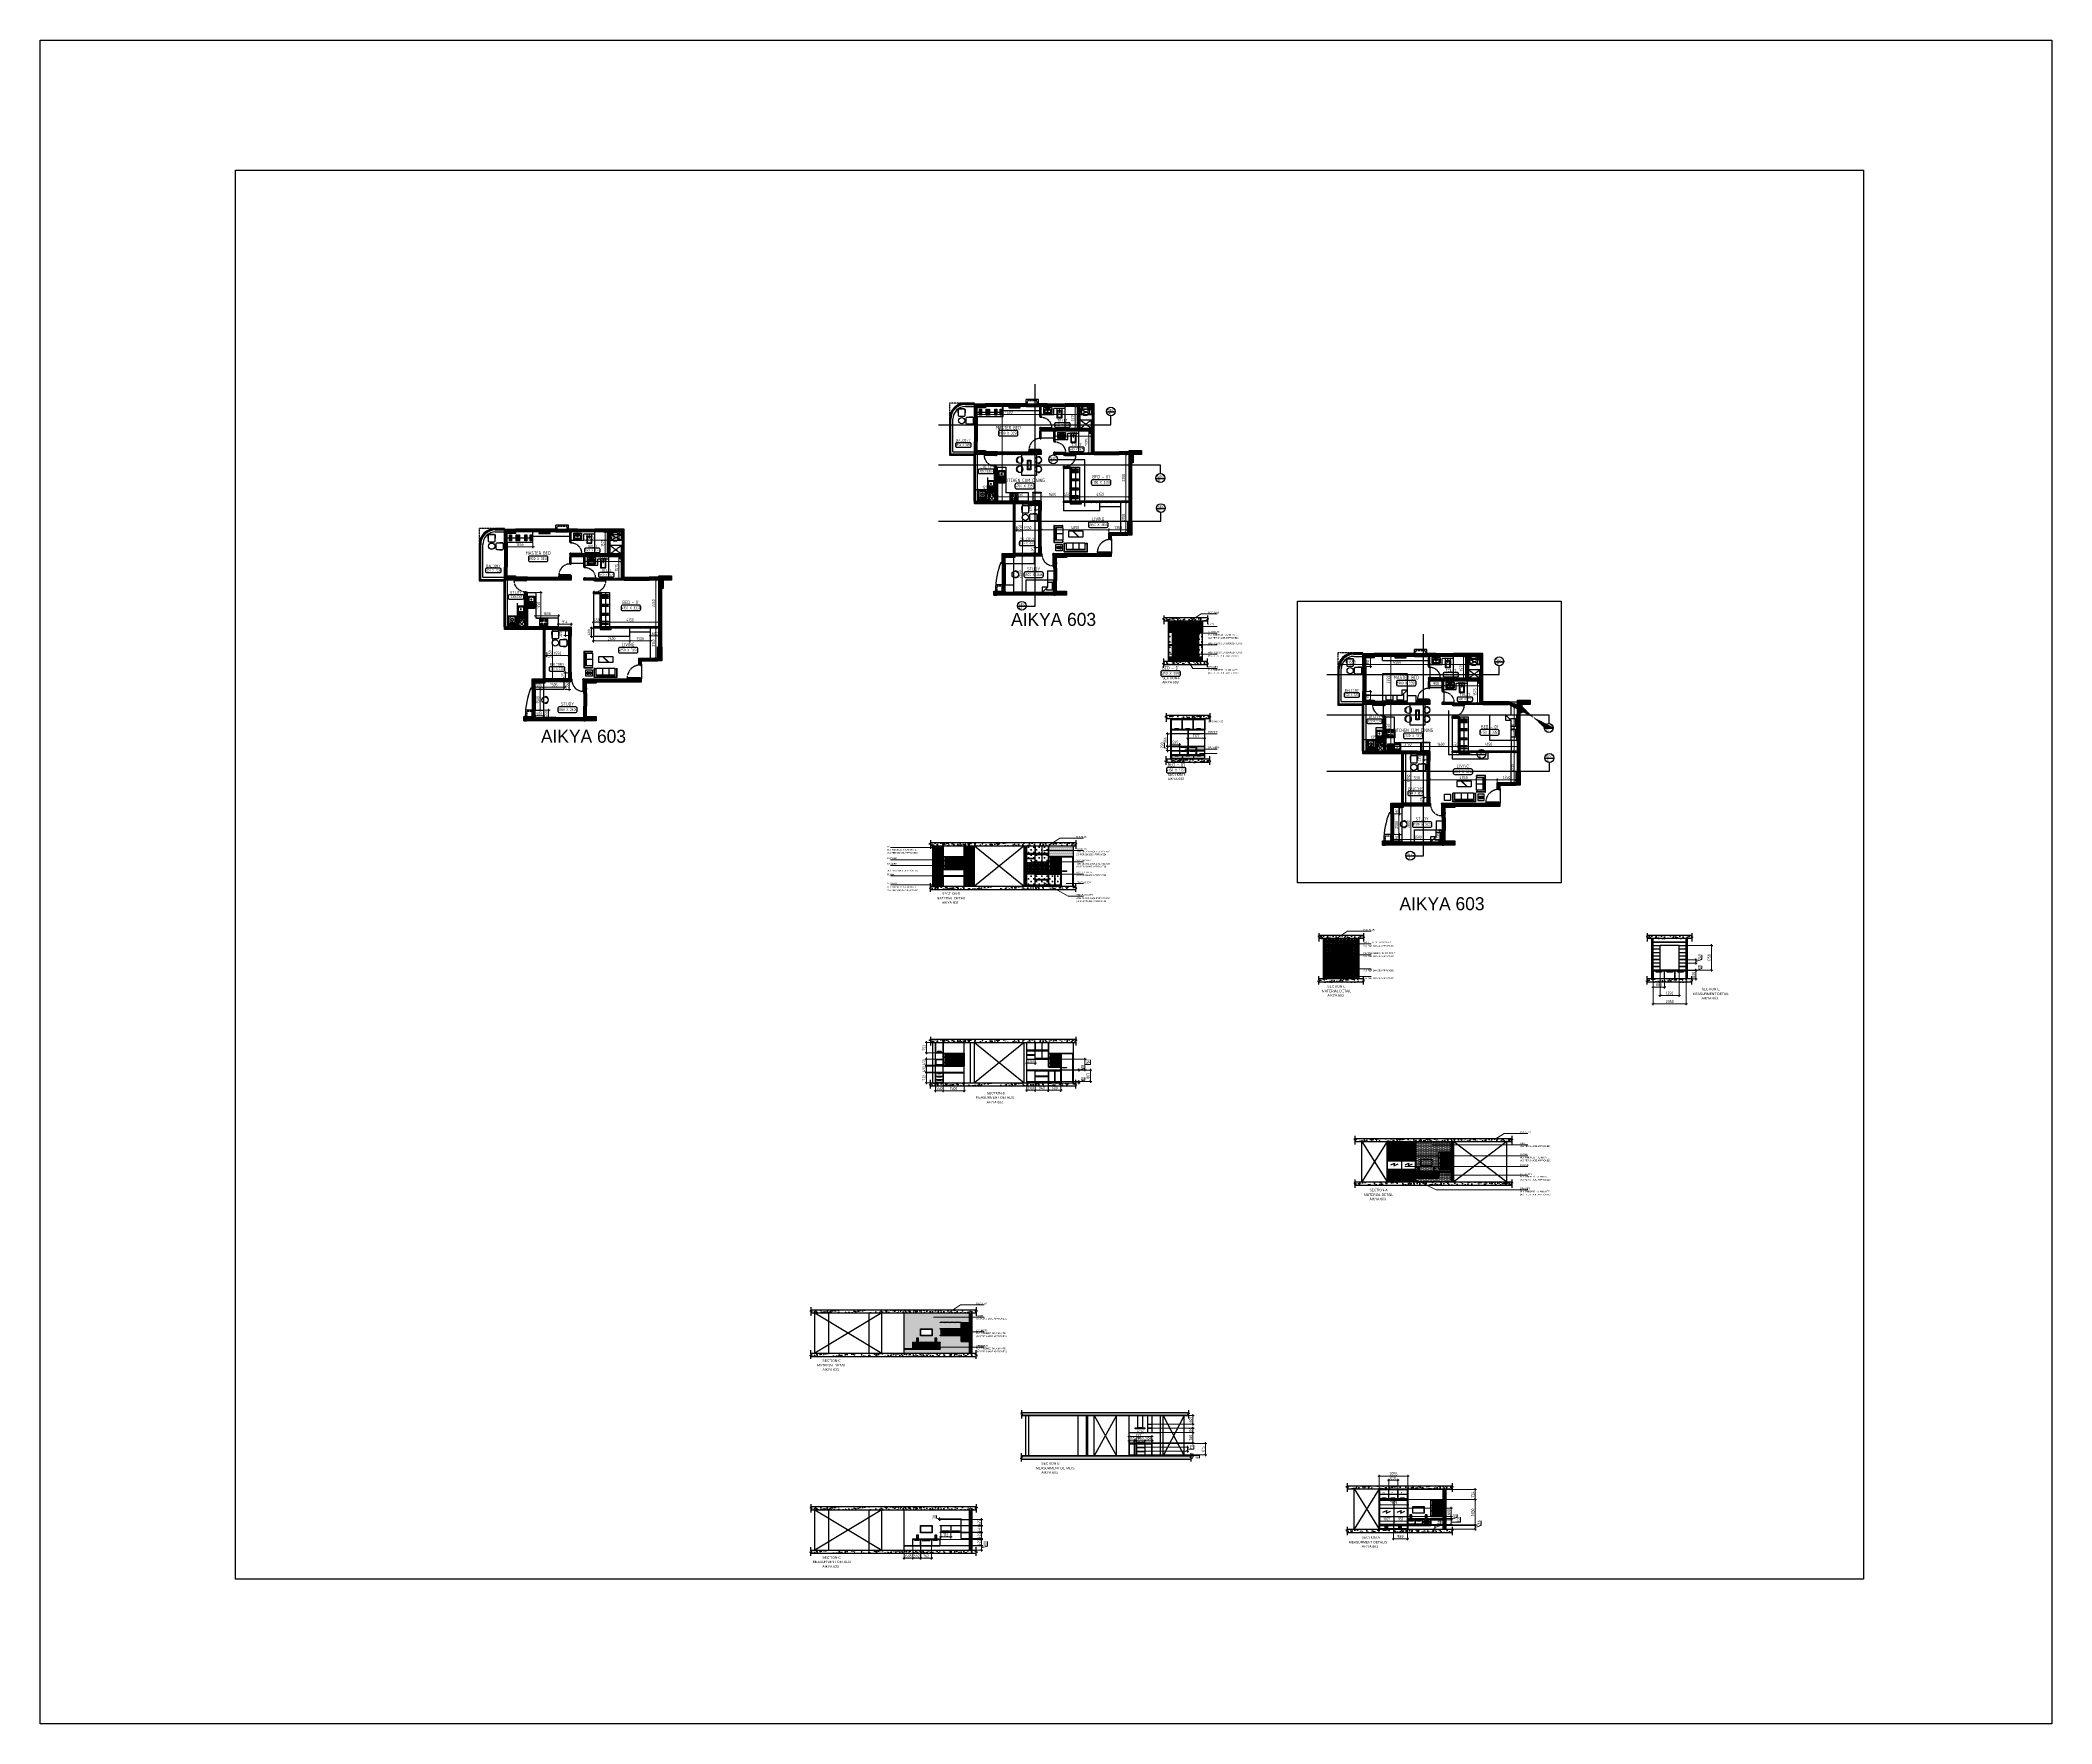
# Model space of a CAD drawing. Header units: millimetres. Extents: x -184691 to 158232, y -112569 to 33289.
# Drawn here: x -184691 to -40263, y -87609 to 33289 of the extents above; entities that cross this region are included whole.
import ezdxf
from ezdxf.enums import TextEntityAlignment as Align

# ---------------------------------------------------------------- set-up
doc = ezdxf.new("R2010")
doc.units = ezdxf.units.MM
doc.header["$LTSCALE"] = 10
doc.header["$PDMODE"] = 35
doc.header["$PDSIZE"] = 500
doc.linetypes.add('DASHED', pattern=[19.05, 12.7, -6.35])
doc.linetypes.add('HIDDEN', pattern=[9.525, 6.35, -3.175])
for name, color, linetype in [('07--DIM-1', 1, 'Continuous'), ('A--BLOCKWALL-1', 9, 'Continuous'), ('A--BLOCKWALL-2', 2, 'Continuous'), ('A--BLOCKWALL-3', 3, 'Continuous'), ('A--BLOCKWALL-HATCH', 8, 'Continuous'), ('A--CONCRETE-1', 9, 'Continuous'), ('A--CONCRETE-HID', 9, 'HIDDEN'), ('A--DOWN', 34, 'Continuous'), ('A--FIXTURE-0', 8, 'Continuous'), ('A--FURNITURE-0', 253, 'Continuous'), ('A--FURNITURE-1', 9, 'Continuous'), ('A--GLAZING-0', 181, 'Continuous'), ('A--HANDRAIL-1', 9, 'Continuous'), ('A--HATCH-1', 8, 'Continuous'), ('A--SANITARY-0', 253, 'Continuous'), ('A--SHAFT-HIDDEN', 9, 'HIDDEN'), ('A--SPACENUMBER', 2, 'Continuous'), ('A--SPACENUMBER-1', 8, 'Continuous'), ('A--SPACEREF', 3, 'Continuous'), ('A--STELWRK-1', 9, 'Continuous'), ('A--Stucture', 9, 'Continuous'), ('A--TILING-1', 8, 'Continuous'), ('A--WINREF', 7, 'Continuous'), ('A--WINREF-1', 8, 'Continuous'), ('DIMM-1', 1, 'Continuous'), ('Typical floor Column Centre line$0$X-3rd Floor Column$0$A--COL250', 250, 'Continuous'), ('Typical floor Column Centre line$0$X-3rd Floor Column$0$A--CONCRETE-4', 4, 'Continuous')]:
    doc.layers.add(name, color=color, linetype=linetype)
doc.layers.add('A--STELWRK-2', color=2, linetype='Continuous', lineweight=25)
doc.styles.add('ISO', font='isocp2.shx', dxfattribs={"width": 0.8})
doc.dimstyles.new('A-DIM-100', dxfattribs={"dimscale": 100, "dimtxt": 2.25, "dimasz": 1.5, "dimexe": 1, "dimexo": 0.5, "dimgap": 0, "dimtad": 0, "dimdec": 0, "dimzin": 12, "dimdsep": 46, "dimtxsty": 'ISO', "dimblk": 'ARCHTICK', "dimcen": 1, "dimdle": 1, "dimclrd": 8, "dimclre": 8, "dimclrt": 256, "dimadec": 0, "dimazin": 3, "dimtfac": 1, "dimtdec": 0, "dimtmove": 1, "dimatfit": 2, "dimfxl": 1, "dimtvp": 0.75, "dimtolj": 1, "dimtzin": 12, "dimlwd": 18, "dimlwe": 18, "dimarcsym": 0})
pattern_1 = [(45, (-75022.715, -24657.525), (-44.90128, 44.90128), [])]
pattern_2 = [(45, (-75022.715, -24657.525), (-44.90128, 44.90128), []), (135, (-75022.715, -24657.525), (-44.90128, -44.90128), [])]
pattern_3 = [(45, (-102912.55, -6712.76), (-44.90128, 44.90128), [])]
pattern_4 = [(45, (-102912.55, -6712.76), (-44.90128, 44.90128), []), (135, (-102912.55, -6712.76), (-44.90128, -44.90128), [])]
pattern_5 = [(45, (-102912.55, -6712.76), (-44.90128, 44.90128), []), (135, (-102912.55, -6712.76), (-44.90128, -44.90128), [])]
pattern_6 = [(45, (-136665.77, -15725.61), (-44.90128, 44.90128), [])]
pattern_7 = [(45, (-136665.77, -15725.61), (-44.90128, 44.90128), []), (135, (-136665.77, -15725.61), (-44.90128, -44.90128), [])]
pattern_8 = [(45, (-136665.77, -15725.61), (-44.90128, 44.90128), []), (135, (-136665.77, -15725.61), (-44.90128, -44.90128), [])]
pattern_9 = [(45, (-63762.08, -34380.485), (-44.90128, 44.90128), []), (135, (-63762.08, -34380.485), (-44.90128, -44.90128), [])]
pattern_10 = [(0, (-135933.36, -46689.364), (23.8125, 47.625), [0, -47.625])]
pattern_11 = [(45, (-142798.583, -13151.05), (-44.90128, 44.90128), []), (135, (-142798.583, -13151.05), (-44.90128, -44.90128), [])]

# ---------------------------------------------------------------- blocks, each defined once
blk = doc.blocks.new('A$C542B73FF')
at = {"layer": 'A--FURNITURE-0'}
for points in [[(-400, 50), (400, 50), (400, 100), (-400, 100)], [(-250, 0), (250, 0), (250, 50), (-250, 50)]]:
    blk.add_lwpolyline(points, close=True, dxfattribs=at)
blk = doc.blocks.new('A$C7FA855F9')
at = {"layer": 'A--FURNITURE-0', "linetype": 'Continuous'}
for p, q in [((900, 2000), (-900, 2000)), ((-900, 2000), (-900, 0)), ((900, 0), (900, 2000)), ((-900, 460), (520, 460)), ((-900, 50), (900, 50)), ((-900, 0), (900, 0)), ((-645, 460), (-645, 130)), ((-645, 130), (-125, 130)), ((-125, 130), (-125, 460)), ((125, 460), (125, 130)), ((125, 130), (645, 130)), ((900, 840), (520, 460)), ((520, 840), (900, 840)), ((520, 460), (520, 840)), ((645, 510), (570, 510)), ((645, 130), (645, 510))]:
    blk.add_line(p, q, dxfattribs=at)
blk = doc.blocks.new('A$C142A61D3')
at = {"linetype": 'Continuous'}
for p, q in [((-2000, -450), (-2000, 450)), ((-2000, 450), (0, 450)), ((-460, 450), (-460, -70)), ((-460, 275), (-130, 275)), ((-130, 275), (-130, -295)), ((-50, 450), (-50, -450)), ((0, 450), (0, -450)), ((0, -450), (-2000, -450)), ((-840, -450), (-460, -70)), ((-840, -70), (-840, -450)), ((-460, -70), (-840, -70)), ((-510, -295), (-510, -120)), ((-130, -295), (-510, -295))]:
    blk.add_line(p, q, dxfattribs=at)
blk = doc.blocks.new('A$C383732B3')
for p, q in [((275, 250), (275, 275)), ((275, -250), (275, -275))]:
    blk.add_line(p, q)
blk.add_lwpolyline([(275, 275), (100, 275, 0.4142136), (0, 175), (0, -175, 0.4142136), (100, -275), (275, -275)], format="xyb")
blk.add_lwpolyline([(100, -250), (450, -250, 0.4142136), (525, -175), (525, 175, 0.4142136), (450, 250), (100, 250, 0.4142136), (25, 175), (25, -175, 0.4142136)], format="xyb", close=True)
blk = doc.blocks.new('A$C59C96D1E')
at = {"linetype": 'Continuous'}
for p, q in [((-2.7, 0), (2.7, 0)), ((-3.5, -9.1), (-3.5, -0.8)), ((-2.7, -1), (-2.7, -2.2)), ((-2.7, -8.8), (-2.7, -7.6)), ((2.7, -9.8), (-2.7, -9.8)), ((-2.3, -1.5), (-2.3, -8.4)), ((-0.8, -0.5), (-2.2, -0.5)), ((-0.8, -9.3), (-2.2, -9.3)), ((-1.8, -1), (-1.3, -1)), ((-1.8, -8.9), (-1.3, -8.9)), ((-0.8, -8.4), (-0.8, -1.5)), ((-0.3, -2.2), (-0.3, -1)), ((-0.3, -7.6), (-0.3, -8.8)), ((3.5, -0.8), (3.5, -9.1))]:
    blk.add_line(p, q, dxfattribs=at)
for points in [[(0.4, -5.9), (0.4, -5.4), (0.9, -5.4), (0.9, -5.9)], [(0.4, -6.5), (0.4, -6), (0.9, -6), (0.9, -6.5)], [(0.4, -7.1), (0.4, -6.6), (0.9, -6.6), (0.9, -7.1)], [(0.4, -7.7), (0.4, -7.2), (0.9, -7.2), (0.9, -7.7)], [(0.4, -8.3), (0.9, -8.3), (0.9, -7.8), (0.4, -7.8)], [(1, -5.9), (1, -5.4), (1.5, -5.4), (1.5, -5.9)], [(1, -6.5), (1, -6), (1.5, -6), (1.5, -6.5)], [(1, -7.1), (1, -6.6), (1.5, -6.6), (1.5, -7.1)], [(1, -7.7), (1, -7.2), (1.5, -7.2), (1.5, -7.7)], [(1, -8.3), (1.5, -8.3), (1.5, -7.8), (1, -7.8)], [(1.6, -5.9), (1.6, -5.4), (2.1, -5.4), (2.1, -5.9)], [(1.6, -6.5), (1.6, -6), (2.1, -6), (2.1, -6.5)], [(1.6, -7.1), (1.6, -6.6), (2.1, -6.6), (2.1, -7.1)], [(1.6, -7.7), (1.6, -7.2), (2.1, -7.2), (2.1, -7.7)], [(1.6, -8.3), (2.1, -8.3), (2.1, -7.8), (1.6, -7.8)], [(2.2, -5.9), (2.2, -5.4), (2.7, -5.4), (2.7, -5.9)], [(2.2, -6.5), (2.2, -6), (2.7, -6), (2.7, -6.5)], [(2.2, -7.1), (2.2, -6.6), (2.7, -6.6), (2.7, -7.1)], [(2.2, -7.7), (2.2, -7.2), (2.7, -7.2), (2.7, -7.7)], [(2.2, -8.3), (2.7, -8.3), (2.7, -7.8), (2.2, -7.8)]]:
    blk.add_lwpolyline(points, close=True)
for centre, radius, start, end in [((-2.7, -0.8), 0.75, 90, 180), ((2.7, -0.8), 0.75, 0, 90), ((-2.7, -9.1), 0.75, 180, 270), ((-2.2, -1), 0.5, 90, 180), ((-2.2, -2.2), 0.5, 180, 270), ((-2.2, -7.6), 0.5, 90, 180), ((-2.2, -8.8), 0.5, 180, 270), ((-1.8, -1.5), 0.5, 90, 180), ((-1.8, -8.4), 0.5, 180, 270), ((-1.3, -1.5), 0.5, 0, 90), ((-1.3, -8.4), 0.5, 270, 0), ((-0.8, -1), 0.5, 0, 90), ((-0.8, -2.2), 0.5, 270, 0), ((-0.8, -7.6), 0.5, 0, 90), ((-0.8, -8.8), 0.5, 270, 0), ((2.7, -9.1), 0.75, 270, 0)]:
    blk.add_arc(centre, radius, start, end, dxfattribs=at)
for centre, start, end in [((-30.2, -7.5), 358.28, 10.8919), ((27.2, -7.5), 169.1081, 181.72)]:
    blk.add_arc(centre, 28, start, end)
blk = doc.blocks.new('A$C6B576318')
at = {"layer": 'A--FURNITURE-0'}
for p, q in [((-975, 13), (-975, 736)), ((-888, 749), (-963, 749)), ((-963, 0), (963, 0)), ((-950, 38), (-950, 711)), ((-813, 724), (-938, 724)), ((-938, 25), (938, 25)), ((-875, 724), (-875, 736)), ((-800, 711), (-800, 736)), ((-800, 175), (-800, 711)), ((-800, 200), (800, 200)), ((-788, 749), (-279, 749)), ((-775, 150), (775, 150)), ((-267, 736), (-267, 200)), ((-254, 749), (254, 749)), ((267, 736), (267, 200)), ((279, 749), (788, 749)), ((800, 711), (800, 736)), ((800, 175), (800, 711)), ((813, 724), (938, 724)), ((875, 724), (875, 736)), ((888, 749), (963, 749)), ((950, 38), (950, 711)), ((975, 13), (975, 736))]:
    blk.add_line(p, q, dxfattribs=at)
for centre, radius, start, end in [((-963, 736), 12.5, 90, 180), ((-963, 13), 12.5, 180, 270), ((-938, 711), 12.5, 90, 180), ((-938, 38), 12.5, 180, 270), ((-888, 736), 12.5, 0, 90), ((-813, 711), 12.5, 0, 90), ((-788, 736), 12.5, 90, 180), ((-775, 175), 25, 180, 270), ((-279, 736), 12.5, 0, 90), ((-254, 736), 12.5, 90, 180), ((254, 736), 12.5, 0, 90), ((279, 736), 12.5, 90, 180), ((775, 175), 25, 270, 0), ((788, 736), 12.5, 0, 90), ((813, 711), 12.5, 90, 180), ((888, 736), 12.5, 90, 180), ((938, 711), 12.5, 0, 90), ((938, 38), 12.5, 270, 0), ((963, 736), 12.5, 0, 90), ((963, 13), 12.5, 270, 0)]:
    blk.add_arc(centre, radius, start, end, dxfattribs=at)
blk = doc.blocks.new('A$C337B3EF4')
for p, q in [((0, 225), (0, 250)), ((0, -250), (0, -225))]:
    blk.add_line(p, q)
blk.add_circle((0, 0), 225)
blk.add_arc((0, 0), 250, 270, 90)
blk = doc.blocks.new('A$C64853205')
at = {"layer": 'A--FURNITURE-0'}
for p, q in [((-708, 13), (-708, 736)), ((-621, 749), (-696, 749)), ((-696, 0), (696, 0)), ((-683, 38), (-683, 711)), ((-546, 724), (-671, 724)), ((-671, 25), (671, 25)), ((-608, 724), (-608, 736)), ((-533, 711), (-533, 736)), ((-533, 175), (-533, 711)), ((-533, 200), (533, 200)), ((-521, 749), (-12, 749)), ((-508, 150), (508, 150)), ((0, 736), (0, 200)), ((13, 749), (521, 749)), ((533, 736), (533, 175)), ((546, 724), (671, 724)), ((608, 724), (608, 736)), ((621, 749), (696, 749)), ((683, 38), (683, 711)), ((708, 13), (708, 736))]:
    blk.add_line(p, q, dxfattribs=at)
for centre, radius, start, end in [((-696, 736), 12.5, 90, 180), ((-696, 13), 12.5, 180, 270), ((-671, 711), 12.5, 90, 180), ((-671, 38), 12.5, 180, 270), ((-621, 736), 12.5, 0, 90), ((-546, 711), 12.5, 0, 90), ((-521, 736), 12.5, 90, 180), ((-508, 175), 25, 180, 270), ((-12, 736), 12.5, 0, 90), ((13, 736), 12.5, 90, 180), ((508, 175), 25, 270, 0), ((521, 736), 12.5, 0, 90), ((546, 711), 12.5, 90, 180), ((621, 736), 12.5, 90, 180), ((671, 711), 12.5, 0, 90), ((671, 38), 12.5, 270, 0), ((696, 736), 12.5, 0, 90), ((696, 13), 12.5, 270, 0)]:
    blk.add_arc(centre, radius, start, end, dxfattribs=at)
blk = doc.blocks.new('A$C666E5324')
at = {"layer": 'A--FURNITURE-0'}
for points in [[(0, -525), (-1500, -525), (-1500, 525), (0, 525)], [(-400, -125), (-1100, -125), (-1100, 125), (-400, 125)], [(-450, -75), (-1050, -75), (-1050, 75), (-450, 75)]]:
    blk.add_lwpolyline(points, close=True, dxfattribs=at)
at = {"layer": 'A--FURNITURE-0', "xscale": -1, "rotation": 270.000000000004}
for p in [(-1050, 650), (-400, 650)]:
    blk.add_blockref('A$C337B3EF4', p, dxfattribs=at)
at = {"layer": 'A--FURNITURE-0', "rotation": 270.000000000004}
for p in [(-1050, -650), (-400, -650)]:
    blk.add_blockref('A$C337B3EF4', p, dxfattribs=at)
blk = doc.blocks.new('A$C722A6C0C')
at = {"layer": 'A--DOWN'}
for p, q in [((0, -1450), (0, -50)), ((43, -1450), (43, -50)), ((57, -1450), (57, -93)), ((100, -50), (100, -1450))]:
    blk.add_line(p, q, dxfattribs=at)
for points in [[(100, -50), (0, -50), (0, 0), (100, 0)], [(43, -784), (0, -784), (0, -741), (43, -741)], [(43, -1450), (0, -1450), (0, -1407), (43, -1407)], [(100, -93), (57, -93), (57, -50), (100, -50)], [(100, -784), (57, -784), (57, -741), (100, -741)], [(100, -1450), (0, -1450), (0, -1500), (100, -1500)]]:
    blk.add_lwpolyline(points, close=True, dxfattribs=at)
at = {"layer": 'A--GLAZING-0'}
for p, q in [((14, -784), (14, -1407)), ((28, -784), (28, -1407)), ((72, -93), (72, -741)), ((86, -93), (86, -741))]:
    blk.add_line(p, q, dxfattribs=at)
blk = doc.blocks.new('A$C1CBF2325')
at = {"layer": 'A--DOWN'}
for p, q in [((100, 0), (0, 0)), ((0, 0), (0, -42)), ((100, 0), (100, -42)), ((25, -42), (0, -42)), ((25, -858), (0, -858)), ((0, -900), (0, -858)), ((100, -900), (0, -900)), ((25, -42), (25, -67)), ((75, -67), (25, -67)), ((75, -833), (25, -833)), ((25, -858), (25, -833)), ((75, -42), (75, -67)), ((75, -42), (100, -42)), ((75, -858), (75, -833)), ((75, -858), (100, -858)), ((79, -46), (79, -67)), ((79, -46), (886, -46)), ((79, -67), (886, -67)), ((100, -900), (100, -858)), ((886, -67), (886, -46))]:
    blk.add_line(p, q, dxfattribs=at)
at = {"layer": 'A--DOWN', "color": 8, "linetype": 'DASHED', "ltscale": 0.005}
blk.add_arc((79, -46), 807, 269.73187, 358.52905, dxfattribs=at)
blk = doc.blocks.new('A$C68464E93')
at = {"layer": 'A--BLOCKWALL-1'}
for p, q in [((600, 200), (0, 200)), ((600, 0), (0, 0))]:
    blk.add_line(p, q, dxfattribs=at)
at = {"layer": 'A--DOWN'}
for p, q in [((50, 150), (550, 150)), ((550, 50), (50, 50))]:
    blk.add_line(p, q, dxfattribs=at)
for points in [[(50, 50), (50, 150), (0, 150), (0, 50), (50, 50)], [(550, 50), (550, 150), (600, 150), (600, 50), (550, 50)]]:
    blk.add_lwpolyline(points, dxfattribs=at)
at = {"layer": 'A--GLAZING-0'}
for p, q in [((550, 107), (50, 107)), ((550, 93), (50, 93))]:
    blk.add_line(p, q, dxfattribs=at)
blk = doc.blocks.new('A$C613641B0')
at = {"layer": 'A--BLOCKWALL-1'}
for p, q in [((0, 0), (-1800, 0)), ((0, -200), (-1800, -200))]:
    blk.add_line(p, q, dxfattribs=at)
at = {"layer": 'A--DOWN'}
for p, q in [((-50, -50), (-1750, -50)), ((-1750, -93), (-93, -93)), ((-1750, -107), (-50, -107)), ((-1750, -150), (-50, -150))]:
    blk.add_line(p, q, dxfattribs=at)
for points in [[(-1750, -50), (-1750, -150), (-1800, -150), (-1800, -50)], [(-1750, -107), (-1750, -150), (-1707, -150), (-1707, -107)], [(-934, -50), (-934, -93), (-891, -93), (-891, -50)], [(-934, -107), (-934, -150), (-891, -150), (-891, -107)], [(-93, -50), (-93, -93), (-50, -93), (-50, -50)], [(-50, -50), (-50, -150), (0, -150), (0, -50)]]:
    blk.add_lwpolyline(points, close=True, dxfattribs=at)
at = {"layer": 'A--GLAZING-0'}
for p, q in [((-934, -122), (-1707, -122)), ((-934, -136), (-1707, -136)), ((-93, -64), (-891, -64)), ((-93, -78), (-891, -78))]:
    blk.add_line(p, q, dxfattribs=at)
blk = doc.blocks.new('A$C34D21E7E')
at = {"layer": 'A--DOWN'}
for p, q in [((-150, 2450), (-150, -150)), ((-110, 2450), (-110, -150)), ((-95, 2450), (-95, -150)), ((-55, -150), (-55, 2450)), ((-40, -150), (-40, 2450)), ((0, -150), (0, 2450))]:
    blk.add_line(p, q, dxfattribs=at)
for points in [[(-150, 2450), (0, 2450), (0, 2500), (-150, 2500)], [(-95, 1590), (-55, 1590), (-55, 1550), (-95, 1550)], [(-40, 2450), (0, 2450), (0, 2410), (-40, 2410)], [(-40, 1550), (0, 1550), (0, 1590), (-40, 1590)], [(-150, 740), (-110, 740), (-110, 700), (-150, 700)], [(-95, 700), (-55, 700), (-55, 740), (-95, 740)], [(-150, -150), (-110, -150), (-110, -110), (-150, -110)], [(-150, -150), (0, -150), (0, -200), (-150, -200)]]:
    blk.add_lwpolyline(points, close=True, dxfattribs=at)
at = {"layer": 'A--GLAZING-0'}
for p, q in [((-80, 740), (-80, 1550)), ((-70, 740), (-70, 1550)), ((-25, 1590), (-25, 2410)), ((-15, 1590), (-15, 2410)), ((-135, -110), (-135, 700)), ((-125, -110), (-125, 700))]:
    blk.add_line(p, q, dxfattribs=at)
blk = doc.blocks.new('A$C76363F86-flat-10')
at = {"layer": 'A--SANITARY-0'}
for points in [[(0, -0.19), (0, 0.19), (-0.66, 0.19), (-0.66, -0.19)], [(-0.17, -0.15), (-0.17, 0.15), (-0.62, 0.15), (-0.62, -0.15)], [(-0.11, -0.02), (-0.11, 0.02), (-0.27, 0.02), (-0.27, -0.02)], [(0, -0.02), (0, 0.02), (-0.06, 0.02), (-0.06, -0.02)], [(-0.03, -0.01), (-0.03, 0.01), (-0.05, 0.01), (-0.05, -0.01)]]:
    blk.add_lwpolyline(points, close=True, dxfattribs=at)
blk = doc.blocks.new('A$C302618AE')
at = {"layer": 'A--SANITARY-0'}
for p, q in [((-287, 0), (287, 0)), ((-297, -10), (-297, -416)), ((-287, -426), (287, -426)), ((-247, -138), (-247, -383)), ((-237, -128), (240, -128)), ((-237, -393), (240, -393)), ((-206, -178), (-206, -343)), ((-196, -168), (199, -168)), ((-196, -353), (199, -353)), ((-60, -67), (-138, -67)), ((-100, -30), (-100, -110)), ((65, -236), (-65, -236)), ((40, -67), (-38, -67)), ((0, -183), (0, -295)), ((1, -30), (1, -110)), ((141, -67), (63, -67)), ((101, -30), (101, -110)), ((209, -178), (209, -343)), ((250, -138), (250, -383)), ((297, -10), (297, -416))]:
    blk.add_line(p, q, dxfattribs=at)
for centre, radius in [((-100, -67), 17.8), ((1, -235), 36.3), ((1, -235), 25), ((1, -67), 17.8), ((101, -67), 17.8)]:
    blk.add_circle(centre, radius, dxfattribs=at)
for centre, start, end in [((-287, -10), 90, 180), ((-287, -416), 180, 270), ((-237, -138), 90, 180), ((-237, -383), 180, 270), ((-196, -178), 90, 180), ((-196, -343), 180, 270), ((199, -178), 0, 90), ((199, -343), 270, 0), ((240, -138), 0, 90), ((240, -383), 270, 0), ((287, -10), 0, 90), ((287, -416), 270, 0)]:
    blk.add_arc(centre, 10, start, end, dxfattribs=at)
blk.add_ellipse((0, -141), major_axis=(17.6, 0), ratio=0.3182042, dxfattribs=at)
blk = doc.blocks.new('A$C704305AF')
at = {"layer": 'A--SANITARY-0'}
for p, q in [((0, 0.06), (0, -0.06)), ((0.06, 0), (-0.06, 0))]:
    blk.add_line(p, q, dxfattribs=at)
for major_axis, start_param, end_param in [((0, 0.0508), 3.141593, 9.424778), ((0, 0.0381), 6.283185307145827, 12.56637061432541)]:
    blk.add_ellipse((0, 0), major_axis=major_axis, ratio=1, start_param=start_param, end_param=end_param, dxfattribs=at)
blk = doc.blocks.new('A$C35654C4B')
at = {"layer": 'A--BLOCKWALL-1'}
for p, q in [((-900, 200), (0, 200)), ((-900, 0), (0, 0))]:
    blk.add_line(p, q, dxfattribs=at)
at = {"layer": 'A--DOWN'}
for p, q in [((-50, 150), (-850, 150)), ((-50, 107), (-850, 107)), ((-850, 50), (-50, 50)), ((-50, 93), (-807, 93))]:
    blk.add_line(p, q, dxfattribs=at)
for points in [[(-850, 50), (-850, 150), (-900, 150), (-900, 50)], [(-807, 50), (-807, 93), (-850, 93), (-850, 50)], [(-416, 107), (-416, 150), (-459, 150), (-459, 107)], [(-416, 50), (-416, 93), (-459, 93), (-459, 50)], [(-50, 107), (-50, 150), (-93, 150), (-93, 107)], [(-50, 50), (-50, 150), (0, 150), (0, 50)]]:
    blk.add_lwpolyline(points, close=True, dxfattribs=at)
at = {"layer": 'A--GLAZING-0'}
for p, q in [((-807, 78), (-459, 78)), ((-807, 64), (-459, 64)), ((-416, 136), (-93, 136)), ((-416, 122), (-93, 122))]:
    blk.add_line(p, q, dxfattribs=at)
blk = doc.blocks.new('A$C06896976')
at = {"layer": 'A--FIXTURE-0'}
for p, q in [((0, 0.6), (-0.6, 0.6)), ((-0.6, 0.6), (-0.6, 0)), ((-0.6, 0), (0, 0)), ((-0.52, 0.6), (-0.52, 0)), ((0, 0), (0, 0.6)), ((0, 0.53), (0.03, 0.53)), ((0.03, 0.48), (0, 0.48)), ((0.03, 0.12), (0, 0.12)), ((0, 0.07), (0.03, 0.07)), ((0.05, 0.6), (0.03, 0.6)), ((0.03, 0.6), (0.03, 0)), ((0.03, 0), (0.05, 0)), ((0.05, 0), (0.05, 0.6))]:
    blk.add_line(p, q, dxfattribs=at)
for centre, major_axis, start_param, end_param in [((-0.39, 0.45), (0.0707, 0.0707), 0.785398, 7.068583), ((-0.39, 0.45), (0.053, 0.053), 0.785398, 7.068583), ((-0.39, 0.15), (0.053, -0.053), -0.785398, 5.497787), ((-0.39, 0.45), (0.0354, 0.0354), 0.785398, 7.068583), ((-0.39, 0.15), (0.0354, -0.0354), -0.785398, 5.497787), ((-0.39, 0.45), (0.0177, 0.0177), 0.785398, 7.068583), ((-0.39, 0.15), (-0.0177, -0.0177), 0.785398, 7.068583), ((-0.13, 0.15), (-0.0707, -0.0707), 0.785398, 7.068583), ((-0.14, 0.45), (-0.053, 0.053), -0.785398, 5.497787), ((-0.13, 0.15), (-0.053, -0.053), 0.785398, 7.068583), ((-0.14, 0.45), (-0.0354, 0.0354), -0.785398, 5.497787), ((-0.13, 0.15), (-0.0354, -0.0354), 0.785398, 7.068583), ((-0.14, 0.45), (0.0177, 0.0177), 0.785398, 7.068583), ((-0.13, 0.15), (-0.0177, -0.0177), 0.785398, 7.068583)]:
    blk.add_ellipse(centre, major_axis=major_axis, ratio=1, start_param=start_param, end_param=end_param, dxfattribs=at)
blk = doc.blocks.new('A$C321E12B3')
at = {"layer": 'A--SANITARY-0', "ltscale": 5}
for p, q in [((-0.9, 0.45), (0, 0.45)), ((-0.9, 0), (-0.9, 0.45)), ((0, 0), (-0.9, 0)), ((-0.88, 0.05), (-0.88, 0.4)), ((-0.85, 0.43), (-0.05, 0.43)), ((-0.05, 0.02), (-0.85, 0.02)), ((-0.84, 0.12), (-0.84, 0.33)), ((-0.77, 0.4), (-0.54, 0.4)), ((-0.54, 0.05), (-0.77, 0.05)), ((-0.48, 0.33), (-0.48, 0.12)), ((-0.44, 0.35), (-0.06, 0.35)), ((-0.44, 0.34), (-0.44, 0.35)), ((-0.06, 0.33), (-0.44, 0.33)), ((-0.44, 0.31), (-0.06, 0.31)), ((-0.44, 0.29), (-0.44, 0.31)), ((-0.06, 0.29), (-0.44, 0.29)), ((-0.44, 0.26), (-0.06, 0.26)), ((-0.44, 0.25), (-0.44, 0.26)), ((-0.06, 0.24), (-0.44, 0.24)), ((-0.06, 0.21), (-0.44, 0.21)), ((-0.44, 0.2), (-0.44, 0.19)), ((-0.44, 0.19), (-0.06, 0.19)), ((-0.44, 0.16), (-0.44, 0.14)), ((-0.06, 0.16), (-0.44, 0.16)), ((-0.44, 0.14), (-0.06, 0.14)), ((-0.06, 0.12), (-0.44, 0.12)), ((-0.44, 0.11), (-0.44, 0.1)), ((-0.44, 0.1), (-0.06, 0.1)), ((-0.06, 0.37), (-0.43, 0.37)), ((-0.06, 0.08), (-0.43, 0.08)), ((-0.4, 0.39), (-0.09, 0.39)), ((-0.4, 0.06), (-0.09, 0.06)), ((-0.05, 0.35), (-0.05, 0.34)), ((-0.05, 0.31), (-0.05, 0.29)), ((-0.05, 0.26), (-0.05, 0.25)), ((-0.05, 0.19), (-0.05, 0.2)), ((-0.05, 0.14), (-0.05, 0.16)), ((-0.05, 0.1), (-0.05, 0.11)), ((-0.02, 0.4), (-0.02, 0.05)), ((0, 0.45), (0, 0))]:
    blk.add_line(p, q, dxfattribs=at)
at = {"layer": 'A--SANITARY-0'}
blk.add_line((-0.9, 0.45), (0, 0.45), dxfattribs=at)
at = {"layer": 'A--SANITARY-0', "ltscale": 5, "extrusion": (0, 0, -1)}
for centre, major_axis, start_param, end_param in [((-0.85, 0.4), (-0.0238, 0.0238), 5.497787, 7.068583), ((-0.85, 0.05), (0.0238, 0.0238), 2.356194, 3.926991), ((-0.77, 0.33), (0.0446, 0.0446), 3.926991, 5.497787), ((-0.77, 0.12), (-0.0446, 0.0446), 3.926991, 5.497787), ((-0.66, 0.21), (0.0223, 0.0223), 0.785398, 7.068583), ((-0.66, 0.21), (0.0112, 0.0112), 0.785398, 7.068583), ((-0.66, 0.21), (0.00743, 0.00743), 0.785398, 7.068583), ((-0.54, 0.33), (0.0446, 0.0446), -0.785398, 0.785398), ((-0.54, 0.12), (-0.0446, 0.0446), 2.356194, 3.926991), ((-0.44, 0.35), (0.00297, 0.00297), 3.926991, 5.497787), ((-0.44, 0.34), (-0.00297, 0.00297), 3.926991, 5.497787), ((-0.44, 0.31), (-0.00297, 0.00297), 5.497787, 7.068583), ((-0.44, 0.29), (-0.00297, 0.00297), 3.926991, 5.497787), ((-0.44, 0.2), (0.00297, 0.00297), 3.926991, 5.497787), ((-0.44, 0.19), (-0.00297, 0.00297), 3.926991, 5.497787), ((-0.44, 0.16), (0.00297, 0.00297), 3.926991, 5.497787), ((-0.44, 0.14), (0.00297, 0.00297), 2.356194, 3.926991), ((-0.44, 0.11), (0.00297, 0.00297), 3.926991, 5.497787), ((-0.44, 0.1), (0.00297, 0.00297), 2.356194, 3.926991), ((-0.39, 0.34), (-0.0357, 0.0357), 6.090163, 6.844508), ((-0.39, 0.11), (-0.0357, 0.0357), 4.151066, 4.905412), ((-0.11, 0.34), (-0.0357, 0.0357), 1.009473, 1.763819), ((-0.11, 0.11), (-0.0357, 0.0357), 2.94857, 3.702916), ((-0.06, 0.35), (0.00297, 0.00297), -0.785398, 0.785398), ((-0.06, 0.34), (-0.00297, 0.00297), 2.356194, 3.926991), ((-0.06, 0.31), (0.00297, 0.00297), -0.785398, 0.785398), ((-0.06, 0.29), (-0.00297, 0.00297), 2.356194, 3.926991), ((-0.06, 0.2), (0.00297, 0.00297), -0.785398, 0.785398), ((-0.06, 0.19), (-0.00297, 0.00297), 2.356194, 3.926991), ((-0.06, 0.16), (0.00297, 0.00297), -0.785398, 0.785398), ((-0.06, 0.14), (-0.00297, 0.00297), 2.356194, 3.926991), ((-0.06, 0.11), (0.00297, 0.00297), -0.785398, 0.785398), ((-0.06, 0.1), (-0.00297, 0.00297), 2.356194, 3.926991), ((-0.05, 0.4), (-0.0238, 0.0238), 0.785398, 2.356194), ((-0.05, 0.05), (-0.0238, 0.0238), 2.356194, 3.926991)]:
    blk.add_ellipse(centre, major_axis=major_axis, ratio=1, start_param=start_param, end_param=end_param, dxfattribs=at)
at = {"layer": 'A--SANITARY-0', "ltscale": 5}
for centre, major_axis, start_param, end_param in [((-0.44, 0.26), (-0.00297, -0.00297), 3.926991, 5.497787), ((-0.44, 0.25), (0.00297, -0.00297), 3.926991, 5.497787), ((-0.06, 0.26), (-0.00297, -0.00297), 2.356194, 3.926991), ((-0.06, 0.25), (0.00297, -0.00297), -0.785398, 0.785398)]:
    blk.add_ellipse(centre, major_axis=major_axis, ratio=1, start_param=start_param, end_param=end_param, dxfattribs=at)
blk = doc.blocks.new('A$C47D60FF3')
at = {"layer": 'A--FIXTURE-0'}
blk.add_lwpolyline([(-0.07, 0.6), (-0.07, 0), (-0.6, 0), (-0.6, 0.6)], close=True, dxfattribs=at)
blk.add_lwpolyline([(-0.05, 0.6), (-0.05, 0), (0, 0), (0, 0.6), (-0.05, 0.6)], dxfattribs=at)
blk = doc.blocks.new('SPACE')
at = {"layer": 'A--SPACENUMBER-1'}
blk.add_lwpolyline([(-600, 0), (600, 0, 0.4142135624), (700, 100), (700, 288.5, 0.4142135624), (600, 388.5), (-600, 388.5, 0.4142135624), (-700, 288.5), (-700, 100, 0.4142135624), (-600, 0, -0.052514465)], format="xyb", dxfattribs=at)
at = {"layer": 'A--SPACENUMBER', "style": 'ISO', "width": 0.8, "flags": 4}
blk.add_attdef('01', text='', height=250, dxfattribs=at).set_placement((0.455, 202.41), align=Align.MIDDLE)
at = {"layer": 'A--SPACEREF', "style": 'ISO', "width": 0.8, "flags": 4}
blk.add_attdef('S', text='', height=300, dxfattribs=at).set_placement((1.35, 474.975), align=Align.CENTER)
blk = doc.blocks.new('A$C2D7D56F7')
at = {"layer": 'A--FIXTURE-0'}
for p, q in [((-0.3, -0.11), (0.3, -0.11)), ((-0.04, -0.04), (0.13, -0.04)), ((-0.04, -0.06), (0.13, -0.06)), ((-0.04, -0.07), (0.13, -0.07))]:
    blk.add_line(p, q, dxfattribs=at)
blk.add_lwpolyline([(0.3, -0.58, -0.414214), (0.28, -0.6), (-0.28, -0.6, -0.414214), (-0.3, -0.58), (-0.3, 0), (0.3, 0)], format="xyb", close=True, dxfattribs=at)
blk.add_lwpolyline([(-0.17, -0.17), (0.17, -0.17), (0.19, -0.18), (0.19, -0.53), (0.17, -0.55), (-0.17, -0.55), (-0.19, -0.53), (-0.19, -0.18)], close=True, dxfattribs=at)
for centre, radius in [((-0.17, -0.05), 0.025), ((-0.09, -0.05), 0.025), ((0, -0.35), 0.0964), ((0, -0.35), 0.0776), ((0.18, -0.05), 0.025)]:
    blk.add_circle(centre, radius, dxfattribs=at)
blk = doc.blocks.new('AL-OP')
at = {"layer": 'A--WINREF-1'}
blk.add_lwpolyline([(-124, 300), (-300, 124), (-300, -124), (-124, -300), (124, -300), (300, -124), (300, 124), (124, 300)], close=True, dxfattribs=at)
at = {"layer": 'A--WINREF', "style": 'ISO', "width": 0.6}
blk.add_attdef('AL-OP', text='', height=250, dxfattribs=at).set_placement((3, -5), align=Align.MIDDLE)
blk = doc.blocks.new('A$C3A434446')
at = {"layer": 'A--STELWRK-1', "color": 1}
for p, q in [((15, 939), (115, 939)), ((15, 909), (115, 909)), ((110, 939), (110, 1089)), ((155, 939), (665, 939)), ((155, 909), (665, 909)), ((160, 939), (160, 1089)), ((660, 939), (660, 1089)), ((705, 939), (805, 939)), ((705, 909), (805, 909)), ((710, 939), (710, 1089))]:
    blk.add_line(p, q, dxfattribs=at)
at = {"layer": 'A--STELWRK-1'}
for points in [[(15, 899), (10, 899), (10, 949), (15, 949)], [(85, 1099), (85, 1089), (185, 1089), (185, 1099)], [(635, 1099), (635, 1089), (735, 1089), (735, 1099)], [(805, 899), (810, 899), (810, 949), (805, 949)]]:
    blk.add_lwpolyline(points, close=True, dxfattribs=at)
at = {"layer": 'A--STELWRK-2'}
for centre, radius in [((135, 924), 25), ((135, 924), 22), ((685, 924), 25), ((685, 924), 22)]:
    blk.add_circle(centre, radius, dxfattribs=at)
blk = doc.blocks.new('A$C4DFF75E1')
at = {"layer": 'A--DOWN'}
for p, q in [((9, 25), (0, 25)), ((0, 25), (0, 0)), ((0, 0), (12, 0)), ((9, 15, 0), (9, 25, 0)), ((12, 15, 0), (9, 15, 0)), ((12, 15, 0), (12, 0, 0)), ((12, 15, 0), (12, 0, 0)), ((12, 0), (12, 15)), ((438, 15, 0), (438, 0, 0)), ((438, 15, 0), (438, 0, 0)), ((438, 15, 0), (441, 15, 0)), ((438, 0), (438, 15)), ((450, 0), (438, 0)), ((441, 15, 0), (441, 25, 0)), ((441, 25), (450, 25)), ((450, 25), (450, 0))]:
    blk.add_line(p, q, dxfattribs=at)
blk.add_lwpolyline([(14, 18), (388, 234), (385, 240), (11, 24)], close=True, dxfattribs=at)
blk.add_circle((10, 24, 0), 0.781, dxfattribs=at)
at = {"layer": 'A--DOWN', "color": 8, "linetype": 'DASHED', "ltscale": 0.003}
blk.add_arc((-37, 15, 0), 478, 0, 27.29356, dxfattribs=at)
blk = doc.blocks.new('_ArchTick')
at = {"color": 0, "const_width": 0.15}
blk.add_lwpolyline([(-0.5, -0.5), (0.5, 0.5)], dxfattribs=at)
blk = doc.blocks.new('*D243')
at = {"layer": '07--DIM-1', "color": 8, "lineweight": 18}
for p, q in [((-78623, -19818), (-80173, -19818)), ((-80073, -19958), (-80073, -19718)), ((-78723, -19958), (-78723, -19718))]:
    blk.add_line(p, q, dxfattribs=at)
at = {"layer": 'Defpoints', "color": 0}
for p in [(-80073, -19818), (-80073, -20008), (-78723, -20008)]:
    blk.add_point(p, dxfattribs=at)
at = {"layer": '07--DIM-1', "color": 8, "lineweight": 18, "xscale": 150, "yscale": 150, "zscale": 150, "rotation": 180}
blk.add_blockref('_ArchTick', (-80073, -19818), dxfattribs=at)
at = {"layer": '07--DIM-1', "color": 8, "lineweight": 18, "xscale": 150, "yscale": 150, "zscale": 150}
blk.add_blockref('_ArchTick', (-78723, -19818), dxfattribs=at)
at = {"layer": '07--DIM-1', "insert": (-79398, -19649), "char_height": 225, "attachment_point": 5, "style": 'ISO'}
blk.add_mtext('\\A1;1350', dxfattribs=at)
blk = doc.blocks.new('*D244')
at = {"layer": '07--DIM-1', "color": 8, "lineweight": 18}
for p, q in [((-79973, -19818), (-85023, -19818)), ((-84923, -19958), (-84923, -19718)), ((-80073, -19958), (-80073, -19718))]:
    blk.add_line(p, q, dxfattribs=at)
at = {"layer": 'Defpoints', "color": 0}
for p in [(-84923, -19818), (-84923, -20008), (-80073, -20008)]:
    blk.add_point(p, dxfattribs=at)
at = {"layer": '07--DIM-1', "color": 8, "lineweight": 18, "xscale": 150, "yscale": 150, "zscale": 150, "rotation": 180}
blk.add_blockref('_ArchTick', (-84923, -19818), dxfattribs=at)
at = {"layer": '07--DIM-1', "color": 8, "lineweight": 18, "xscale": 150, "yscale": 150, "zscale": 150}
blk.add_blockref('_ArchTick', (-80073, -19818), dxfattribs=at)
at = {"layer": '07--DIM-1', "insert": (-82498, -19649), "char_height": 225, "attachment_point": 5, "style": 'ISO'}
blk.add_mtext('\\A1;4850', dxfattribs=at)
blk = doc.blocks.new('*D245')
at = {"layer": '07--DIM-1', "color": 8, "lineweight": 18}
for p, q in [((-78523, -17434), (-82873, -17434)), ((-82773, -17708), (-82773, -17334)), ((-78623, -17708), (-78623, -17334))]:
    blk.add_line(p, q, dxfattribs=at)
at = {"layer": 'Defpoints', "color": 0}
for p in [(-82773, -17434), (-82773, -17758), (-78623, -17758)]:
    blk.add_point(p, dxfattribs=at)
at = {"layer": '07--DIM-1', "color": 8, "lineweight": 18, "xscale": 150, "yscale": 150, "zscale": 150, "rotation": 180}
blk.add_blockref('_ArchTick', (-82773, -17434), dxfattribs=at)
at = {"layer": '07--DIM-1', "color": 8, "lineweight": 18, "xscale": 150, "yscale": 150, "zscale": 150}
blk.add_blockref('_ArchTick', (-78623, -17434), dxfattribs=at)
at = {"layer": '07--DIM-1', "insert": (-80698, -17265), "char_height": 225, "attachment_point": 5, "style": 'ISO'}
blk.add_mtext('\\A1;4150', dxfattribs=at)
blk = doc.blocks.new('*D246')
at = {"layer": '07--DIM-1', "color": 8, "lineweight": 18}
for p, q in [((-84823, -17434), (-88173, -17434)), ((-88073, -17708), (-88073, -17334)), ((-84923, -17708), (-84923, -17334))]:
    blk.add_line(p, q, dxfattribs=at)
at = {"layer": 'Defpoints', "color": 0}
for p in [(-88073, -17434), (-88073, -17758), (-84923, -17758)]:
    blk.add_point(p, dxfattribs=at)
at = {"layer": '07--DIM-1', "color": 8, "lineweight": 18, "xscale": 150, "yscale": 150, "zscale": 150, "rotation": 180}
blk.add_blockref('_ArchTick', (-88073, -17434), dxfattribs=at)
at = {"layer": '07--DIM-1', "color": 8, "lineweight": 18, "xscale": 150, "yscale": 150, "zscale": 150}
blk.add_blockref('_ArchTick', (-84923, -17434), dxfattribs=at)
at = {"layer": '07--DIM-1', "insert": (-86498, -17265), "char_height": 225, "attachment_point": 5, "style": 'ISO'}
blk.add_mtext('\\A1;3150', dxfattribs=at)
blk = doc.blocks.new('*D247')
at = {"layer": '07--DIM-1', "color": 8, "lineweight": 18}
for p, q in [((-85023, -17434), (-83223, -17434)), ((-84923, -17708), (-84923, -17334)), ((-83323, -17708), (-83323, -17334))]:
    blk.add_line(p, q, dxfattribs=at)
at = {"layer": 'Defpoints', "color": 0}
for p in [(-84923, -17758), (-83323, -17434), (-83323, -17758)]:
    blk.add_point(p, dxfattribs=at)
at = {"layer": '07--DIM-1', "color": 8, "lineweight": 18, "xscale": 150, "yscale": 150, "zscale": 150, "rotation": 180}
blk.add_blockref('_ArchTick', (-84923, -17434), dxfattribs=at)
at = {"layer": '07--DIM-1', "color": 8, "lineweight": 18, "xscale": 150, "yscale": 150, "zscale": 150}
blk.add_blockref('_ArchTick', (-83323, -17434), dxfattribs=at)
at = {"layer": '07--DIM-1', "insert": (-84123, -17265), "char_height": 225, "attachment_point": 5, "style": 'ISO'}
blk.add_mtext('\\A1;1600', dxfattribs=at)
blk = doc.blocks.new('*D248')
at = {"layer": '07--DIM-1', "color": 8, "lineweight": 18}
for p, q in [((-88023, -14408), (-87628, -14408)), ((-87728, -17858), (-87728, -14308)), ((-88023, -17758), (-87628, -17758))]:
    blk.add_line(p, q, dxfattribs=at)
at = {"layer": 'Defpoints', "color": 0}
for p in [(-88073, -14408), (-87728, -14408), (-88073, -17758)]:
    blk.add_point(p, dxfattribs=at)
at = {"layer": '07--DIM-1', "color": 8, "lineweight": 18, "xscale": 150, "yscale": 150, "zscale": 150}
for p, rotation in [((-87728, -14408), 90), ((-87728, -17758), 270)]:
    blk.add_blockref('_ArchTick', p, dxfattribs=dict(at, rotation=rotation))
at = {"layer": '07--DIM-1', "insert": (-87897, -16083), "char_height": 225, "attachment_point": 5, "rotation": 90, "style": 'ISO'}
blk.add_mtext('\\A1;3350', dxfattribs=at)
blk = doc.blocks.new('*D249')
at = {"layer": '07--DIM-1', "color": 8, "lineweight": 18}
for p, q in [((-88023, -10958), (-87628, -10958)), ((-87728, -14408), (-87728, -10858)), ((-88023, -14308), (-87628, -14308))]:
    blk.add_line(p, q, dxfattribs=at)
at = {"layer": 'Defpoints', "color": 0}
for p in [(-88073, -10958), (-87728, -10958), (-88073, -14308)]:
    blk.add_point(p, dxfattribs=at)
at = {"layer": '07--DIM-1', "color": 8, "lineweight": 18, "xscale": 150, "yscale": 150, "zscale": 150}
for p, rotation in [((-87728, -10958), 90), ((-87728, -14308), 270)]:
    blk.add_blockref('_ArchTick', p, dxfattribs=dict(at, rotation=rotation))
at = {"layer": '07--DIM-1', "insert": (-87897, -12633), "char_height": 225, "attachment_point": 5, "rotation": 90, "style": 'ISO'}
blk.add_mtext('\\A1;3350', dxfattribs=at)
blk = doc.blocks.new('*D250')
at = {"layer": '07--DIM-1', "color": 8, "lineweight": 18}
for p, q in [((-78773, -17858), (-78952, -17858)), ((-78852, -20108), (-78852, -17758)), ((-78773, -20008), (-78952, -20008))]:
    blk.add_line(p, q, dxfattribs=at)
at = {"layer": 'Defpoints', "color": 0}
for p in [(-78852, -17858), (-78723, -17858), (-78723, -20008)]:
    blk.add_point(p, dxfattribs=at)
at = {"layer": '07--DIM-1', "color": 8, "lineweight": 18, "xscale": 150, "yscale": 150, "zscale": 150}
for p, rotation in [((-78852, -17858), 90), ((-78852, -20008), 270)]:
    blk.add_blockref('_ArchTick', p, dxfattribs=dict(at, rotation=rotation))
at = {"layer": '07--DIM-1', "insert": (-79021, -18933), "char_height": 225, "attachment_point": 5, "rotation": 90, "style": 'ISO'}
blk.add_mtext('\\A1;2150', dxfattribs=at)
blk = doc.blocks.new('*D251')
at = {"layer": '07--DIM-1', "color": 8, "lineweight": 18}
for p, q in [((-78673, -14408), (-78952, -14408)), ((-78852, -17858), (-78852, -14308)), ((-78673, -17758), (-78952, -17758))]:
    blk.add_line(p, q, dxfattribs=at)
at = {"layer": 'Defpoints', "color": 0}
for p in [(-78852, -14408), (-78623, -14408), (-78623, -17758)]:
    blk.add_point(p, dxfattribs=at)
at = {"layer": '07--DIM-1', "color": 8, "lineweight": 18, "xscale": 150, "yscale": 150, "zscale": 150}
for p, rotation in [((-78852, -14408), 90), ((-78852, -17758), 270)]:
    blk.add_blockref('_ArchTick', p, dxfattribs=dict(at, rotation=rotation))
at = {"layer": '07--DIM-1', "insert": (-79021, -16083), "char_height": 225, "attachment_point": 5, "rotation": 90, "style": 'ISO'}
blk.add_mtext('\\A1;3350', dxfattribs=at)
blk = doc.blocks.new('*D252')
at = {"layer": '07--DIM-1', "color": 8, "lineweight": 18}
for p, q in [((-89623, -11538), (-84923, -11538)), ((-89523, -11108), (-89523, -11638)), ((-85023, -11147), (-85023, -11638))]:
    blk.add_line(p, q, dxfattribs=at)
at = {"layer": 'Defpoints', "color": 0}
for p in [(-89523, -11058), (-85023, -11097), (-85023, -11538)]:
    blk.add_point(p, dxfattribs=at)
at = {"layer": '07--DIM-1', "color": 8, "lineweight": 18, "xscale": 150, "yscale": 150, "zscale": 150, "rotation": 180}
blk.add_blockref('_ArchTick', (-89523, -11538), dxfattribs=at)
at = {"layer": '07--DIM-1', "color": 8, "lineweight": 18, "xscale": 150, "yscale": 150, "zscale": 150}
blk.add_blockref('_ArchTick', (-85023, -11538), dxfattribs=at)
at = {"layer": '07--DIM-1', "insert": (-87273, -11369), "char_height": 225, "attachment_point": 5, "style": 'ISO'}
blk.add_mtext('\\A1;4500', dxfattribs=at)
blk = doc.blocks.new('*D253')
at = {"layer": '07--DIM-1', "color": 8, "lineweight": 18}
for p, q in [((-85023, -11538), (-82173, -11538)), ((-84923, -11008), (-84923, -11638)), ((-82273, -11058), (-82273, -11638))]:
    blk.add_line(p, q, dxfattribs=at)
at = {"layer": 'Defpoints', "color": 0}
for p in [(-84923, -10958), (-82273, -11008), (-82273, -11538)]:
    blk.add_point(p, dxfattribs=at)
at = {"layer": '07--DIM-1', "color": 8, "lineweight": 18, "xscale": 150, "yscale": 150, "zscale": 150, "rotation": 180}
blk.add_blockref('_ArchTick', (-84923, -11538), dxfattribs=at)
at = {"layer": '07--DIM-1', "color": 8, "lineweight": 18, "xscale": 150, "yscale": 150, "zscale": 150}
blk.add_blockref('_ArchTick', (-82273, -11538), dxfattribs=at)
at = {"layer": '07--DIM-1', "insert": (-83598, -11369), "char_height": 225, "attachment_point": 5, "style": 'ISO'}
blk.add_mtext('\\A1;2650', dxfattribs=at)
blk = doc.blocks.new('*D254')
at = {"layer": '07--DIM-1', "color": 8, "lineweight": 18}
for p, q in [((-91373, -11538), (-89623, -11538)), ((-91273, -12068), (-91273, -11438)), ((-89723, -12068), (-89723, -11438))]:
    blk.add_line(p, q, dxfattribs=at)
at = {"layer": 'Defpoints', "color": 0}
for p in [(-89723, -11538), (-91273, -12118), (-89723, -12118)]:
    blk.add_point(p, dxfattribs=at)
at = {"layer": '07--DIM-1', "color": 8, "lineweight": 18, "xscale": 150, "yscale": 150, "zscale": 150, "rotation": 180}
blk.add_blockref('_ArchTick', (-91273, -11538), dxfattribs=at)
at = {"layer": '07--DIM-1', "color": 8, "lineweight": 18, "xscale": 150, "yscale": 150, "zscale": 150}
blk.add_blockref('_ArchTick', (-89723, -11538), dxfattribs=at)
at = {"layer": '07--DIM-1', "insert": (-90498, -11369), "char_height": 225, "attachment_point": 5, "style": 'ISO'}
blk.add_mtext('\\A1;1550', dxfattribs=at)
blk = doc.blocks.new('*D255')
at = {"layer": '07--DIM-1', "color": 8, "lineweight": 18}
for p, q in [((-87573, -21808), (-87045, -21808)), ((-87145, -21708), (-87145, -24408)), ((-87473, -24308), (-87045, -24308))]:
    blk.add_line(p, q, dxfattribs=at)
at = {"layer": 'Defpoints', "color": 0}
for p in [(-87623, -21808), (-87523, -24308), (-87145, -24308)]:
    blk.add_point(p, dxfattribs=at)
at = {"layer": '07--DIM-1', "color": 8, "lineweight": 18, "xscale": 150, "yscale": 150, "zscale": 150}
for p, rotation in [((-87145, -21808), 90), ((-87145, -24308), 270)]:
    blk.add_blockref('_ArchTick', p, dxfattribs=dict(at, rotation=rotation))
at = {"layer": '07--DIM-1', "insert": (-87313, -23058), "char_height": 225, "attachment_point": 5, "rotation": 90, "style": 'ISO'}
blk.add_mtext('\\A1;2500', dxfattribs=at)
blk = doc.blocks.new('*D256')
at = {"layer": '07--DIM-1', "color": 8, "lineweight": 18}
for p, q in [((-82373, -10958), (-82596, -10958)), ((-82496, -12633), (-82496, -10858)), ((-82373, -12533), (-82596, -12533))]:
    blk.add_line(p, q, dxfattribs=at)
at = {"layer": 'Defpoints', "color": 0}
for p in [(-82496, -10958), (-82323, -10958), (-82323, -12533)]:
    blk.add_point(p, dxfattribs=at)
at = {"layer": '07--DIM-1', "color": 8, "lineweight": 18, "xscale": 150, "yscale": 150, "zscale": 150}
for p, rotation in [((-82496, -10958), 90), ((-82496, -12533), 270)]:
    blk.add_blockref('_ArchTick', p, dxfattribs=dict(at, rotation=rotation))
at = {"layer": '07--DIM-1', "insert": (-82664, -11745), "char_height": 225, "attachment_point": 5, "rotation": 90, "style": 'ISO'}
blk.add_mtext('\\A1;1575', dxfattribs=at)
blk = doc.blocks.new('*D257')
at = {"layer": '07--DIM-1', "color": 8, "lineweight": 18}
for p, q in [((-84923, -12783), (-84923, -13177)), ((-84023, -12783), (-84023, -13177)), ((-85023, -13077), (-83923, -13077))]:
    blk.add_line(p, q, dxfattribs=at)
at = {"layer": 'Defpoints', "color": 0}
for p in [(-84923, -12733), (-84023, -12733), (-84023, -13077)]:
    blk.add_point(p, dxfattribs=at)
at = {"layer": '07--DIM-1', "color": 8, "lineweight": 18, "xscale": 150, "yscale": 150, "zscale": 150, "rotation": 180}
blk.add_blockref('_ArchTick', (-84923, -13077), dxfattribs=at)
at = {"layer": '07--DIM-1', "color": 8, "lineweight": 18, "xscale": 150, "yscale": 150, "zscale": 150}
blk.add_blockref('_ArchTick', (-84023, -13077), dxfattribs=at)
at = {"layer": '07--DIM-1', "insert": (-84473, -12909), "char_height": 225, "attachment_point": 5, "style": 'ISO'}
blk.add_mtext('\\A1;900', dxfattribs=at)
blk = doc.blocks.new('*D258')
at = {"layer": '07--DIM-1', "color": 8, "lineweight": 18}
for p, q in [((-83923, -12783), (-83923, -13177)), ((-81323, -12783), (-81323, -13177)), ((-84023, -13077), (-81223, -13077))]:
    blk.add_line(p, q, dxfattribs=at)
at = {"layer": 'Defpoints', "color": 0}
for p in [(-83923, -12733), (-81323, -12733), (-81323, -13077)]:
    blk.add_point(p, dxfattribs=at)
at = {"layer": '07--DIM-1', "color": 8, "lineweight": 18, "xscale": 150, "yscale": 150, "zscale": 150, "rotation": 180}
blk.add_blockref('_ArchTick', (-83923, -13077), dxfattribs=at)
at = {"layer": '07--DIM-1', "color": 8, "lineweight": 18, "xscale": 150, "yscale": 150, "zscale": 150}
blk.add_blockref('_ArchTick', (-81323, -13077), dxfattribs=at)
at = {"layer": '07--DIM-1', "insert": (-82623, -12909), "char_height": 225, "attachment_point": 5, "style": 'ISO'}
blk.add_mtext('\\A1;2600', dxfattribs=at)
blk = doc.blocks.new('*D259')
at = {"layer": '07--DIM-1', "color": 8, "lineweight": 18}
for p, q in [((-81373, -12733), (-81605, -12733)), ((-81505, -12633), (-81505, -14408)), ((-81373, -14308), (-81605, -14308))]:
    blk.add_line(p, q, dxfattribs=at)
at = {"layer": 'Defpoints', "color": 0}
for p in [(-81323, -12733), (-81505, -14308), (-81323, -14308)]:
    blk.add_point(p, dxfattribs=at)
at = {"layer": '07--DIM-1', "color": 8, "lineweight": 18, "xscale": 150, "yscale": 150, "zscale": 150}
for p, rotation in [((-81505, -12733), 90), ((-81505, -14308), 270)]:
    blk.add_blockref('_ArchTick', p, dxfattribs=dict(at, rotation=rotation))
at = {"layer": '07--DIM-1', "insert": (-81674, -13520), "char_height": 225, "attachment_point": 5, "rotation": 90, "style": 'ISO'}
blk.add_mtext('\\A1;1575', dxfattribs=at)
blk = doc.blocks.new('*D260')
at = {"layer": '07--DIM-1', "color": 8, "lineweight": 18}
for p, q in [((-83423, -17434), (-82773, -17434)), ((-83323, -17708), (-83323, -17334)), ((-82873, -17708), (-82873, -17334))]:
    blk.add_line(p, q, dxfattribs=at)
at = {"layer": 'Defpoints', "color": 0}
for p in [(-83323, -17758), (-82873, -17434), (-82873, -17758)]:
    blk.add_point(p, dxfattribs=at)
at = {"layer": '07--DIM-1', "color": 8, "lineweight": 18, "xscale": 150, "yscale": 150, "zscale": 150, "rotation": 180}
blk.add_blockref('_ArchTick', (-83323, -17434), dxfattribs=at)
at = {"layer": '07--DIM-1', "color": 8, "lineweight": 18, "xscale": 150, "yscale": 150, "zscale": 150}
blk.add_blockref('_ArchTick', (-82873, -17434), dxfattribs=at)
at = {"layer": '07--DIM-1', "insert": (-83098, -17265), "char_height": 225, "attachment_point": 5, "style": 'ISO'}
blk.add_mtext('\\A1;450', dxfattribs=at)
blk = doc.blocks.new('*D261')
at = {"layer": '07--DIM-1', "color": 8, "lineweight": 18}
for p, q in [((-86773, -19838), (-85023, -19838)), ((-86673, -19584), (-86673, -19938)), ((-85123, -19584), (-85123, -19938))]:
    blk.add_line(p, q, dxfattribs=at)
at = {"layer": 'Defpoints', "color": 0}
for p in [(-86673, -19534), (-85123, -19534), (-85123, -19838)]:
    blk.add_point(p, dxfattribs=at)
at = {"layer": '07--DIM-1', "color": 8, "lineweight": 18, "xscale": 150, "yscale": 150, "zscale": 150, "rotation": 180}
blk.add_blockref('_ArchTick', (-86673, -19838), dxfattribs=at)
at = {"layer": '07--DIM-1', "color": 8, "lineweight": 18, "xscale": 150, "yscale": 150, "zscale": 150}
blk.add_blockref('_ArchTick', (-85123, -19838), dxfattribs=at)
at = {"layer": '07--DIM-1', "insert": (-85898, -19669), "char_height": 225, "attachment_point": 5, "style": 'ISO'}
blk.add_mtext('\\A1;1550', dxfattribs=at)
blk = doc.blocks.new('*D262')
at = {"layer": '07--DIM-1', "color": 8, "lineweight": 18}
for p, q in [((-86623, -17958), (-86174, -17958)), ((-86274, -21608), (-86274, -17858)), ((-86623, -21508), (-86174, -21508))]:
    blk.add_line(p, q, dxfattribs=at)
at = {"layer": 'Defpoints', "color": 0}
for p in [(-86673, -17958), (-86274, -17958), (-86673, -21508)]:
    blk.add_point(p, dxfattribs=at)
at = {"layer": '07--DIM-1', "color": 8, "lineweight": 18, "xscale": 150, "yscale": 150, "zscale": 150}
for p, rotation in [((-86274, -17958), 90), ((-86274, -21508), 270)]:
    blk.add_blockref('_ArchTick', p, dxfattribs=dict(at, rotation=rotation))
at = {"layer": '07--DIM-1', "insert": (-86443, -19733), "char_height": 225, "attachment_point": 5, "rotation": 90, "style": 'ISO'}
blk.add_mtext('\\A1;3550', dxfattribs=at)
blk = doc.blocks.new('*D263')
at = {"layer": '07--DIM-1', "color": 8, "lineweight": 18}
for p, q in [((-87473, -21808), (-86985, -21808)), ((-87473, -22258), (-86985, -22258)), ((-87085, -21708), (-87085, -22358))]:
    blk.add_line(p, q, dxfattribs=at)
at = {"layer": 'Defpoints', "color": 0}
for p in [(-87523, -21808), (-87523, -22258), (-87085, -22258)]:
    blk.add_point(p, dxfattribs=at)
at = {"layer": '07--DIM-1', "color": 8, "lineweight": 18, "xscale": 150, "yscale": 150, "zscale": 150}
for p, rotation in [((-87085, -21808), 90), ((-87085, -22258), 270)]:
    blk.add_blockref('_ArchTick', p, dxfattribs=dict(at, rotation=rotation))
at = {"layer": '07--DIM-1', "insert": (-87296, -22033), "char_height": 225, "attachment_point": 5, "rotation": 90, "style": 'ISO'}
blk.add_mtext('\\A1;eq', dxfattribs=at)
blk = doc.blocks.new('*D264')
at = {"layer": '07--DIM-1', "color": 8, "lineweight": 18}
for p, q in [((-87473, -23758), (-86985, -23758)), ((-87473, -24208), (-86985, -24208)), ((-87085, -23658), (-87085, -24308))]:
    blk.add_line(p, q, dxfattribs=at)
at = {"layer": 'Defpoints', "color": 0}
for p in [(-87523, -23758), (-87523, -24208), (-87085, -24208)]:
    blk.add_point(p, dxfattribs=at)
at = {"layer": '07--DIM-1', "color": 8, "lineweight": 18, "xscale": 150, "yscale": 150, "zscale": 150}
for p, rotation in [((-87085, -23758), 90), ((-87085, -24208), 270)]:
    blk.add_blockref('_ArchTick', p, dxfattribs=dict(at, rotation=rotation))
at = {"layer": '07--DIM-1', "insert": (-87296, -23983), "char_height": 225, "attachment_point": 5, "rotation": 90, "style": 'ISO'}
blk.add_mtext('\\A1;eq', dxfattribs=at)
blk = doc.blocks.new('*D265')
at = {"layer": '07--DIM-1', "color": 8, "lineweight": 18}
for p, q in [((-85173, -21083), (-85442, -21083)), ((-85173, -21508), (-85442, -21508)), ((-85342, -20983), (-85342, -21608))]:
    blk.add_line(p, q, dxfattribs=at)
at = {"layer": 'Defpoints', "color": 0}
for p in [(-85342, -21508), (-85123, -21083), (-85123, -21508)]:
    blk.add_point(p, dxfattribs=at)
at = {"layer": '07--DIM-1', "color": 8, "lineweight": 18, "xscale": 150, "yscale": 150, "zscale": 150}
for p, rotation in [((-85342, -21083), 90), ((-85342, -21508), 270)]:
    blk.add_blockref('_ArchTick', p, dxfattribs=dict(at, rotation=rotation))
at = {"layer": '07--DIM-1', "insert": (-85511, -21295), "char_height": 225, "attachment_point": 5, "rotation": 90, "style": 'ISO'}
blk.add_mtext('\\A1;425', dxfattribs=at)
blk = doc.blocks.new('*D266')
at = {"layer": '07--DIM-1', "color": 8, "lineweight": 18}
for p, q in [((-85173, -18058), (-85442, -18058)), ((-85173, -18383), (-85442, -18383)), ((-85342, -17958), (-85342, -18483))]:
    blk.add_line(p, q, dxfattribs=at)
at = {"layer": 'Defpoints', "color": 0}
for p in [(-85342, -18383), (-85123, -18058), (-85123, -18383)]:
    blk.add_point(p, dxfattribs=at)
at = {"layer": '07--DIM-1', "color": 8, "lineweight": 18, "xscale": 150, "yscale": 150, "zscale": 150}
for p, rotation in [((-85342, -18058), 90), ((-85342, -18383), 270)]:
    blk.add_blockref('_ArchTick', p, dxfattribs=dict(at, rotation=rotation))
at = {"layer": '07--DIM-1', "insert": (-85693, -18298), "char_height": 225, "attachment_point": 5, "rotation": 90, "style": 'ISO'}
blk.add_mtext('\\A1;325', dxfattribs=at)
blk = doc.blocks.new('*D267')
at = {"layer": '07--DIM-1', "color": 8, "lineweight": 18}
for p, q in [((-89473, -11058), (-89085, -11058)), ((-89185, -11783), (-89185, -10958)), ((-89473, -11683), (-89085, -11683))]:
    blk.add_line(p, q, dxfattribs=at)
at = {"layer": 'Defpoints', "color": 0}
for p in [(-89523, -11058), (-89185, -11058), (-89523, -11683)]:
    blk.add_point(p, dxfattribs=at)
at = {"layer": '07--DIM-1', "color": 8, "lineweight": 18, "xscale": 150, "yscale": 150, "zscale": 150}
for p, rotation in [((-89185, -11058), 90), ((-89185, -11683), 270)]:
    blk.add_blockref('_ArchTick', p, dxfattribs=dict(at, rotation=rotation))
at = {"layer": '07--DIM-1', "insert": (-89396, -11370), "char_height": 225, "attachment_point": 5, "rotation": 90, "style": 'ISO'}
blk.add_mtext('\\A1;eq', dxfattribs=at)
blk = doc.blocks.new('*D268')
at = {"layer": '07--DIM-1', "color": 8, "lineweight": 18}
for p, q in [((-89473, -13483), (-89085, -13483)), ((-89473, -14108), (-89085, -14108)), ((-89185, -13383), (-89185, -14208))]:
    blk.add_line(p, q, dxfattribs=at)
at = {"layer": 'Defpoints', "color": 0}
for p in [(-89523, -13483), (-89523, -14108), (-89185, -14108)]:
    blk.add_point(p, dxfattribs=at)
at = {"layer": '07--DIM-1', "color": 8, "lineweight": 18, "xscale": 150, "yscale": 150, "zscale": 150}
for p, rotation in [((-89185, -13483), 90), ((-89185, -14108), 270)]:
    blk.add_blockref('_ArchTick', p, dxfattribs=dict(at, rotation=rotation))
at = {"layer": '07--DIM-1', "insert": (-89396, -13795), "char_height": 225, "attachment_point": 5, "rotation": 90, "style": 'ISO'}
blk.add_mtext('\\A1;eq', dxfattribs=at)
blk = doc.blocks.new('*D270')
at = {"layer": '07--DIM-1', "color": 8, "lineweight": 18}
for p, q in [((-84073, -23458), (-84304, -23458)), ((-84073, -24208), (-84304, -24208)), ((-84204, -23358), (-84204, -24308))]:
    blk.add_line(p, q, dxfattribs=at)
at = {"layer": 'Defpoints', "color": 0}
for p in [(-84204, -24208), (-84023, -23458), (-84023, -24208)]:
    blk.add_point(p, dxfattribs=at)
at = {"layer": '07--DIM-1', "color": 8, "lineweight": 18, "xscale": 150, "yscale": 150, "zscale": 150}
for p, rotation in [((-84204, -23458), 90), ((-84204, -24208), 270)]:
    blk.add_blockref('_ArchTick', p, dxfattribs=dict(at, rotation=rotation))
at = {"layer": '07--DIM-1', "insert": (-84372, -23833), "char_height": 225, "attachment_point": 5, "rotation": 90, "style": 'ISO'}
blk.add_mtext('\\A1;750', dxfattribs=at)
blk = doc.blocks.new('*D269')
at = {"layer": '07--DIM-1', "color": 8, "lineweight": 18}
for p, q in [((-88173, -16923), (-89623, -16923)), ((-89523, -17186), (-89523, -16823)), ((-88273, -17186), (-88273, -16823))]:
    blk.add_line(p, q, dxfattribs=at)
at = {"layer": 'Defpoints', "color": 0}
for p in [(-89523, -16923), (-89523, -17236), (-88273, -17236)]:
    blk.add_point(p, dxfattribs=at)
at = {"layer": '07--DIM-1', "color": 8, "lineweight": 18, "xscale": 150, "yscale": 150, "zscale": 150, "rotation": 180}
blk.add_blockref('_ArchTick', (-89523, -16923), dxfattribs=at)
at = {"layer": '07--DIM-1', "color": 8, "lineweight": 18, "xscale": 150, "yscale": 150, "zscale": 150}
blk.add_blockref('_ArchTick', (-88273, -16923), dxfattribs=at)
at = {"layer": '07--DIM-1', "insert": (-88898, -16755), "char_height": 225, "attachment_point": 5, "style": 'ISO'}
blk.add_mtext('\\A1;1250', dxfattribs=at)
blk = doc.blocks.new('*D271')
at = {"layer": '07--DIM-1', "color": 8, "lineweight": 18}
for p, q in [((-87623, -24118), (-83923, -24118)), ((-87523, -24258), (-87523, -24018)), ((-84023, -24258), (-84023, -24018))]:
    blk.add_line(p, q, dxfattribs=at)
at = {"layer": 'Defpoints', "color": 0}
for p in [(-87523, -24308), (-84023, -24118), (-84023, -24308)]:
    blk.add_point(p, dxfattribs=at)
at = {"layer": '07--DIM-1', "color": 8, "lineweight": 18, "xscale": 150, "yscale": 150, "zscale": 150, "rotation": 180}
blk.add_blockref('_ArchTick', (-87523, -24118), dxfattribs=at)
at = {"layer": '07--DIM-1', "color": 8, "lineweight": 18, "xscale": 150, "yscale": 150, "zscale": 150}
blk.add_blockref('_ArchTick', (-84023, -24118), dxfattribs=at)
at = {"layer": '07--DIM-1', "insert": (-85773, -23949), "char_height": 225, "attachment_point": 5, "style": 'ISO'}
blk.add_mtext('\\A1;3500', dxfattribs=at)
blk = doc.blocks.new('*D272')
at = {"layer": '07--DIM-1', "color": 8, "lineweight": 18}
for p, q in [((-86293, -24408), (-86293, -21608)), ((-86773, -21708), (-86193, -21708)), ((-86873, -24308), (-86193, -24308))]:
    blk.add_line(p, q, dxfattribs=at)
at = {"layer": 'Defpoints', "color": 0}
for p in [(-86823, -21708), (-86293, -21708), (-86923, -24308)]:
    blk.add_point(p, dxfattribs=at)
at = {"layer": '07--DIM-1', "color": 8, "lineweight": 18, "xscale": 150, "yscale": 150, "zscale": 150}
for p, rotation in [((-86293, -21708), 90), ((-86293, -24308), 270)]:
    blk.add_blockref('_ArchTick', p, dxfattribs=dict(at, rotation=rotation))
at = {"layer": '07--DIM-1', "insert": (-86462, -23008), "char_height": 225, "attachment_point": 5, "rotation": 90, "style": 'ISO'}
blk.add_mtext('\\A1;2600', dxfattribs=at)
blk = doc.blocks.new('*D273')
at = {"layer": '07--DIM-1', "color": 8, "lineweight": 18}
for p, q in [((-112913, 6407), (-110063, 6407)), ((-112813, 6937), (-112813, 6307)), ((-110163, 6887), (-110163, 6307))]:
    blk.add_line(p, q, dxfattribs=at)
at = {"layer": 'Defpoints', "color": 0}
for p in [(-112813, 6987), (-110163, 6937), (-110163, 6407)]:
    blk.add_point(p, dxfattribs=at)
at = {"layer": '07--DIM-1', "color": 8, "lineweight": 18, "xscale": 150, "yscale": 150, "zscale": 150, "rotation": 180}
blk.add_blockref('_ArchTick', (-112813, 6407), dxfattribs=at)
at = {"layer": '07--DIM-1', "color": 8, "lineweight": 18, "xscale": 150, "yscale": 150, "zscale": 150}
blk.add_blockref('_ArchTick', (-110163, 6407), dxfattribs=at)
at = {"layer": '07--DIM-1', "insert": (-111488, 6576), "char_height": 225, "attachment_point": 5, "style": 'ISO'}
blk.add_mtext('\\A1;2650', dxfattribs=at)
blk = doc.blocks.new('*D274')
at = {"layer": '07--DIM-1', "color": 8, "lineweight": 18}
for p, q in [((-110263, 6987), (-110485, 6987)), ((-110385, 5312), (-110385, 7087)), ((-110263, 5412), (-110485, 5412))]:
    blk.add_line(p, q, dxfattribs=at)
at = {"layer": 'Defpoints', "color": 0}
for p in [(-110385, 6987), (-110213, 6987), (-110213, 5412)]:
    blk.add_point(p, dxfattribs=at)
at = {"layer": '07--DIM-1', "color": 8, "lineweight": 18, "xscale": 150, "yscale": 150, "zscale": 150}
for p, rotation in [((-110385, 6987), 90), ((-110385, 5412), 270)]:
    blk.add_blockref('_ArchTick', p, dxfattribs=dict(at, rotation=rotation))
at = {"layer": '07--DIM-1', "insert": (-110554, 6200), "char_height": 225, "attachment_point": 5, "rotation": 90, "style": 'ISO'}
blk.add_mtext('\\A1;1575', dxfattribs=at)
blk = doc.blocks.new('*D275')
at = {"layer": '07--DIM-1', "color": 8, "lineweight": 18}
for p, q in [((-111913, 4867), (-109113, 4867)), ((-111813, 5162), (-111813, 4767)), ((-109213, 5162), (-109213, 4767))]:
    blk.add_line(p, q, dxfattribs=at)
at = {"layer": 'Defpoints', "color": 0}
for p in [(-111813, 5212), (-109213, 5212), (-109213, 4867)]:
    blk.add_point(p, dxfattribs=at)
at = {"layer": '07--DIM-1', "color": 8, "lineweight": 18, "xscale": 150, "yscale": 150, "zscale": 150, "rotation": 180}
blk.add_blockref('_ArchTick', (-111813, 4867), dxfattribs=at)
at = {"layer": '07--DIM-1', "color": 8, "lineweight": 18, "xscale": 150, "yscale": 150, "zscale": 150}
blk.add_blockref('_ArchTick', (-109213, 4867), dxfattribs=at)
at = {"layer": '07--DIM-1', "insert": (-110513, 5036), "char_height": 225, "attachment_point": 5, "style": 'ISO'}
blk.add_mtext('\\A1;2600', dxfattribs=at)
blk = doc.blocks.new('*D276')
at = {"layer": '07--DIM-1', "color": 8, "lineweight": 18}
for p, q in [((-109263, 5212), (-109495, 5212)), ((-109395, 5312), (-109395, 3537)), ((-109263, 3637), (-109495, 3637))]:
    blk.add_line(p, q, dxfattribs=at)
at = {"layer": 'Defpoints', "color": 0}
for p in [(-109213, 5212), (-109395, 3637), (-109213, 3637)]:
    blk.add_point(p, dxfattribs=at)
at = {"layer": '07--DIM-1', "color": 8, "lineweight": 18, "xscale": 150, "yscale": 150, "zscale": 150}
for p, rotation in [((-109395, 5212), 90), ((-109395, 3637), 270)]:
    blk.add_blockref('_ArchTick', p, dxfattribs=dict(at, rotation=rotation))
at = {"layer": '07--DIM-1', "insert": (-109563, 4425), "char_height": 225, "attachment_point": 5, "rotation": 90, "style": 'ISO'}
blk.add_mtext('\\A1;1575', dxfattribs=at)
blk = doc.blocks.new('*D277')
at = {"layer": '07--DIM-1', "color": 8, "lineweight": 18}
for p, q in [((-114663, -1893), (-112913, -1893)), ((-114563, -1639), (-114563, -1993)), ((-113013, -1639), (-113013, -1993))]:
    blk.add_line(p, q, dxfattribs=at)
at = {"layer": 'Defpoints', "color": 0}
for p in [(-114563, -1589), (-113013, -1589), (-113013, -1893)]:
    blk.add_point(p, dxfattribs=at)
at = {"layer": '07--DIM-1', "color": 8, "lineweight": 18, "xscale": 150, "yscale": 150, "zscale": 150, "rotation": 180}
blk.add_blockref('_ArchTick', (-114563, -1893), dxfattribs=at)
at = {"layer": '07--DIM-1', "color": 8, "lineweight": 18, "xscale": 150, "yscale": 150, "zscale": 150}
blk.add_blockref('_ArchTick', (-113013, -1893), dxfattribs=at)
at = {"layer": '07--DIM-1', "insert": (-113788, -1724), "char_height": 225, "attachment_point": 5, "style": 'ISO'}
blk.add_mtext('\\A1;1550', dxfattribs=at)
blk = doc.blocks.new('*D278')
at = {"layer": '07--DIM-1', "color": 8, "lineweight": 18}
for p, q in [((-114164, -3663), (-114164, 87)), ((-114513, -13), (-114064, -13)), ((-114513, -3563), (-114064, -3563))]:
    blk.add_line(p, q, dxfattribs=at)
at = {"layer": 'Defpoints', "color": 0}
for p in [(-114563, -13), (-114164, -13), (-114563, -3563)]:
    blk.add_point(p, dxfattribs=at)
at = {"layer": '07--DIM-1', "color": 8, "lineweight": 18, "xscale": 150, "yscale": 150, "zscale": 150}
for p, rotation in [((-114164, -13), 90), ((-114164, -3563), 270)]:
    blk.add_blockref('_ArchTick', p, dxfattribs=dict(at, rotation=rotation))
at = {"layer": '07--DIM-1', "insert": (-114332, -1788), "char_height": 225, "attachment_point": 5, "rotation": 90, "style": 'ISO'}
blk.add_mtext('\\A1;3550', dxfattribs=at)
blk = doc.blocks.new('*D279')
at = {"layer": '07--DIM-1', "color": 8, "lineweight": 18}
for p, q in [((-113063, -3138), (-113332, -3138)), ((-113063, -3563), (-113332, -3563)), ((-113232, -3038), (-113232, -3663))]:
    blk.add_line(p, q, dxfattribs=at)
at = {"layer": 'Defpoints', "color": 0}
for p in [(-113232, -3563), (-113013, -3138), (-113013, -3563)]:
    blk.add_point(p, dxfattribs=at)
at = {"layer": '07--DIM-1', "color": 8, "lineweight": 18, "xscale": 150, "yscale": 150, "zscale": 150}
for p, rotation in [((-113232, -3138), 90), ((-113232, -3563), 270)]:
    blk.add_blockref('_ArchTick', p, dxfattribs=dict(at, rotation=rotation))
at = {"layer": '07--DIM-1', "insert": (-113400, -3350), "char_height": 225, "attachment_point": 5, "rotation": 90, "style": 'ISO'}
blk.add_mtext('\\A1;425', dxfattribs=at)
blk = doc.blocks.new('*D280')
at = {"layer": '07--DIM-1', "color": 8, "lineweight": 18}
for p, q in [((-113063, -113), (-113332, -113)), ((-113063, -438), (-113332, -438)), ((-113232, -13), (-113232, -538))]:
    blk.add_line(p, q, dxfattribs=at)
at = {"layer": 'Defpoints', "color": 0}
for p in [(-113232, -438), (-113013, -113), (-113013, -438)]:
    blk.add_point(p, dxfattribs=at)
at = {"layer": '07--DIM-1', "color": 8, "lineweight": 18, "xscale": 150, "yscale": 150, "zscale": 150}
for p, rotation in [((-113232, -113), 90), ((-113232, -438), 270)]:
    blk.add_blockref('_ArchTick', p, dxfattribs=dict(at, rotation=rotation))
at = {"layer": '07--DIM-1', "insert": (-113583, -353), "char_height": 225, "attachment_point": 5, "rotation": 90, "style": 'ISO'}
blk.add_mtext('\\A1;325', dxfattribs=at)
blk = doc.blocks.new('*D281')
at = {"layer": '07--DIM-1', "color": 8, "lineweight": 18}
for p, q in [((-116063, 1021), (-117513, 1021)), ((-117413, 759), (-117413, 1121)), ((-116163, 759), (-116163, 1121))]:
    blk.add_line(p, q, dxfattribs=at)
at = {"layer": 'Defpoints', "color": 0}
for p in [(-117413, 1021), (-117413, 709), (-116163, 709)]:
    blk.add_point(p, dxfattribs=at)
at = {"layer": '07--DIM-1', "color": 8, "lineweight": 18, "xscale": 150, "yscale": 150, "zscale": 150, "rotation": 180}
blk.add_blockref('_ArchTick', (-117413, 1021), dxfattribs=at)
at = {"layer": '07--DIM-1', "color": 8, "lineweight": 18, "xscale": 150, "yscale": 150, "zscale": 150}
blk.add_blockref('_ArchTick', (-116163, 1021), dxfattribs=at)
at = {"layer": '07--DIM-1', "insert": (-116788, 1190), "char_height": 225, "attachment_point": 5, "style": 'ISO'}
blk.add_mtext('\\A1;1250', dxfattribs=at)
blk = doc.blocks.new('*D282')
at = {"layer": '07--DIM-1', "color": 8, "lineweight": 18}
for p, q in [((-106513, -1873), (-108063, -1873)), ((-107963, -2013), (-107963, -1773)), ((-106613, -2013), (-106613, -1773))]:
    blk.add_line(p, q, dxfattribs=at)
at = {"layer": 'Defpoints', "color": 0}
for p in [(-107963, -1873), (-107963, -2063), (-106613, -2063)]:
    blk.add_point(p, dxfattribs=at)
at = {"layer": '07--DIM-1', "color": 8, "lineweight": 18, "xscale": 150, "yscale": 150, "zscale": 150, "rotation": 180}
blk.add_blockref('_ArchTick', (-107963, -1873), dxfattribs=at)
at = {"layer": '07--DIM-1', "color": 8, "lineweight": 18, "xscale": 150, "yscale": 150, "zscale": 150}
blk.add_blockref('_ArchTick', (-106613, -1873), dxfattribs=at)
at = {"layer": '07--DIM-1', "insert": (-107288, -1704), "char_height": 225, "attachment_point": 5, "style": 'ISO'}
blk.add_mtext('\\A1;1350', dxfattribs=at)
blk = doc.blocks.new('*D283')
at = {"layer": '07--DIM-1', "color": 8, "lineweight": 18}
for p, q in [((-107863, -1873), (-112913, -1873)), ((-112813, -2013), (-112813, -1773)), ((-107963, -2013), (-107963, -1773))]:
    blk.add_line(p, q, dxfattribs=at)
at = {"layer": 'Defpoints', "color": 0}
for p in [(-112813, -1873), (-112813, -2063), (-107963, -2063)]:
    blk.add_point(p, dxfattribs=at)
at = {"layer": '07--DIM-1', "color": 8, "lineweight": 18, "xscale": 150, "yscale": 150, "zscale": 150, "rotation": 180}
blk.add_blockref('_ArchTick', (-112813, -1873), dxfattribs=at)
at = {"layer": '07--DIM-1', "color": 8, "lineweight": 18, "xscale": 150, "yscale": 150, "zscale": 150}
blk.add_blockref('_ArchTick', (-107963, -1873), dxfattribs=at)
at = {"layer": '07--DIM-1', "insert": (-110388, -1704), "char_height": 225, "attachment_point": 5, "style": 'ISO'}
blk.add_mtext('\\A1;4850', dxfattribs=at)
blk = doc.blocks.new('*D284')
at = {"layer": '07--DIM-1', "color": 8, "lineweight": 18}
for p, q in [((-106413, 511), (-110763, 511)), ((-110663, 237), (-110663, 611)), ((-106513, 237), (-106513, 611))]:
    blk.add_line(p, q, dxfattribs=at)
at = {"layer": 'Defpoints', "color": 0}
for p in [(-110663, 511), (-110663, 187), (-106513, 187)]:
    blk.add_point(p, dxfattribs=at)
at = {"layer": '07--DIM-1', "color": 8, "lineweight": 18, "xscale": 150, "yscale": 150, "zscale": 150, "rotation": 180}
blk.add_blockref('_ArchTick', (-110663, 511), dxfattribs=at)
at = {"layer": '07--DIM-1', "color": 8, "lineweight": 18, "xscale": 150, "yscale": 150, "zscale": 150}
blk.add_blockref('_ArchTick', (-106513, 511), dxfattribs=at)
at = {"layer": '07--DIM-1', "insert": (-108588, 680), "char_height": 225, "attachment_point": 5, "style": 'ISO'}
blk.add_mtext('\\A1;4150', dxfattribs=at)
blk = doc.blocks.new('*D285')
at = {"layer": '07--DIM-1', "color": 8, "lineweight": 18}
for p, q in [((-112713, 511), (-116063, 511)), ((-115963, 237), (-115963, 611)), ((-112813, 237), (-112813, 611))]:
    blk.add_line(p, q, dxfattribs=at)
at = {"layer": 'Defpoints', "color": 0}
for p in [(-115963, 511), (-115963, 187), (-112813, 187)]:
    blk.add_point(p, dxfattribs=at)
at = {"layer": '07--DIM-1', "color": 8, "lineweight": 18, "xscale": 150, "yscale": 150, "zscale": 150, "rotation": 180}
blk.add_blockref('_ArchTick', (-115963, 511), dxfattribs=at)
at = {"layer": '07--DIM-1', "color": 8, "lineweight": 18, "xscale": 150, "yscale": 150, "zscale": 150}
blk.add_blockref('_ArchTick', (-112813, 511), dxfattribs=at)
at = {"layer": '07--DIM-1', "insert": (-114388, 680), "char_height": 225, "attachment_point": 5, "style": 'ISO'}
blk.add_mtext('\\A1;3150', dxfattribs=at)
blk = doc.blocks.new('*D286')
at = {"layer": '07--DIM-1', "color": 8, "lineweight": 18}
for p, q in [((-112913, 511), (-111113, 511)), ((-112813, 237), (-112813, 611)), ((-111213, 237), (-111213, 611))]:
    blk.add_line(p, q, dxfattribs=at)
at = {"layer": 'Defpoints', "color": 0}
for p in [(-112813, 187), (-111213, 511), (-111213, 187)]:
    blk.add_point(p, dxfattribs=at)
at = {"layer": '07--DIM-1', "color": 8, "lineweight": 18, "xscale": 150, "yscale": 150, "zscale": 150, "rotation": 180}
blk.add_blockref('_ArchTick', (-112813, 511), dxfattribs=at)
at = {"layer": '07--DIM-1', "color": 8, "lineweight": 18, "xscale": 150, "yscale": 150, "zscale": 150}
blk.add_blockref('_ArchTick', (-111213, 511), dxfattribs=at)
at = {"layer": '07--DIM-1', "insert": (-112013, 680), "char_height": 225, "attachment_point": 5, "style": 'ISO'}
blk.add_mtext('\\A1;1600', dxfattribs=at)
blk = doc.blocks.new('*D287')
at = {"layer": '07--DIM-1', "color": 8, "lineweight": 18}
for p, q in [((-115913, 3537), (-115518, 3537)), ((-115618, 87), (-115618, 3637)), ((-115913, 187), (-115518, 187))]:
    blk.add_line(p, q, dxfattribs=at)
at = {"layer": 'Defpoints', "color": 0}
for p in [(-115963, 3537), (-115618, 3537), (-115963, 187)]:
    blk.add_point(p, dxfattribs=at)
at = {"layer": '07--DIM-1', "color": 8, "lineweight": 18, "xscale": 150, "yscale": 150, "zscale": 150}
for p, rotation in [((-115618, 3537), 90), ((-115618, 187), 270)]:
    blk.add_blockref('_ArchTick', p, dxfattribs=dict(at, rotation=rotation))
at = {"layer": '07--DIM-1', "insert": (-115787, 1862), "char_height": 225, "attachment_point": 5, "rotation": 90, "style": 'ISO'}
blk.add_mtext('\\A1;3350', dxfattribs=at)
blk = doc.blocks.new('*D288')
at = {"layer": '07--DIM-1', "color": 8, "lineweight": 18}
for p, q in [((-115913, 6987), (-115518, 6987)), ((-115618, 3537), (-115618, 7087)), ((-115913, 3637), (-115518, 3637))]:
    blk.add_line(p, q, dxfattribs=at)
at = {"layer": 'Defpoints', "color": 0}
for p in [(-115963, 6987), (-115618, 6987), (-115963, 3637)]:
    blk.add_point(p, dxfattribs=at)
at = {"layer": '07--DIM-1', "color": 8, "lineweight": 18, "xscale": 150, "yscale": 150, "zscale": 150}
for p, rotation in [((-115618, 6987), 90), ((-115618, 3637), 270)]:
    blk.add_blockref('_ArchTick', p, dxfattribs=dict(at, rotation=rotation))
at = {"layer": '07--DIM-1', "insert": (-115787, 5312), "char_height": 225, "attachment_point": 5, "rotation": 90, "style": 'ISO'}
blk.add_mtext('\\A1;3350', dxfattribs=at)
blk = doc.blocks.new('*D289')
at = {"layer": '07--DIM-1', "color": 8, "lineweight": 18}
for p, q in [((-106663, 87), (-106842, 87)), ((-106742, -2163), (-106742, 187)), ((-106663, -2063), (-106842, -2063))]:
    blk.add_line(p, q, dxfattribs=at)
at = {"layer": 'Defpoints', "color": 0}
for p in [(-106742, 87), (-106613, 87), (-106613, -2063)]:
    blk.add_point(p, dxfattribs=at)
at = {"layer": '07--DIM-1', "color": 8, "lineweight": 18, "xscale": 150, "yscale": 150, "zscale": 150}
for p, rotation in [((-106742, 87), 90), ((-106742, -2063), 270)]:
    blk.add_blockref('_ArchTick', p, dxfattribs=dict(at, rotation=rotation))
at = {"layer": '07--DIM-1', "insert": (-106911, -988), "char_height": 225, "attachment_point": 5, "rotation": 90, "style": 'ISO'}
blk.add_mtext('\\A1;2150', dxfattribs=at)
blk = doc.blocks.new('*D290')
at = {"layer": '07--DIM-1', "color": 8, "lineweight": 18}
for p, q in [((-106563, 3537), (-106842, 3537)), ((-106742, 87), (-106742, 3637)), ((-106563, 187), (-106842, 187))]:
    blk.add_line(p, q, dxfattribs=at)
at = {"layer": 'Defpoints', "color": 0}
for p in [(-106742, 3537), (-106513, 3537), (-106513, 187)]:
    blk.add_point(p, dxfattribs=at)
at = {"layer": '07--DIM-1', "color": 8, "lineweight": 18, "xscale": 150, "yscale": 150, "zscale": 150}
for p, rotation in [((-106742, 3537), 90), ((-106742, 187), 270)]:
    blk.add_blockref('_ArchTick', p, dxfattribs=dict(at, rotation=rotation))
at = {"layer": '07--DIM-1', "insert": (-106911, 1862), "char_height": 225, "attachment_point": 5, "rotation": 90, "style": 'ISO'}
blk.add_mtext('\\A1;3350', dxfattribs=at)
blk = doc.blocks.new('*D291')
at = {"layer": '07--DIM-1', "color": 8, "lineweight": 18}
for p, q in [((-117513, 6407), (-112813, 6407)), ((-117413, 6837), (-117413, 6307)), ((-112913, 6798), (-112913, 6307))]:
    blk.add_line(p, q, dxfattribs=at)
at = {"layer": 'Defpoints', "color": 0}
for p in [(-117413, 6887), (-112913, 6848), (-112913, 6407)]:
    blk.add_point(p, dxfattribs=at)
at = {"layer": '07--DIM-1', "color": 8, "lineweight": 18, "xscale": 150, "yscale": 150, "zscale": 150, "rotation": 180}
blk.add_blockref('_ArchTick', (-117413, 6407), dxfattribs=at)
at = {"layer": '07--DIM-1', "color": 8, "lineweight": 18, "xscale": 150, "yscale": 150, "zscale": 150}
blk.add_blockref('_ArchTick', (-112913, 6407), dxfattribs=at)
at = {"layer": '07--DIM-1', "insert": (-115163, 6576), "char_height": 225, "attachment_point": 5, "style": 'ISO'}
blk.add_mtext('\\A1;4500', dxfattribs=at)
blk = doc.blocks.new('*D292')
at = {"layer": '07--DIM-1', "color": 8, "lineweight": 18}
for p, q in [((-111313, 511), (-110663, 511)), ((-111213, 237), (-111213, 611)), ((-110763, 237), (-110763, 611))]:
    blk.add_line(p, q, dxfattribs=at)
at = {"layer": 'Defpoints', "color": 0}
for p in [(-111213, 187), (-110763, 511), (-110763, 187)]:
    blk.add_point(p, dxfattribs=at)
at = {"layer": '07--DIM-1', "color": 8, "lineweight": 18, "xscale": 150, "yscale": 150, "zscale": 150, "rotation": 180}
blk.add_blockref('_ArchTick', (-111213, 511), dxfattribs=at)
at = {"layer": '07--DIM-1', "color": 8, "lineweight": 18, "xscale": 150, "yscale": 150, "zscale": 150}
blk.add_blockref('_ArchTick', (-110763, 511), dxfattribs=at)
at = {"layer": '07--DIM-1', "insert": (-110988, 680), "char_height": 225, "attachment_point": 5, "style": 'ISO'}
blk.add_mtext('\\A1;450', dxfattribs=at)
blk = doc.blocks.new('*D293')
at = {"layer": '07--DIM-1', "color": 8, "lineweight": 18}
for p, q in [((-114663, -3763), (-114083, -3763)), ((-114183, -6463), (-114183, -3663)), ((-114763, -6363), (-114083, -6363))]:
    blk.add_line(p, q, dxfattribs=at)
at = {"layer": 'Defpoints', "color": 0}
for p in [(-114713, -3763), (-114183, -3763), (-114813, -6363)]:
    blk.add_point(p, dxfattribs=at)
at = {"layer": '07--DIM-1', "color": 8, "lineweight": 18, "xscale": 150, "yscale": 150, "zscale": 150}
for p, rotation in [((-114183, -3763), 90), ((-114183, -6363), 270)]:
    blk.add_blockref('_ArchTick', p, dxfattribs=dict(at, rotation=rotation))
at = {"layer": '07--DIM-1', "insert": (-114352, -5063), "char_height": 225, "attachment_point": 5, "rotation": 90, "style": 'ISO'}
blk.add_mtext('\\A1;2600', dxfattribs=at)
blk = doc.blocks.new('*D294')
at = {"layer": '07--DIM-1', "color": 8, "lineweight": 18}
for p, q in [((-146666, -2606), (-143816, -2606)), ((-146566, -2076), (-146566, -2706)), ((-143916, -2126), (-143916, -2706))]:
    blk.add_line(p, q, dxfattribs=at)
at = {"layer": 'Defpoints', "color": 0}
for p in [(-146566, -2026), (-143916, -2076), (-143916, -2606)]:
    blk.add_point(p, dxfattribs=at)
at = {"layer": '07--DIM-1', "color": 8, "lineweight": 18, "xscale": 150, "yscale": 150, "zscale": 150, "rotation": 180}
blk.add_blockref('_ArchTick', (-146566, -2606), dxfattribs=at)
at = {"layer": '07--DIM-1', "color": 8, "lineweight": 18, "xscale": 150, "yscale": 150, "zscale": 150}
blk.add_blockref('_ArchTick', (-143916, -2606), dxfattribs=at)
at = {"layer": '07--DIM-1', "insert": (-145241, -2437), "char_height": 225, "attachment_point": 5, "style": 'ISO'}
blk.add_mtext('\\A1;2650', dxfattribs=at)
blk = doc.blocks.new('*D295')
at = {"layer": '07--DIM-1', "color": 8, "lineweight": 18}
for p, q in [((-144016, -2026), (-144239, -2026)), ((-144139, -3701), (-144139, -1926)), ((-144016, -3601), (-144239, -3601))]:
    blk.add_line(p, q, dxfattribs=at)
at = {"layer": 'Defpoints', "color": 0}
for p in [(-144139, -2026), (-143966, -2026), (-143966, -3601)]:
    blk.add_point(p, dxfattribs=at)
at = {"layer": '07--DIM-1', "color": 8, "lineweight": 18, "xscale": 150, "yscale": 150, "zscale": 150}
for p, rotation in [((-144139, -2026), 90), ((-144139, -3601), 270)]:
    blk.add_blockref('_ArchTick', p, dxfattribs=dict(at, rotation=rotation))
at = {"layer": '07--DIM-1', "insert": (-144307, -2813), "char_height": 225, "attachment_point": 5, "rotation": 90, "style": 'ISO'}
blk.add_mtext('\\A1;1575', dxfattribs=at)
blk = doc.blocks.new('*D296')
at = {"layer": '07--DIM-1', "color": 8, "lineweight": 18}
for p, q in [((-145666, -4145), (-142866, -4145)), ((-145566, -3851), (-145566, -4245)), ((-142966, -3851), (-142966, -4245))]:
    blk.add_line(p, q, dxfattribs=at)
at = {"layer": 'Defpoints', "color": 0}
for p in [(-145566, -3801), (-142966, -3801), (-142966, -4145)]:
    blk.add_point(p, dxfattribs=at)
at = {"layer": '07--DIM-1', "color": 8, "lineweight": 18, "xscale": 150, "yscale": 150, "zscale": 150, "rotation": 180}
blk.add_blockref('_ArchTick', (-145566, -4145), dxfattribs=at)
at = {"layer": '07--DIM-1', "color": 8, "lineweight": 18, "xscale": 150, "yscale": 150, "zscale": 150}
blk.add_blockref('_ArchTick', (-142966, -4145), dxfattribs=at)
at = {"layer": '07--DIM-1', "insert": (-144266, -3977), "char_height": 225, "attachment_point": 5, "style": 'ISO'}
blk.add_mtext('\\A1;2600', dxfattribs=at)
blk = doc.blocks.new('*D297')
at = {"layer": '07--DIM-1', "color": 8, "lineweight": 18}
for p, q in [((-143016, -3801), (-143248, -3801)), ((-143148, -3701), (-143148, -5476)), ((-143016, -5376), (-143248, -5376))]:
    blk.add_line(p, q, dxfattribs=at)
at = {"layer": 'Defpoints', "color": 0}
for p in [(-142966, -3801), (-143148, -5376), (-142966, -5376)]:
    blk.add_point(p, dxfattribs=at)
at = {"layer": '07--DIM-1', "color": 8, "lineweight": 18, "xscale": 150, "yscale": 150, "zscale": 150}
for p, rotation in [((-143148, -3801), 90), ((-143148, -5376), 270)]:
    blk.add_blockref('_ArchTick', p, dxfattribs=dict(at, rotation=rotation))
at = {"layer": '07--DIM-1', "insert": (-143317, -4588), "char_height": 225, "attachment_point": 5, "rotation": 90, "style": 'ISO'}
blk.add_mtext('\\A1;1575', dxfattribs=at)
blk = doc.blocks.new('*D298')
at = {"layer": '07--DIM-1', "color": 8, "lineweight": 18}
for p, q in [((-148416, -10906), (-146666, -10906)), ((-148316, -10652), (-148316, -11006)), ((-146766, -10652), (-146766, -11006))]:
    blk.add_line(p, q, dxfattribs=at)
at = {"layer": 'Defpoints', "color": 0}
for p in [(-148316, -10602), (-146766, -10602), (-146766, -10906)]:
    blk.add_point(p, dxfattribs=at)
at = {"layer": '07--DIM-1', "color": 8, "lineweight": 18, "xscale": 150, "yscale": 150, "zscale": 150, "rotation": 180}
blk.add_blockref('_ArchTick', (-148316, -10906), dxfattribs=at)
at = {"layer": '07--DIM-1', "color": 8, "lineweight": 18, "xscale": 150, "yscale": 150, "zscale": 150}
blk.add_blockref('_ArchTick', (-146766, -10906), dxfattribs=at)
at = {"layer": '07--DIM-1', "insert": (-147541, -10737), "char_height": 225, "attachment_point": 5, "style": 'ISO'}
blk.add_mtext('\\A1;1550', dxfattribs=at)
blk = doc.blocks.new('*D299')
at = {"layer": '07--DIM-1', "color": 8, "lineweight": 18}
for p, q in [((-148266, -9026), (-147817, -9026)), ((-147917, -12676), (-147917, -8926)), ((-148266, -12576), (-147817, -12576))]:
    blk.add_line(p, q, dxfattribs=at)
at = {"layer": 'Defpoints', "color": 0}
for p in [(-148316, -9026), (-147917, -9026), (-148316, -12576)]:
    blk.add_point(p, dxfattribs=at)
at = {"layer": '07--DIM-1', "color": 8, "lineweight": 18, "xscale": 150, "yscale": 150, "zscale": 150}
for p, rotation in [((-147917, -9026), 90), ((-147917, -12576), 270)]:
    blk.add_blockref('_ArchTick', p, dxfattribs=dict(at, rotation=rotation))
at = {"layer": '07--DIM-1', "insert": (-148086, -10801), "char_height": 225, "attachment_point": 5, "rotation": 90, "style": 'ISO'}
blk.add_mtext('\\A1;3550', dxfattribs=at)
blk = doc.blocks.new('*D300')
at = {"layer": '07--DIM-1', "color": 8, "lineweight": 18}
for p, q in [((-146816, -12151), (-147085, -12151)), ((-146816, -12576), (-147085, -12576)), ((-146985, -12051), (-146985, -12676))]:
    blk.add_line(p, q, dxfattribs=at)
at = {"layer": 'Defpoints', "color": 0}
for p in [(-146985, -12576), (-146766, -12151), (-146766, -12576)]:
    blk.add_point(p, dxfattribs=at)
at = {"layer": '07--DIM-1', "color": 8, "lineweight": 18, "xscale": 150, "yscale": 150, "zscale": 150}
for p, rotation in [((-146985, -12151), 90), ((-146985, -12576), 270)]:
    blk.add_blockref('_ArchTick', p, dxfattribs=dict(at, rotation=rotation))
at = {"layer": '07--DIM-1', "insert": (-147154, -12363), "char_height": 225, "attachment_point": 5, "rotation": 90, "style": 'ISO'}
blk.add_mtext('\\A1;425', dxfattribs=at)
blk = doc.blocks.new('*D301')
at = {"layer": '07--DIM-1', "color": 8, "lineweight": 18}
for p, q in [((-146816, -9126), (-147085, -9126)), ((-146816, -9451), (-147085, -9451)), ((-146985, -9026), (-146985, -9551))]:
    blk.add_line(p, q, dxfattribs=at)
at = {"layer": 'Defpoints', "color": 0}
for p in [(-146985, -9451), (-146766, -9126), (-146766, -9451)]:
    blk.add_point(p, dxfattribs=at)
at = {"layer": '07--DIM-1', "color": 8, "lineweight": 18, "xscale": 150, "yscale": 150, "zscale": 150}
for p, rotation in [((-146985, -9126), 90), ((-146985, -9451), 270)]:
    blk.add_blockref('_ArchTick', p, dxfattribs=dict(at, rotation=rotation))
at = {"layer": '07--DIM-1', "insert": (-147336, -9366), "char_height": 225, "attachment_point": 5, "rotation": 90, "style": 'ISO'}
blk.add_mtext('\\A1;325', dxfattribs=at)
blk = doc.blocks.new('*D302')
at = {"layer": '07--DIM-1', "color": 8, "lineweight": 18}
for p, q in [((-140166, -8502), (-144516, -8502)), ((-144416, -8776), (-144416, -8402)), ((-140266, -8776), (-140266, -8402))]:
    blk.add_line(p, q, dxfattribs=at)
at = {"layer": 'Defpoints', "color": 0}
for p in [(-144416, -8502), (-144416, -8826), (-140266, -8826)]:
    blk.add_point(p, dxfattribs=at)
at = {"layer": '07--DIM-1', "color": 8, "lineweight": 18, "xscale": 150, "yscale": 150, "zscale": 150, "rotation": 180}
blk.add_blockref('_ArchTick', (-144416, -8502), dxfattribs=at)
at = {"layer": '07--DIM-1', "color": 8, "lineweight": 18, "xscale": 150, "yscale": 150, "zscale": 150}
blk.add_blockref('_ArchTick', (-140266, -8502), dxfattribs=at)
at = {"layer": '07--DIM-1', "insert": (-142341, -8333), "char_height": 225, "attachment_point": 5, "style": 'ISO'}
blk.add_mtext('\\A1;4150', dxfattribs=at)
blk = doc.blocks.new('*D303')
at = {"layer": '07--DIM-1', "color": 8, "lineweight": 18}
for p, q in [((-140416, -8926), (-140595, -8926)), ((-140495, -11176), (-140495, -8826)), ((-140416, -11076), (-140595, -11076))]:
    blk.add_line(p, q, dxfattribs=at)
at = {"layer": 'Defpoints', "color": 0}
for p in [(-140495, -8926), (-140366, -8926), (-140366, -11076)]:
    blk.add_point(p, dxfattribs=at)
at = {"layer": '07--DIM-1', "color": 8, "lineweight": 18, "xscale": 150, "yscale": 150, "zscale": 150}
for p, rotation in [((-140495, -8926), 90), ((-140495, -11076), 270)]:
    blk.add_blockref('_ArchTick', p, dxfattribs=dict(at, rotation=rotation))
at = {"layer": '07--DIM-1', "insert": (-140664, -10001), "char_height": 225, "attachment_point": 5, "rotation": 90, "style": 'ISO'}
blk.add_mtext('\\A1;2150', dxfattribs=at)
blk = doc.blocks.new('*D304')
at = {"layer": '07--DIM-1', "color": 8, "lineweight": 18}
for p, q in [((-140316, -5476), (-140595, -5476)), ((-140495, -8926), (-140495, -5376)), ((-140316, -8826), (-140595, -8826))]:
    blk.add_line(p, q, dxfattribs=at)
at = {"layer": 'Defpoints', "color": 0}
for p in [(-140495, -5476), (-140266, -5476), (-140266, -8826)]:
    blk.add_point(p, dxfattribs=at)
at = {"layer": '07--DIM-1', "color": 8, "lineweight": 18, "xscale": 150, "yscale": 150, "zscale": 150}
for p, rotation in [((-140495, -5476), 90), ((-140495, -8826), 270)]:
    blk.add_blockref('_ArchTick', p, dxfattribs=dict(at, rotation=rotation))
at = {"layer": '07--DIM-1', "insert": (-140664, -7151), "char_height": 225, "attachment_point": 5, "rotation": 90, "style": 'ISO'}
blk.add_mtext('\\A1;3350', dxfattribs=at)
blk = doc.blocks.new('*D305')
at = {"layer": '07--DIM-1', "color": 8, "lineweight": 18}
for p, q in [((-145066, -8502), (-144416, -8502)), ((-144966, -8776), (-144966, -8402)), ((-144516, -8776), (-144516, -8402))]:
    blk.add_line(p, q, dxfattribs=at)
at = {"layer": 'Defpoints', "color": 0}
for p in [(-144516, -8502), (-144966, -8826), (-144516, -8826)]:
    blk.add_point(p, dxfattribs=at)
at = {"layer": '07--DIM-1', "color": 8, "lineweight": 18, "xscale": 150, "yscale": 150, "zscale": 150, "rotation": 180}
blk.add_blockref('_ArchTick', (-144966, -8502), dxfattribs=at)
at = {"layer": '07--DIM-1', "color": 8, "lineweight": 18, "xscale": 150, "yscale": 150, "zscale": 150}
blk.add_blockref('_ArchTick', (-144516, -8502), dxfattribs=at)
at = {"layer": '07--DIM-1', "insert": (-144741, -8333), "char_height": 225, "attachment_point": 5, "style": 'ISO'}
blk.add_mtext('\\A1;450', dxfattribs=at)
blk = doc.blocks.new('*D306')
at = {"layer": '07--DIM-1', "color": 8, "lineweight": 18}
for p, q in [((-151166, -2801), (-151166, -3181)), ((-149311, -2801), (-149311, -3181)), ((-151266, -3081), (-149211, -3081))]:
    blk.add_line(p, q, dxfattribs=at)
at = {"layer": 'Defpoints', "color": 0}
for p in [(-151166, -2751), (-149311, -2751), (-149311, -3081)]:
    blk.add_point(p, dxfattribs=at)
at = {"layer": '07--DIM-1', "color": 8, "lineweight": 18, "xscale": 150, "yscale": 150, "zscale": 150, "rotation": 180}
blk.add_blockref('_ArchTick', (-151166, -3081), dxfattribs=at)
at = {"layer": '07--DIM-1', "color": 8, "lineweight": 18, "xscale": 150, "yscale": 150, "zscale": 150}
blk.add_blockref('_ArchTick', (-149311, -3081), dxfattribs=at)
at = {"layer": '07--DIM-1', "insert": (-150238, -2912), "char_height": 225, "attachment_point": 5, "style": 'ISO'}
blk.add_mtext('\\A1;1855', dxfattribs=at)
blk = doc.blocks.new('*D307')
at = {"layer": '07--DIM-1', "color": 8, "lineweight": 18}
for p, q in [((-147380, -8051), (-149216, -8051)), ((-149116, -8176), (-149116, -7951)), ((-147480, -8176), (-147480, -7951))]:
    blk.add_line(p, q, dxfattribs=at)
at = {"layer": 'Defpoints', "color": 0}
for p in [(-149116, -8051), (-149116, -8226), (-147480, -8226)]:
    blk.add_point(p, dxfattribs=at)
at = {"layer": '07--DIM-1', "color": 8, "lineweight": 18, "xscale": 150, "yscale": 150, "zscale": 150, "rotation": 180}
blk.add_blockref('_ArchTick', (-149116, -8051), dxfattribs=at)
at = {"layer": '07--DIM-1', "color": 8, "lineweight": 18, "xscale": 150, "yscale": 150, "zscale": 150}
blk.add_blockref('_ArchTick', (-147480, -8051), dxfattribs=at)
at = {"layer": '07--DIM-1', "insert": (-148298, -7882), "char_height": 225, "attachment_point": 5, "style": 'ISO'}
blk.add_mtext('\\A1;1636', dxfattribs=at)
blk = doc.blocks.new('*D308')
at = {"layer": '07--DIM-1', "color": 8, "lineweight": 18}
for p, q in [((-149066, -6376), (-148658, -6376)), ((-148758, -8326), (-148758, -6276)), ((-149066, -8226), (-148658, -8226))]:
    blk.add_line(p, q, dxfattribs=at)
at = {"layer": 'Defpoints', "color": 0}
for p in [(-149116, -6376), (-148758, -6376), (-149116, -8226)]:
    blk.add_point(p, dxfattribs=at)
at = {"layer": '07--DIM-1', "color": 8, "lineweight": 18, "xscale": 150, "yscale": 150, "zscale": 150}
for p, rotation in [((-148758, -6376), 90), ((-148758, -8226), 270)]:
    blk.add_blockref('_ArchTick', p, dxfattribs=dict(at, rotation=rotation))
at = {"layer": '07--DIM-1', "insert": (-148926, -7301), "char_height": 225, "attachment_point": 5, "rotation": 90, "style": 'ISO'}
blk.add_mtext('\\A1;1850', dxfattribs=at)
blk = doc.blocks.new('*D309')
at = {"layer": '07--DIM-1', "color": 8, "lineweight": 18}
for p, q in [((-146466, -8643), (-147580, -8643)), ((-147480, -8776), (-147480, -8543)), ((-146566, -8776), (-146566, -8543))]:
    blk.add_line(p, q, dxfattribs=at)
at = {"layer": 'Defpoints', "color": 0}
for p in [(-147480, -8643), (-147480, -8826), (-146566, -8826)]:
    blk.add_point(p, dxfattribs=at)
at = {"layer": '07--DIM-1', "color": 8, "lineweight": 18, "xscale": 150, "yscale": 150, "zscale": 150, "rotation": 180}
blk.add_blockref('_ArchTick', (-147480, -8643), dxfattribs=at)
at = {"layer": '07--DIM-1', "color": 8, "lineweight": 18, "xscale": 150, "yscale": 150, "zscale": 150}
blk.add_blockref('_ArchTick', (-146566, -8643), dxfattribs=at)
at = {"layer": '07--DIM-1', "insert": (-147023, -8475), "char_height": 225, "attachment_point": 5, "style": 'ISO'}
blk.add_mtext('\\A1;914', dxfattribs=at)
blk = doc.blocks.new('*D310')
at = {"layer": '07--DIM-1', "color": 8, "lineweight": 18}
for p, q in [((-145016, -8926), (-145205, -8926)), ((-145016, -9526), (-145205, -9526)), ((-145105, -9626), (-145105, -8826))]:
    blk.add_line(p, q, dxfattribs=at)
at = {"layer": 'Defpoints', "color": 0}
for p in [(-145105, -8926), (-144966, -8926), (-144966, -9526)]:
    blk.add_point(p, dxfattribs=at)
at = {"layer": '07--DIM-1', "color": 8, "lineweight": 18, "xscale": 150, "yscale": 150, "zscale": 150}
for p, rotation in [((-145105, -8926), 90), ((-145105, -9526), 270)]:
    blk.add_blockref('_ArchTick', p, dxfattribs=dict(at, rotation=rotation))
at = {"layer": '07--DIM-1', "insert": (-145273, -9226), "char_height": 225, "attachment_point": 5, "rotation": 90, "style": 'ISO'}
blk.add_mtext('\\A1;600', dxfattribs=at)
blk = doc.blocks.new('*D311')
at = {"layer": '07--DIM-1', "color": 8, "lineweight": 18}
for p, q in [((-145066, -9852), (-142266, -9852)), ((-144966, -9576), (-144966, -9952)), ((-142366, -9576), (-142366, -9952))]:
    blk.add_line(p, q, dxfattribs=at)
at = {"layer": 'Defpoints', "color": 0}
for p in [(-144966, -9526), (-142366, -9526), (-142366, -9852)]:
    blk.add_point(p, dxfattribs=at)
at = {"layer": '07--DIM-1', "color": 8, "lineweight": 18, "xscale": 150, "yscale": 150, "zscale": 150, "rotation": 180}
blk.add_blockref('_ArchTick', (-144966, -9852), dxfattribs=at)
at = {"layer": '07--DIM-1', "color": 8, "lineweight": 18, "xscale": 150, "yscale": 150, "zscale": 150}
blk.add_blockref('_ArchTick', (-142366, -9852), dxfattribs=at)
at = {"layer": '07--DIM-1', "insert": (-143666, -9683), "char_height": 225, "attachment_point": 5, "style": 'ISO'}
blk.add_mtext('\\A1;2600', dxfattribs=at)
blk = doc.blocks.new('*D312')
at = {"layer": '07--DIM-1', "color": 8, "lineweight": 18}
for p, q in [((-142466, -9852), (-140766, -9852)), ((-142366, -9280), (-142366, -9952)), ((-140866, -9280), (-140866, -9952))]:
    blk.add_line(p, q, dxfattribs=at)
at = {"layer": 'Defpoints', "color": 0}
for p in [(-142366, -9230), (-140866, -9230), (-140866, -9852)]:
    blk.add_point(p, dxfattribs=at)
at = {"layer": '07--DIM-1', "color": 8, "lineweight": 18, "xscale": 150, "yscale": 150, "zscale": 150, "rotation": 180}
blk.add_blockref('_ArchTick', (-142366, -9852), dxfattribs=at)
at = {"layer": '07--DIM-1', "color": 8, "lineweight": 18, "xscale": 150, "yscale": 150, "zscale": 150}
blk.add_blockref('_ArchTick', (-140866, -9852), dxfattribs=at)
at = {"layer": '07--DIM-1', "insert": (-141616, -9683), "char_height": 225, "attachment_point": 5, "style": 'ISO'}
blk.add_mtext('\\A1;1500', dxfattribs=at)
blk = doc.blocks.new('*D313')
at = {"layer": '07--DIM-1', "color": 8, "lineweight": 18}
for p, q in [((-140966, -9479), (-140166, -9479)), ((-140866, -8976), (-140866, -9579)), ((-140266, -8976), (-140266, -9579))]:
    blk.add_line(p, q, dxfattribs=at)
at = {"layer": 'Defpoints', "color": 0}
for p in [(-140866, -8926), (-140266, -8926), (-140266, -9479)]:
    blk.add_point(p, dxfattribs=at)
at = {"layer": '07--DIM-1', "color": 8, "lineweight": 18, "xscale": 150, "yscale": 150, "zscale": 150, "rotation": 180}
blk.add_blockref('_ArchTick', (-140866, -9479), dxfattribs=at)
at = {"layer": '07--DIM-1', "color": 8, "lineweight": 18, "xscale": 150, "yscale": 150, "zscale": 150}
blk.add_blockref('_ArchTick', (-140266, -9479), dxfattribs=at)
at = {"layer": '07--DIM-1', "insert": (-140566, -9310), "char_height": 225, "attachment_point": 5, "style": 'ISO'}
blk.add_mtext('\\A1;600', dxfattribs=at)
blk = doc.blocks.new('*D314')
at = {"layer": '07--DIM-1', "color": 8, "lineweight": 18}
for p, q in [((-147011, -12776), (-146604, -12776)), ((-146704, -12676), (-146704, -13426)), ((-147011, -13326), (-146604, -13326))]:
    blk.add_line(p, q, dxfattribs=at)
at = {"layer": 'Defpoints', "color": 0}
for p in [(-147061, -12776), (-147061, -13326), (-146704, -13326)]:
    blk.add_point(p, dxfattribs=at)
at = {"layer": '07--DIM-1', "color": 8, "lineweight": 18, "xscale": 150, "yscale": 150, "zscale": 150}
for p, rotation in [((-146704, -12776), 90), ((-146704, -13326), 270)]:
    blk.add_blockref('_ArchTick', p, dxfattribs=dict(at, rotation=rotation))
at = {"layer": '07--DIM-1', "insert": (-146873, -13051), "char_height": 225, "attachment_point": 5, "rotation": 90, "style": 'ISO'}
blk.add_mtext('\\A1;550', dxfattribs=at)
blk = doc.blocks.new('*D315')
at = {"layer": '07--DIM-1', "color": 8, "lineweight": 18}
for p, q in [((-148666, -13173), (-146961, -13173)), ((-148566, -13276), (-148566, -13073)), ((-147061, -13276), (-147061, -13073))]:
    blk.add_line(p, q, dxfattribs=at)
at = {"layer": 'Defpoints', "color": 0}
for p in [(-148566, -13326), (-147061, -13173), (-147061, -13326)]:
    blk.add_point(p, dxfattribs=at)
at = {"layer": '07--DIM-1', "color": 8, "lineweight": 18, "xscale": 150, "yscale": 150, "zscale": 150, "rotation": 180}
blk.add_blockref('_ArchTick', (-148566, -13173), dxfattribs=at)
at = {"layer": '07--DIM-1', "color": 8, "lineweight": 18, "xscale": 150, "yscale": 150, "zscale": 150}
blk.add_blockref('_ArchTick', (-147061, -13173), dxfattribs=at)
at = {"layer": '07--DIM-1', "insert": (-147813, -13004), "char_height": 225, "attachment_point": 5, "style": 'ISO'}
blk.add_mtext('\\A1;1505', dxfattribs=at)
blk = doc.blocks.new('*D316')
at = {"layer": '07--DIM-1', "color": 8, "lineweight": 18}
for p, q in [((-148466, -13173), (-149266, -13173)), ((-149166, -13276), (-149166, -13073)), ((-148566, -13276), (-148566, -13073))]:
    blk.add_line(p, q, dxfattribs=at)
at = {"layer": 'Defpoints', "color": 0}
for p in [(-149166, -13173), (-149166, -13326), (-148566, -13326)]:
    blk.add_point(p, dxfattribs=at)
at = {"layer": '07--DIM-1', "color": 8, "lineweight": 18, "xscale": 150, "yscale": 150, "zscale": 150, "rotation": 180}
blk.add_blockref('_ArchTick', (-149166, -13173), dxfattribs=at)
at = {"layer": '07--DIM-1', "color": 8, "lineweight": 18, "xscale": 150, "yscale": 150, "zscale": 150}
blk.add_blockref('_ArchTick', (-148566, -13173), dxfattribs=at)
at = {"layer": '07--DIM-1', "insert": (-148866, -13004), "char_height": 225, "attachment_point": 5, "style": 'ISO'}
blk.add_mtext('\\A1;600', dxfattribs=at)
blk = doc.blocks.new('*D317')
at = {"layer": '07--DIM-1', "color": 8, "lineweight": 18}
for p, q in [((-148466, -15239), (-149266, -15239)), ((-149166, -14876), (-149166, -15339)), ((-148566, -14876), (-148566, -15339))]:
    blk.add_line(p, q, dxfattribs=at)
at = {"layer": 'Defpoints', "color": 0}
for p in [(-149166, -14826), (-149166, -15239), (-148566, -14826)]:
    blk.add_point(p, dxfattribs=at)
at = {"layer": '07--DIM-1', "color": 8, "lineweight": 18, "xscale": 150, "yscale": 150, "zscale": 150, "rotation": 180}
blk.add_blockref('_ArchTick', (-149166, -15239), dxfattribs=at)
at = {"layer": '07--DIM-1', "color": 8, "lineweight": 18, "xscale": 150, "yscale": 150, "zscale": 150}
blk.add_blockref('_ArchTick', (-148566, -15239), dxfattribs=at)
at = {"layer": '07--DIM-1', "insert": (-148866, -15070), "char_height": 225, "attachment_point": 5, "style": 'ISO'}
blk.add_mtext('\\A1;600', dxfattribs=at)
blk = doc.blocks.new('*D318')
at = {"layer": '07--DIM-1', "color": 8, "lineweight": 18}
for p, q in [((-148616, -13326), (-148893, -13326)), ((-148793, -14926), (-148793, -13226)), ((-148616, -14826), (-148893, -14826))]:
    blk.add_line(p, q, dxfattribs=at)
at = {"layer": 'Defpoints', "color": 0}
for p in [(-148793, -13326), (-148566, -13326), (-148566, -14826)]:
    blk.add_point(p, dxfattribs=at)
at = {"layer": '07--DIM-1', "color": 8, "lineweight": 18, "xscale": 150, "yscale": 150, "zscale": 150}
for p, rotation in [((-148793, -13326), 90), ((-148793, -14826), 270)]:
    blk.add_blockref('_ArchTick', p, dxfattribs=dict(at, rotation=rotation))
at = {"layer": '07--DIM-1', "insert": (-148962, -14076), "char_height": 225, "attachment_point": 5, "rotation": 90, "style": 'ISO'}
blk.add_mtext('\\A1;1500', dxfattribs=at)
blk = doc.blocks.new('*D319')
at = {"layer": '07--DIM-1', "color": 8, "lineweight": 18}
for p, q in [((-148516, -14826), (-148088, -14826)), ((-148516, -15376), (-148088, -15376)), ((-148188, -14726), (-148188, -15476))]:
    blk.add_line(p, q, dxfattribs=at)
at = {"layer": 'Defpoints', "color": 0}
for p in [(-148566, -14826), (-148566, -15376), (-148188, -15376)]:
    blk.add_point(p, dxfattribs=at)
at = {"layer": '07--DIM-1', "color": 8, "lineweight": 18, "xscale": 150, "yscale": 150, "zscale": 150}
for p, rotation in [((-148188, -14826), 90), ((-148188, -15376), 270)]:
    blk.add_blockref('_ArchTick', p, dxfattribs=dict(at, rotation=rotation))
at = {"layer": '07--DIM-1', "insert": (-148357, -15101), "char_height": 225, "attachment_point": 5, "rotation": 90, "style": 'ISO'}
blk.add_mtext('\\A1;550', dxfattribs=at)
blk = doc.blocks.new('*D372')
at = {"color": 8, "lineweight": 18}
for p, q in [((-104814, -66374), (-101830, -66374)), ((-101930, -66784), (-101930, -66274)), ((-104814, -66684), (-101830, -66684))]:
    blk.add_line(p, q, dxfattribs=at)
at = {"layer": 'Defpoints', "color": 0}
for p in [(-104864, -66374), (-101930, -66374), (-104864, -66684)]:
    blk.add_point(p, dxfattribs=at)
at = {"color": 8, "lineweight": 18, "xscale": 150, "yscale": 150, "zscale": 150}
for p, rotation in [((-101930, -66374), 90), ((-101930, -66684), 270)]:
    blk.add_blockref('_ArchTick', p, dxfattribs=dict(at, rotation=rotation))
at = {"insert": (-102099, -66529), "char_height": 225, "attachment_point": 5, "rotation": 90, "style": 'ISO'}
blk.add_mtext('\\A1;310', dxfattribs=at)
blk = doc.blocks.new('*D373')
at = {"color": 8, "lineweight": 18}
for p, q in [((-104814, -65483), (-101830, -65483)), ((-104814, -66084), (-101830, -66084)), ((-101930, -66184), (-101930, -65383))]:
    blk.add_line(p, q, dxfattribs=at)
at = {"layer": 'Defpoints', "color": 0}
for p in [(-104864, -65483), (-104864, -66084), (-101930, -65483)]:
    blk.add_point(p, dxfattribs=at)
at = {"color": 8, "lineweight": 18, "xscale": 150, "yscale": 150, "zscale": 150}
for p, rotation in [((-101930, -65483), 90), ((-101930, -66084), 270)]:
    blk.add_blockref('_ArchTick', p, dxfattribs=dict(at, rotation=rotation))
at = {"insert": (-102099, -65784), "char_height": 225, "attachment_point": 5, "rotation": 90, "style": 'ISO'}
blk.add_mtext('\\A1;601', dxfattribs=at)
blk = doc.blocks.new('*D374')
at = {"color": 8, "lineweight": 18}
for p, q in [((-104814, -68299), (-101830, -68299)), ((-104814, -68379), (-101830, -68379)), ((-101930, -68199), (-101930, -68479)), ((-101930, -68339), (-101458, -68339)), ((-101458, -68339), (-101458, -68537))]:
    blk.add_line(p, q, dxfattribs=at)
at = {"layer": 'Defpoints', "color": 0}
for p in [(-104864, -68299), (-104864, -68379), (-101930, -68379)]:
    blk.add_point(p, dxfattribs=at)
at = {"color": 8, "lineweight": 18, "xscale": 150, "yscale": 150, "zscale": 150}
for p, rotation in [((-101930, -68299), 90), ((-101930, -68379), 270)]:
    blk.add_blockref('_ArchTick', p, dxfattribs=dict(at, rotation=rotation))
at = {"insert": (-101627, -68438), "char_height": 225, "attachment_point": 5, "rotation": 90, "style": 'ISO'}
blk.add_mtext('\\A1;80', dxfattribs=at)
blk = doc.blocks.new('*D375')
at = {"color": 8, "lineweight": 18}
for p, q in [((-104814, -67484), (-100928, -67484)), ((-101028, -68399), (-101028, -67384)), ((-104814, -68299), (-100928, -68299))]:
    blk.add_line(p, q, dxfattribs=at)
at = {"layer": 'Defpoints', "color": 0}
for p in [(-104864, -67484), (-101028, -67484), (-104864, -68299)]:
    blk.add_point(p, dxfattribs=at)
at = {"color": 8, "lineweight": 18, "xscale": 150, "yscale": 150, "zscale": 150}
for p, rotation in [((-101028, -67484), 90), ((-101028, -68299), 270)]:
    blk.add_blockref('_ArchTick', p, dxfattribs=dict(at, rotation=rotation))
at = {"insert": (-101197, -67891), "char_height": 225, "attachment_point": 5, "rotation": 90, "style": 'ISO'}
blk.add_mtext('\\A1;815', dxfattribs=at)
blk = doc.blocks.new('*D376')
at = {"color": 8, "lineweight": 18}
for p, q in [((-105332, -67756), (-102212, -67756)), ((-102312, -68127), (-102312, -67656)), ((-101854, -67891), (-101854, -67599)), ((-105332, -68027), (-102212, -68027)), ((-102312, -67891), (-101854, -67891))]:
    blk.add_line(p, q, dxfattribs=at)
at = {"layer": 'Defpoints', "color": 0}
for p in [(-105382, -67756), (-102312, -67756), (-105382, -68027)]:
    blk.add_point(p, dxfattribs=at)
at = {"color": 8, "lineweight": 18, "xscale": 150, "yscale": 150, "zscale": 150}
for p, rotation in [((-102312, -67756), 90), ((-102312, -68027), 270)]:
    blk.add_blockref('_ArchTick', p, dxfattribs=dict(at, rotation=rotation))
at = {"insert": (-102023, -67745), "char_height": 225, "attachment_point": 5, "rotation": 90, "style": 'ISO'}
blk.add_mtext('\\A1;271', dxfattribs=at)
blk = doc.blocks.new('*D377')
at = {"color": 8, "lineweight": 18}
for p, q in [((-104814, -66684), (-101830, -66684)), ((-104814, -67444), (-101830, -67444)), ((-101930, -67544), (-101930, -66584))]:
    blk.add_line(p, q, dxfattribs=at)
at = {"layer": 'Defpoints', "color": 0}
for p in [(-104864, -66684), (-104864, -67444), (-101930, -66684)]:
    blk.add_point(p, dxfattribs=at)
at = {"color": 8, "lineweight": 18, "xscale": 150, "yscale": 150, "zscale": 150}
for p, rotation in [((-101930, -66684), 90), ((-101930, -67444), 270)]:
    blk.add_blockref('_ArchTick', p, dxfattribs=dict(at, rotation=rotation))
at = {"insert": (-102099, -67064), "char_height": 225, "attachment_point": 5, "rotation": 90, "style": 'ISO'}
blk.add_mtext('\\A1;760', dxfattribs=at)
blk = doc.blocks.new('*D378')
at = {"color": 8, "lineweight": 18}
for p, q in [((-106600, -66979), (-104774, -66979)), ((-106500, -67394), (-106500, -66879)), ((-104874, -67394), (-104874, -66879))]:
    blk.add_line(p, q, dxfattribs=at)
at = {"layer": 'Defpoints', "color": 0}
for p in [(-106500, -67444), (-104874, -66979), (-104874, -67444)]:
    blk.add_point(p, dxfattribs=at)
at = {"color": 8, "lineweight": 18, "xscale": 150, "yscale": 150, "zscale": 150, "rotation": 180}
blk.add_blockref('_ArchTick', (-106500, -66979), dxfattribs=at)
at = {"color": 8, "lineweight": 18, "xscale": 150, "yscale": 150, "zscale": 150}
blk.add_blockref('_ArchTick', (-104874, -66979), dxfattribs=at)
at = {"insert": (-105687, -66663), "char_height": 225, "attachment_point": 5, "style": 'ISO'}
blk.add_mtext('\\A1;1626', dxfattribs=at)
blk = doc.blocks.new('*D379')
at = {"color": 8, "lineweight": 18}
for p, q in [((-106035, -67291), (-106590, -67291)), ((-106490, -67444), (-106490, -67191)), ((-106135, -67444), (-106135, -67191))]:
    blk.add_line(p, q, dxfattribs=at)
at = {"layer": 'Defpoints', "color": 0}
for p in [(-106490, -67291), (-106490, -67494), (-106135, -67494)]:
    blk.add_point(p, dxfattribs=at)
at = {"color": 8, "lineweight": 18, "xscale": 150, "yscale": 150, "zscale": 150, "rotation": 180}
blk.add_blockref('_ArchTick', (-106490, -67291), dxfattribs=at)
at = {"color": 8, "lineweight": 18, "xscale": 150, "yscale": 150, "zscale": 150}
blk.add_blockref('_ArchTick', (-106135, -67291), dxfattribs=at)
at = {"insert": (-106312, -67123), "char_height": 225, "attachment_point": 5, "style": 'ISO'}
blk.add_mtext('\\A1;355', dxfattribs=at)
blk = doc.blocks.new('*D380')
at = {"color": 8, "lineweight": 18}
for p, q in [((-106225, -67291), (-105892, -67291)), ((-106125, -67444), (-106125, -67191)), ((-106058, -67291), (-105995, -67079)), ((-105995, -67079), (-105696, -67079)), ((-105992, -67444), (-105992, -67191))]:
    blk.add_line(p, q, dxfattribs=at)
at = {"layer": 'Defpoints', "color": 0}
for p in [(-106125, -67494), (-105992, -67291), (-105992, -67494)]:
    blk.add_point(p, dxfattribs=at)
at = {"color": 8, "lineweight": 18, "xscale": 150, "yscale": 150, "zscale": 150, "rotation": 180}
blk.add_blockref('_ArchTick', (-106125, -67291), dxfattribs=at)
at = {"color": 8, "lineweight": 18, "xscale": 150, "yscale": 150, "zscale": 150}
blk.add_blockref('_ArchTick', (-105992, -67291), dxfattribs=at)
at = {"insert": (-105845, -66910), "char_height": 225, "attachment_point": 5, "style": 'ISO'}
blk.add_mtext('\\A1;132', dxfattribs=at)
blk = doc.blocks.new('*D381')
at = {"color": 8, "lineweight": 18}
for p, q in [((-106082, -67291), (-105282, -67291)), ((-105982, -67444), (-105982, -67191)), ((-105382, -67444), (-105382, -67191))]:
    blk.add_line(p, q, dxfattribs=at)
at = {"layer": 'Defpoints', "color": 0}
for p in [(-105982, -67494), (-105382, -67291), (-105382, -67494)]:
    blk.add_point(p, dxfattribs=at)
at = {"color": 8, "lineweight": 18, "xscale": 150, "yscale": 150, "zscale": 150, "rotation": 180}
blk.add_blockref('_ArchTick', (-105982, -67291), dxfattribs=at)
at = {"color": 8, "lineweight": 18, "xscale": 150, "yscale": 150, "zscale": 150}
blk.add_blockref('_ArchTick', (-105382, -67291), dxfattribs=at)
at = {"insert": (-105682, -67123), "char_height": 225, "attachment_point": 5, "style": 'ISO'}
blk.add_mtext('\\A1;600', dxfattribs=at)
blk = doc.blocks.new('*D382')
at = {"color": 8, "lineweight": 18}
for p, q in [((-105472, -67291), (-104764, -67291)), ((-105372, -67444), (-105372, -67191)), ((-104864, -67434), (-104864, -67191))]:
    blk.add_line(p, q, dxfattribs=at)
at = {"layer": 'Defpoints', "color": 0}
for p in [(-105372, -67494), (-104864, -67291), (-104864, -67484)]:
    blk.add_point(p, dxfattribs=at)
at = {"color": 8, "lineweight": 18, "xscale": 150, "yscale": 150, "zscale": 150, "rotation": 180}
blk.add_blockref('_ArchTick', (-105372, -67291), dxfattribs=at)
at = {"color": 8, "lineweight": 18, "xscale": 150, "yscale": 150, "zscale": 150}
blk.add_blockref('_ArchTick', (-104864, -67291), dxfattribs=at)
at = {"insert": (-105118, -67123), "char_height": 225, "attachment_point": 5, "style": 'ISO'}
blk.add_mtext('\\A1;508', dxfattribs=at)
blk = doc.blocks.new('*D383')
at = {"color": 8, "lineweight": 18}
for p, q in [((-81672, -71604), (-81672, -70680)), ((-86445, -70780), (-81572, -70780)), ((-86445, -71504), (-81572, -71504))]:
    blk.add_line(p, q, dxfattribs=at)
at = {"layer": 'Defpoints', "color": 0}
for p in [(-86495, -70780), (-86495, -71504), (-81672, -70780)]:
    blk.add_point(p, dxfattribs=at)
at = {"color": 8, "lineweight": 18, "xscale": 150, "yscale": 150, "zscale": 150}
for p, rotation in [((-81672, -70780), 90), ((-81672, -71504), 270)]:
    blk.add_blockref('_ArchTick', p, dxfattribs=dict(at, rotation=rotation))
at = {"insert": (-81841, -71142), "char_height": 225, "attachment_point": 5, "rotation": 90, "style": 'ISO'}
blk.add_mtext('\\A1;724', dxfattribs=at)
blk = doc.blocks.new('*D384')
at = {"color": 8, "lineweight": 18}
for p, q in [((-86445, -71504), (-81572, -71504)), ((-81672, -73434), (-81672, -71404)), ((-86445, -73334), (-81572, -73334))]:
    blk.add_line(p, q, dxfattribs=at)
at = {"layer": 'Defpoints', "color": 0}
for p in [(-86495, -71504), (-81672, -71504), (-86495, -73334)]:
    blk.add_point(p, dxfattribs=at)
at = {"color": 8, "lineweight": 18, "xscale": 150, "yscale": 150, "zscale": 150}
for p, rotation in [((-81672, -71504), 90), ((-81672, -73334), 270)]:
    blk.add_blockref('_ArchTick', p, dxfattribs=dict(at, rotation=rotation))
at = {"insert": (-81841, -72419), "char_height": 225, "attachment_point": 5, "rotation": 90, "style": 'ISO'}
blk.add_mtext('\\A1;1830', dxfattribs=at)
blk = doc.blocks.new('*D385')
at = {"color": 8, "lineweight": 18}
for p, q in [((-86445, -73372), (-81572, -73372)), ((-86445, -73638), (-81572, -73638)), ((-81672, -73738), (-81672, -73272)), ((-81672, -73505), (-81235, -73374)), ((-81235, -73374), (-81235, -73036))]:
    blk.add_line(p, q, dxfattribs=at)
at = {"layer": 'Defpoints', "color": 0}
for p in [(-86495, -73372), (-86495, -73638), (-81672, -73372)]:
    blk.add_point(p, dxfattribs=at)
at = {"color": 8, "lineweight": 18, "xscale": 150, "yscale": 150, "zscale": 150}
for p, rotation in [((-81672, -73372), 90), ((-81672, -73638), 270)]:
    blk.add_blockref('_ArchTick', p, dxfattribs=dict(at, rotation=rotation))
at = {"insert": (-81404, -73205), "char_height": 225, "attachment_point": 5, "rotation": 90, "style": 'ISO'}
blk.add_mtext('\\A1;266', dxfattribs=at)
blk = doc.blocks.new('*D386')
at = {"color": 8, "lineweight": 18}
for p, q in [((-86483, -72119), (-83294, -72119)), ((-83394, -72819), (-83394, -72019)), ((-86483, -72719), (-83294, -72719))]:
    blk.add_line(p, q, dxfattribs=at)
at = {"layer": 'Defpoints', "color": 0}
for p in [(-86533, -72119), (-83394, -72119), (-86533, -72719)]:
    blk.add_point(p, dxfattribs=at)
at = {"color": 8, "lineweight": 18, "xscale": 150, "yscale": 150, "zscale": 150}
for p, rotation in [((-83394, -72119), 90), ((-83394, -72719), 270)]:
    blk.add_blockref('_ArchTick', p, dxfattribs=dict(at, rotation=rotation))
at = {"insert": (-83563, -72419), "char_height": 225, "attachment_point": 5, "rotation": 90, "style": 'ISO'}
blk.add_mtext('\\A1;600', dxfattribs=at)
blk = doc.blocks.new('*D387')
at = {"color": 8, "lineweight": 18}
for p, q in [((-83900, -72876), (-83294, -72876)), ((-83900, -72956), (-83294, -72956)), ((-83394, -73056), (-83394, -72776)), ((-83394, -72916), (-82957, -72785)), ((-82957, -72785), (-82957, -72586))]:
    blk.add_line(p, q, dxfattribs=at)
at = {"layer": 'Defpoints', "color": 0}
for p in [(-83950, -72876), (-83950, -72956), (-83394, -72876)]:
    blk.add_point(p, dxfattribs=at)
at = {"color": 8, "lineweight": 18, "xscale": 150, "yscale": 150, "zscale": 150}
for p, rotation in [((-83394, -72876), 90), ((-83394, -72956), 270)]:
    blk.add_blockref('_ArchTick', p, dxfattribs=dict(at, rotation=rotation))
at = {"insert": (-83125, -72686), "char_height": 225, "attachment_point": 5, "rotation": 90, "style": 'ISO'}
blk.add_mtext('\\A1;80', dxfattribs=at)
blk = doc.blocks.new('*D388')
at = {"color": 8, "lineweight": 18}
for p, q in [((-84800, -72956), (-83294, -72956)), ((-84800, -73296), (-83294, -73296)), ((-83394, -73396), (-83394, -72856)), ((-83394, -73126), (-82705, -73125)), ((-82705, -73125), (-82705, -72783))]:
    blk.add_line(p, q, dxfattribs=at)
at = {"layer": 'Defpoints', "color": 0}
for p in [(-84850, -72956), (-84850, -73296), (-83394, -72956)]:
    blk.add_point(p, dxfattribs=at)
at = {"color": 8, "lineweight": 18, "xscale": 150, "yscale": 150, "zscale": 150}
for p, rotation in [((-83394, -72956), 90), ((-83394, -73296), 270)]:
    blk.add_blockref('_ArchTick', p, dxfattribs=dict(at, rotation=rotation))
at = {"insert": (-82874, -72954), "char_height": 225, "attachment_point": 5, "rotation": 90, "style": 'ISO'}
blk.add_mtext('\\A1;340', dxfattribs=at)
blk = doc.blocks.new('*D389')
at = {"color": 8, "lineweight": 18}
for p, q in [((-88650, -69821), (-86395, -69821)), ((-88550, -70692), (-88550, -69721)), ((-86495, -70692), (-86495, -69721))]:
    blk.add_line(p, q, dxfattribs=at)
at = {"layer": 'Defpoints', "color": 0}
for p in [(-88550, -70742), (-86495, -69821), (-86495, -70742)]:
    blk.add_point(p, dxfattribs=at)
at = {"color": 8, "lineweight": 18, "xscale": 150, "yscale": 150, "zscale": 150, "rotation": 180}
blk.add_blockref('_ArchTick', (-88550, -69821), dxfattribs=at)
at = {"color": 8, "lineweight": 18, "xscale": 150, "yscale": 150, "zscale": 150}
blk.add_blockref('_ArchTick', (-86495, -69821), dxfattribs=at)
at = {"insert": (-87523, -69652), "char_height": 225, "attachment_point": 5, "style": 'ISO'}
blk.add_mtext('\\A1;2055', dxfattribs=at)
blk = doc.blocks.new('*D390')
at = {"color": 8, "lineweight": 18}
for p, q in [((-87962, -70114), (-87112, -70114)), ((-87862, -70730), (-87862, -70014)), ((-87212, -70730), (-87212, -70014))]:
    blk.add_line(p, q, dxfattribs=at)
at = {"layer": 'Defpoints', "color": 0}
for p in [(-87212, -70114), (-87862, -70780), (-87212, -70780)]:
    blk.add_point(p, dxfattribs=at)
at = {"color": 8, "lineweight": 18, "xscale": 150, "yscale": 150, "zscale": 150, "rotation": 180}
blk.add_blockref('_ArchTick', (-87862, -70114), dxfattribs=at)
at = {"color": 8, "lineweight": 18, "xscale": 150, "yscale": 150, "zscale": 150}
blk.add_blockref('_ArchTick', (-87212, -70114), dxfattribs=at)
at = {"insert": (-87537, -69945), "char_height": 225, "attachment_point": 5, "style": 'ISO'}
blk.add_mtext('\\A1;650', dxfattribs=at)
blk = doc.blocks.new('*D391')
at = {"color": 8, "lineweight": 18}
for p, q in [((-88612, -71894), (-86433, -71894)), ((-88512, -71592), (-88512, -71994)), ((-86533, -71592), (-86533, -71994))]:
    blk.add_line(p, q, dxfattribs=at)
at = {"layer": 'Defpoints', "color": 0}
for p in [(-88512, -71542), (-86533, -71542), (-86533, -71894)]:
    blk.add_point(p, dxfattribs=at)
at = {"color": 8, "lineweight": 18, "xscale": 150, "yscale": 150, "zscale": 150, "rotation": 180}
blk.add_blockref('_ArchTick', (-88512, -71894), dxfattribs=at)
at = {"color": 8, "lineweight": 18, "xscale": 150, "yscale": 150, "zscale": 150}
blk.add_blockref('_ArchTick', (-86533, -71894), dxfattribs=at)
at = {"insert": (-87523, -71725), "char_height": 225, "attachment_point": 5, "style": 'ISO'}
blk.add_mtext('\\A1;1979', dxfattribs=at)
blk = doc.blocks.new('*D392')
at = {"color": 8, "lineweight": 18}
for p, q in [((-88612, -73064), (-87385, -73064)), ((-88512, -72769), (-88512, -73164)), ((-87485, -72769), (-87485, -73164))]:
    blk.add_line(p, q, dxfattribs=at)
at = {"layer": 'Defpoints', "color": 0}
for p in [(-88512, -72719), (-87485, -72719), (-87485, -73064)]:
    blk.add_point(p, dxfattribs=at)
at = {"color": 8, "lineweight": 18, "xscale": 150, "yscale": 150, "zscale": 150, "rotation": 180}
blk.add_blockref('_ArchTick', (-88512, -73064), dxfattribs=at)
at = {"color": 8, "lineweight": 18, "xscale": 150, "yscale": 150, "zscale": 150}
blk.add_blockref('_ArchTick', (-87485, -73064), dxfattribs=at)
at = {"insert": (-87998, -72895), "char_height": 225, "attachment_point": 5, "style": 'ISO'}
blk.add_mtext('\\A1;1027', dxfattribs=at)
blk = doc.blocks.new('*D393')
at = {"color": 8, "lineweight": 18}
for p, q in [((-87585, -73064), (-86433, -73064)), ((-87485, -72769), (-87485, -73164)), ((-86533, -72769), (-86533, -73164))]:
    blk.add_line(p, q, dxfattribs=at)
at = {"layer": 'Defpoints', "color": 0}
for p in [(-87485, -72719), (-86533, -72719), (-86533, -73064)]:
    blk.add_point(p, dxfattribs=at)
at = {"color": 8, "lineweight": 18, "xscale": 150, "yscale": 150, "zscale": 150, "rotation": 180}
blk.add_blockref('_ArchTick', (-87485, -73064), dxfattribs=at)
at = {"color": 8, "lineweight": 18, "xscale": 150, "yscale": 150, "zscale": 150}
blk.add_blockref('_ArchTick', (-86533, -73064), dxfattribs=at)
at = {"insert": (-87009, -72895), "char_height": 225, "attachment_point": 5, "style": 'ISO'}
blk.add_mtext('\\A1;951', dxfattribs=at)
blk = doc.blocks.new('*D394')
at = {"color": 8, "lineweight": 18}
for p, q in [((-84800, -73372), (-84469, -73372)), ((-84800, -73638), (-84469, -73638)), ((-84569, -73272), (-84569, -73738)), ((-84569, -73505), (-84131, -73374)), ((-84131, -73374), (-84131, -73036))]:
    blk.add_line(p, q, dxfattribs=at)
at = {"layer": 'Defpoints', "color": 0}
for p in [(-84850, -73372), (-84850, -73638), (-84569, -73638)]:
    blk.add_point(p, dxfattribs=at)
at = {"color": 8, "lineweight": 18, "xscale": 150, "yscale": 150, "zscale": 150}
for p, rotation in [((-84569, -73372), 90), ((-84569, -73638), 270)]:
    blk.add_blockref('_ArchTick', p, dxfattribs=dict(at, rotation=rotation))
at = {"insert": (-84300, -73205), "char_height": 225, "attachment_point": 5, "rotation": 90, "style": 'ISO'}
blk.add_mtext('\\A1;266', dxfattribs=at)
blk = doc.blocks.new('*D395')
at = {"color": 8, "lineweight": 18}
for p, q in [((-87523, -73650), (-87523, -74425)), ((-86533, -73650), (-86533, -74425)), ((-87623, -74325), (-86433, -74325))]:
    blk.add_line(p, q, dxfattribs=at)
at = {"layer": 'Defpoints', "color": 0}
for p in [(-87523, -73600), (-86533, -73600), (-86533, -74325)]:
    blk.add_point(p, dxfattribs=at)
at = {"color": 8, "lineweight": 18, "xscale": 150, "yscale": 150, "zscale": 150, "rotation": 180}
blk.add_blockref('_ArchTick', (-87523, -74325), dxfattribs=at)
at = {"color": 8, "lineweight": 18, "xscale": 150, "yscale": 150, "zscale": 150}
blk.add_blockref('_ArchTick', (-86533, -74325), dxfattribs=at)
at = {"insert": (-87028, -74156), "char_height": 225, "attachment_point": 5, "style": 'ISO'}
blk.add_mtext('\\A1;989', dxfattribs=at)
blk = doc.blocks.new('*D396')
at = {"color": 8, "lineweight": 18}
for p, q in [((-120017, -74835), (-117009, -74835)), ((-117109, -74735), (-117109, -75235)), ((-117109, -74985), (-116672, -74854)), ((-116672, -74854), (-116672, -74530)), ((-120017, -75135), (-117009, -75135))]:
    blk.add_line(p, q, dxfattribs=at)
at = {"layer": 'Defpoints', "color": 0}
for p in [(-120067, -74835), (-120067, -75135), (-117109, -75135)]:
    blk.add_point(p, dxfattribs=at)
at = {"color": 8, "lineweight": 18, "xscale": 150, "yscale": 150, "zscale": 150}
for p, rotation in [((-117109, -74835), 90), ((-117109, -75135), 270)]:
    blk.add_blockref('_ArchTick', p, dxfattribs=dict(at, rotation=rotation))
at = {"insert": (-116841, -74692), "char_height": 225, "attachment_point": 5, "rotation": 90, "style": 'ISO'}
blk.add_mtext('\\A1;300', dxfattribs=at)
blk = doc.blocks.new('*D397')
at = {"color": 8, "lineweight": 18}
for p, q in [((-120055, -74375), (-117009, -74375)), ((-120017, -74797), (-117009, -74797)), ((-117109, -74897), (-117109, -74275))]:
    blk.add_line(p, q, dxfattribs=at)
at = {"layer": 'Defpoints', "color": 0}
for p in [(-120105, -74375), (-120067, -74797), (-117109, -74375)]:
    blk.add_point(p, dxfattribs=at)
at = {"color": 8, "lineweight": 18, "xscale": 150, "yscale": 150, "zscale": 150}
for p, rotation in [((-117109, -74375), 90), ((-117109, -74797), 270)]:
    blk.add_blockref('_ArchTick', p, dxfattribs=dict(at, rotation=rotation))
at = {"insert": (-117278, -74586), "char_height": 225, "attachment_point": 5, "rotation": 90, "style": 'ISO'}
blk.add_mtext('\\A1;422', dxfattribs=at)
blk = doc.blocks.new('*D398')
at = {"color": 8, "lineweight": 18}
for p, q in [((-122029, -74847), (-122029, -75813)), ((-121477, -74847), (-121477, -75813)), ((-122129, -75713), (-121377, -75713))]:
    blk.add_line(p, q, dxfattribs=at)
at = {"layer": 'Defpoints', "color": 0}
for p in [(-122029, -74797), (-121477, -74797), (-121477, -75713)]:
    blk.add_point(p, dxfattribs=at)
at = {"color": 8, "lineweight": 18, "xscale": 150, "yscale": 150, "zscale": 150, "rotation": 180}
blk.add_blockref('_ArchTick', (-122029, -75713), dxfattribs=at)
at = {"color": 8, "lineweight": 18, "xscale": 150, "yscale": 150, "zscale": 150}
blk.add_blockref('_ArchTick', (-121477, -75713), dxfattribs=at)
at = {"insert": (-121753, -75544), "char_height": 225, "attachment_point": 5, "style": 'ISO'}
blk.add_mtext('\\A1;552', dxfattribs=at)
blk = doc.blocks.new('*D399')
at = {"color": 8, "lineweight": 18}
for p, q in [((-121467, -74847), (-121467, -75813)), ((-120705, -74847), (-120705, -75813)), ((-121567, -75713), (-120605, -75713))]:
    blk.add_line(p, q, dxfattribs=at)
at = {"layer": 'Defpoints', "color": 0}
for p in [(-121467, -74797), (-120705, -74797), (-120705, -75713)]:
    blk.add_point(p, dxfattribs=at)
at = {"color": 8, "lineweight": 18, "xscale": 150, "yscale": 150, "zscale": 150, "rotation": 180}
blk.add_blockref('_ArchTick', (-121467, -75713), dxfattribs=at)
at = {"color": 8, "lineweight": 18, "xscale": 150, "yscale": 150, "zscale": 150}
blk.add_blockref('_ArchTick', (-120705, -75713), dxfattribs=at)
at = {"insert": (-121086, -75544), "char_height": 225, "attachment_point": 5, "style": 'ISO'}
blk.add_mtext('\\A1;762', dxfattribs=at)
blk = doc.blocks.new('*D400')
at = {"color": 8, "lineweight": 18}
for p, q in [((-122667, -74885), (-122667, -75813)), ((-122029, -74885), (-122029, -75813)), ((-122767, -75713), (-121929, -75713))]:
    blk.add_line(p, q, dxfattribs=at)
at = {"layer": 'Defpoints', "color": 0}
for p in [(-122667, -74835), (-122029, -74835), (-122029, -75713)]:
    blk.add_point(p, dxfattribs=at)
at = {"color": 8, "lineweight": 18, "xscale": 150, "yscale": 150, "zscale": 150, "rotation": 180}
blk.add_blockref('_ArchTick', (-122667, -75713), dxfattribs=at)
at = {"color": 8, "lineweight": 18, "xscale": 150, "yscale": 150, "zscale": 150}
blk.add_blockref('_ArchTick', (-122029, -75713), dxfattribs=at)
at = {"insert": (-122348, -75544), "char_height": 225, "attachment_point": 5, "style": 'ISO'}
blk.add_mtext('\\A1;638', dxfattribs=at)
blk = doc.blocks.new('*D401')
at = {"color": 8, "lineweight": 18}
for p, q in [((-118517, -73398), (-117009, -73398)), ((-117109, -73939), (-117109, -73298)), ((-118517, -73839), (-117009, -73839))]:
    blk.add_line(p, q, dxfattribs=at)
at = {"layer": 'Defpoints', "color": 0}
for p in [(-118567, -73398), (-117109, -73398), (-118567, -73839)]:
    blk.add_point(p, dxfattribs=at)
at = {"color": 8, "lineweight": 18, "xscale": 150, "yscale": 150, "zscale": 150}
for p, rotation in [((-117109, -73398), 90), ((-117109, -73839), 270)]:
    blk.add_blockref('_ArchTick', p, dxfattribs=dict(at, rotation=rotation))
at = {"insert": (-117278, -73619), "char_height": 225, "attachment_point": 5, "rotation": 90, "style": 'ISO'}
blk.add_mtext('\\A1;441', dxfattribs=at)
blk = doc.blocks.new('*D402')
at = {"color": 8, "lineweight": 18}
for p, q in [((-117917, -73877), (-117009, -73877)), ((-117917, -74299), (-117009, -74299)), ((-117109, -74399), (-117109, -73777))]:
    blk.add_line(p, q, dxfattribs=at)
at = {"layer": 'Defpoints', "color": 0}
for p in [(-117967, -73877), (-117967, -74299), (-117109, -73877)]:
    blk.add_point(p, dxfattribs=at)
at = {"color": 8, "lineweight": 18, "xscale": 150, "yscale": 150, "zscale": 150}
for p, rotation in [((-117109, -73877), 90), ((-117109, -74299), 270)]:
    blk.add_blockref('_ArchTick', p, dxfattribs=dict(at, rotation=rotation))
at = {"insert": (-117278, -74088), "char_height": 225, "attachment_point": 5, "rotation": 90, "style": 'ISO'}
blk.add_mtext('\\A1;422', dxfattribs=at)
blk = doc.blocks.new('*D403')
at = {"color": 8, "lineweight": 18}
for p, q in [((-117917, -72938), (-117009, -72938)), ((-117917, -73360), (-117009, -73360)), ((-117109, -73460), (-117109, -72838))]:
    blk.add_line(p, q, dxfattribs=at)
at = {"layer": 'Defpoints', "color": 0}
for p in [(-117967, -72938), (-117967, -73360), (-117109, -72938)]:
    blk.add_point(p, dxfattribs=at)
at = {"color": 8, "lineweight": 18, "xscale": 150, "yscale": 150, "zscale": 150}
for p, rotation in [((-117109, -72938), 90), ((-117109, -73360), 270)]:
    blk.add_blockref('_ArchTick', p, dxfattribs=dict(at, rotation=rotation))
at = {"insert": (-117278, -73149), "char_height": 225, "attachment_point": 5, "rotation": 90, "style": 'ISO'}
blk.add_mtext('\\A1;422', dxfattribs=at)
blk = doc.blocks.new('*D404')
at = {"color": 8, "lineweight": 18}
for p, q in [((-120327, -72855), (-120327, -72657)), ((-120115, -72919), (-120327, -72855)), ((-120117, -72900), (-120215, -72900)), ((-120117, -72938), (-120215, -72938)), ((-120115, -72800), (-120115, -73038))]:
    blk.add_line(p, q, dxfattribs=at)
at = {"layer": 'Defpoints', "color": 0}
for p in [(-120115, -72938), (-120067, -72900), (-120067, -72938)]:
    blk.add_point(p, dxfattribs=at)
at = {"color": 8, "lineweight": 18, "xscale": 150, "yscale": 150, "zscale": 150}
for p, rotation in [((-120115, -72900), 90), ((-120115, -72938), 270)]:
    blk.add_blockref('_ArchTick', p, dxfattribs=dict(at, rotation=rotation))
at = {"insert": (-120496, -72756), "char_height": 225, "attachment_point": 5, "rotation": 90, "style": 'ISO'}
blk.add_mtext('\\A1;38', dxfattribs=at)
blk = doc.blocks.new('*D405')
at = {"color": 8, "lineweight": 18}
for p, q in [((-120129, -74196), (-119217, -74196)), ((-120029, -73889), (-120029, -74296)), ((-119317, -73889), (-119317, -74296))]:
    blk.add_line(p, q, dxfattribs=at)
at = {"layer": 'Defpoints', "color": 0}
for p in [(-120029, -73839), (-119317, -73839), (-119317, -74196)]:
    blk.add_point(p, dxfattribs=at)
at = {"color": 8, "lineweight": 18, "xscale": 150, "yscale": 150, "zscale": 150, "rotation": 180}
blk.add_blockref('_ArchTick', (-120029, -74196), dxfattribs=at)
at = {"color": 8, "lineweight": 18, "xscale": 150, "yscale": 150, "zscale": 150}
blk.add_blockref('_ArchTick', (-119317, -74196), dxfattribs=at)
at = {"insert": (-119673, -74027), "char_height": 225, "attachment_point": 5, "style": 'ISO'}
blk.add_mtext('\\A1;712', dxfattribs=at)
blk = doc.blocks.new('*D406')
at = {"color": 8, "lineweight": 18}
for p, q in [((-111355, -41487), (-110018, -41487)), ((-111355, -41577), (-110018, -41577)), ((-110118, -41387), (-110118, -41677)), ((-110118, -41532), (-109680, -41400)), ((-109680, -41400), (-109680, -41195))]:
    blk.add_line(p, q, dxfattribs=at)
at = {"layer": 'Defpoints', "color": 0}
for p in [(-111405, -41487), (-111405, -41577), (-110118, -41577)]:
    blk.add_point(p, dxfattribs=at)
at = {"color": 8, "lineweight": 18, "xscale": 150, "yscale": 150, "zscale": 150}
for p, rotation in [((-110118, -41487), 90), ((-110118, -41577), 270)]:
    blk.add_blockref('_ArchTick', p, dxfattribs=dict(at, rotation=rotation))
at = {"insert": (-109849, -41298), "char_height": 225, "attachment_point": 5, "rotation": 90, "style": 'ISO'}
blk.add_mtext('\\A1;90', dxfattribs=at)
blk = doc.blocks.new('*D407')
at = {"color": 8, "lineweight": 18}
for p, q in [((-111355, -40680), (-109191, -40680)), ((-111355, -41487), (-109191, -41487)), ((-109291, -41587), (-109291, -40580))]:
    blk.add_line(p, q, dxfattribs=at)
at = {"layer": 'Defpoints', "color": 0}
for p in [(-111405, -40680), (-111405, -41487), (-109291, -40680)]:
    blk.add_point(p, dxfattribs=at)
at = {"color": 8, "lineweight": 18, "xscale": 150, "yscale": 150, "zscale": 150}
for p, rotation in [((-109291, -40680), 90), ((-109291, -41487), 270)]:
    blk.add_blockref('_ArchTick', p, dxfattribs=dict(at, rotation=rotation))
at = {"insert": (-109460, -41083), "char_height": 225, "attachment_point": 5, "rotation": 90, "style": 'ISO'}
blk.add_mtext('\\A1;807', dxfattribs=at)
blk = doc.blocks.new('*D408')
at = {"color": 8, "lineweight": 18}
for p, q in [((-109680, -40530), (-109680, -40332)), ((-111355, -40642), (-110018, -40642)), ((-111355, -40680), (-110018, -40680)), ((-110118, -40661), (-109680, -40530)), ((-110118, -40780), (-110118, -40542))]:
    blk.add_line(p, q, dxfattribs=at)
at = {"layer": 'Defpoints', "color": 0}
for p in [(-111405, -40642), (-111405, -40680), (-110118, -40642)]:
    blk.add_point(p, dxfattribs=at)
at = {"color": 8, "lineweight": 18, "xscale": 150, "yscale": 150, "zscale": 150}
for p, rotation in [((-110118, -40642), 90), ((-110118, -40680), 270)]:
    blk.add_blockref('_ArchTick', p, dxfattribs=dict(at, rotation=rotation))
at = {"insert": (-109849, -40431), "char_height": 225, "attachment_point": 5, "rotation": 90, "style": 'ISO'}
blk.add_mtext('\\A1;38', dxfattribs=at)
blk = doc.blocks.new('*D409')
at = {"color": 8, "lineweight": 18}
for p, q in [((-112255, -39882), (-109580, -39882)), ((-109680, -39782), (-109680, -40742)), ((-109680, -40262), (-109291, -40262)), ((-109291, -40262), (-109291, -39938)), ((-112255, -40642), (-109580, -40642))]:
    blk.add_line(p, q, dxfattribs=at)
at = {"layer": 'Defpoints', "color": 0}
for p in [(-112305, -39882), (-112305, -40642), (-109680, -40642)]:
    blk.add_point(p, dxfattribs=at)
at = {"color": 8, "lineweight": 18, "xscale": 150, "yscale": 150, "zscale": 150}
for p, rotation in [((-109680, -39882), 90), ((-109680, -40642), 270)]:
    blk.add_blockref('_ArchTick', p, dxfattribs=dict(at, rotation=rotation))
at = {"insert": (-109460, -40100), "char_height": 225, "attachment_point": 5, "rotation": 90, "style": 'ISO'}
blk.add_mtext('\\A1;760', dxfattribs=at)
blk = doc.blocks.new('*D410')
at = {"color": 8, "lineweight": 18}
for p, q in [((-113855, -41527), (-113855, -42217)), ((-113255, -41527), (-113255, -42217)), ((-113955, -42117), (-113155, -42117))]:
    blk.add_line(p, q, dxfattribs=at)
at = {"layer": 'Defpoints', "color": 0}
for p in [(-113855, -41477), (-113255, -41477), (-113255, -42117)]:
    blk.add_point(p, dxfattribs=at)
at = {"color": 8, "lineweight": 18, "xscale": 150, "yscale": 150, "zscale": 150, "rotation": 180}
blk.add_blockref('_ArchTick', (-113855, -42117), dxfattribs=at)
at = {"color": 8, "lineweight": 18, "xscale": 150, "yscale": 150, "zscale": 150}
blk.add_blockref('_ArchTick', (-113255, -42117), dxfattribs=at)
at = {"insert": (-113555, -41948), "char_height": 225, "attachment_point": 5, "style": 'ISO'}
blk.add_mtext('\\A1;600', dxfattribs=at)
blk = doc.blocks.new('*D411')
at = {"color": 8, "lineweight": 18}
for p, q in [((-113255, -41527), (-113255, -42217)), ((-112315, -41527), (-112315, -42217)), ((-113355, -42117), (-112215, -42117))]:
    blk.add_line(p, q, dxfattribs=at)
at = {"layer": 'Defpoints', "color": 0}
for p in [(-113255, -41477), (-112315, -41477), (-112315, -42117)]:
    blk.add_point(p, dxfattribs=at)
at = {"color": 8, "lineweight": 18, "xscale": 150, "yscale": 150, "zscale": 150, "rotation": 180}
blk.add_blockref('_ArchTick', (-113255, -42117), dxfattribs=at)
at = {"color": 8, "lineweight": 18, "xscale": 150, "yscale": 150, "zscale": 150}
blk.add_blockref('_ArchTick', (-112315, -42117), dxfattribs=at)
at = {"insert": (-112785, -41948), "char_height": 225, "attachment_point": 5, "style": 'ISO'}
blk.add_mtext('\\A1;940', dxfattribs=at)
blk = doc.blocks.new('*D412')
at = {"color": 8, "lineweight": 18}
for p, q in [((-112305, -41537), (-112305, -42217)), ((-111405, -41537), (-111405, -42217)), ((-112405, -42117), (-111305, -42117))]:
    blk.add_line(p, q, dxfattribs=at)
at = {"layer": 'Defpoints', "color": 0}
for p in [(-112305, -41487), (-111405, -41487), (-111405, -42117)]:
    blk.add_point(p, dxfattribs=at)
at = {"color": 8, "lineweight": 18, "xscale": 150, "yscale": 150, "zscale": 150, "rotation": 180}
blk.add_blockref('_ArchTick', (-112305, -42117), dxfattribs=at)
at = {"color": 8, "lineweight": 18, "xscale": 150, "yscale": 150, "zscale": 150}
blk.add_blockref('_ArchTick', (-111405, -42117), dxfattribs=at)
at = {"insert": (-111855, -41948), "char_height": 225, "attachment_point": 5, "style": 'ISO'}
blk.add_mtext('\\A1;900', dxfattribs=at)
blk = doc.blocks.new('*D413')
at = {"color": 8, "lineweight": 18}
for p, q in [((-113955, -40178), (-113155, -40178)), ((-113855, -39932), (-113855, -40278)), ((-113255, -39932), (-113255, -40278))]:
    blk.add_line(p, q, dxfattribs=at)
at = {"layer": 'Defpoints', "color": 0}
for p in [(-113855, -39882), (-113255, -39882), (-113255, -40178)]:
    blk.add_point(p, dxfattribs=at)
at = {"color": 8, "lineweight": 18, "xscale": 150, "yscale": 150, "zscale": 150, "rotation": 180}
blk.add_blockref('_ArchTick', (-113855, -40178), dxfattribs=at)
at = {"color": 8, "lineweight": 18, "xscale": 150, "yscale": 150, "zscale": 150}
blk.add_blockref('_ArchTick', (-113255, -40178), dxfattribs=at)
at = {"insert": (-113555, -40010), "char_height": 225, "attachment_point": 5, "style": 'ISO'}
blk.add_mtext('\\A1;600', dxfattribs=at)
blk = doc.blocks.new('*D414')
at = {"color": 8, "lineweight": 18}
for p, q in [((-120405, -41627), (-120405, -42251)), ((-119855, -41627), (-119855, -42251)), ((-119755, -42151), (-120505, -42151))]:
    blk.add_line(p, q, dxfattribs=at)
at = {"layer": 'Defpoints', "color": 0}
for p in [(-120405, -41577), (-119855, -41577), (-120405, -42151)]:
    blk.add_point(p, dxfattribs=at)
at = {"color": 8, "lineweight": 18, "xscale": 150, "yscale": 150, "zscale": 150, "rotation": 180}
blk.add_blockref('_ArchTick', (-120405, -42151), dxfattribs=at)
at = {"color": 8, "lineweight": 18, "xscale": 150, "yscale": 150, "zscale": 150}
blk.add_blockref('_ArchTick', (-119855, -42151), dxfattribs=at)
at = {"insert": (-120130, -41982), "char_height": 225, "attachment_point": 5, "style": 'ISO'}
blk.add_mtext('\\A1;550', dxfattribs=at)
blk = doc.blocks.new('*D415')
at = {"color": 8, "lineweight": 18}
for p, q in [((-119855, -40905), (-119855, -42251)), ((-118355, -40905), (-118355, -42251)), ((-119955, -42151), (-118255, -42151))]:
    blk.add_line(p, q, dxfattribs=at)
at = {"layer": 'Defpoints', "color": 0}
for p in [(-119855, -40855), (-118355, -40855), (-118355, -42151)]:
    blk.add_point(p, dxfattribs=at)
at = {"color": 8, "lineweight": 18, "xscale": 150, "yscale": 150, "zscale": 150, "rotation": 180}
blk.add_blockref('_ArchTick', (-119855, -42151), dxfattribs=at)
at = {"color": 8, "lineweight": 18, "xscale": 150, "yscale": 150, "zscale": 150}
blk.add_blockref('_ArchTick', (-118355, -42151), dxfattribs=at)
at = {"insert": (-119105, -41982), "char_height": 225, "attachment_point": 5, "style": 'ISO'}
blk.add_mtext('\\A1;1500', dxfattribs=at)
blk = doc.blocks.new('*D416')
at = {"color": 8, "lineweight": 18}
for p, q in [((-120455, -40855), (-121164, -40855)), ((-120455, -41577), (-121164, -41577)), ((-121064, -41677), (-121064, -40755))]:
    blk.add_line(p, q, dxfattribs=at)
at = {"layer": 'Defpoints', "color": 0}
for p in [(-121064, -40855), (-120405, -40855), (-120405, -41577)]:
    blk.add_point(p, dxfattribs=at)
at = {"color": 8, "lineweight": 18, "xscale": 150, "yscale": 150, "zscale": 150}
for p, rotation in [((-121064, -40855), 90), ((-121064, -41577), 270)]:
    blk.add_blockref('_ArchTick', p, dxfattribs=dict(at, rotation=rotation))
at = {"insert": (-121233, -41216), "char_height": 225, "attachment_point": 5, "rotation": 90, "style": 'ISO'}
blk.add_mtext('\\A1;722', dxfattribs=at)
blk = doc.blocks.new('*D417')
at = {"color": 8, "lineweight": 18}
for p, q in [((-120455, -39873), (-121164, -39873)), ((-120455, -40323), (-121164, -40323)), ((-121064, -40423), (-121064, -39773))]:
    blk.add_line(p, q, dxfattribs=at)
at = {"layer": 'Defpoints', "color": 0}
for p in [(-121064, -39873), (-120405, -39873), (-120405, -40323)]:
    blk.add_point(p, dxfattribs=at)
at = {"color": 8, "lineweight": 18, "xscale": 150, "yscale": 150, "zscale": 150}
for p, rotation in [((-121064, -39873), 90), ((-121064, -40323), 270)]:
    blk.add_blockref('_ArchTick', p, dxfattribs=dict(at, rotation=rotation))
at = {"insert": (-121233, -40098), "char_height": 225, "attachment_point": 5, "rotation": 90, "style": 'ISO'}
blk.add_mtext('\\A1;450', dxfattribs=at)
blk = doc.blocks.new('*D418')
at = {"color": 8, "lineweight": 18}
for p, q in [((-120455, -38681), (-121164, -38681)), ((-121064, -38581), (-121064, -39533)), ((-120455, -39433), (-121164, -39433))]:
    blk.add_line(p, q, dxfattribs=at)
at = {"layer": 'Defpoints', "color": 0}
for p in [(-120405, -38681), (-121064, -39433), (-120405, -39433)]:
    blk.add_point(p, dxfattribs=at)
at = {"color": 8, "lineweight": 18, "xscale": 150, "yscale": 150, "zscale": 150}
for p, rotation in [((-121064, -38681), 90), ((-121064, -39433), 270)]:
    blk.add_blockref('_ArchTick', p, dxfattribs=dict(at, rotation=rotation))
at = {"insert": (-121233, -39057), "char_height": 225, "attachment_point": 5, "rotation": 90, "style": 'ISO'}
blk.add_mtext('\\A1;752', dxfattribs=at)
blk = doc.blocks.new('*D419')
at = {"color": 8, "lineweight": 18}
for p, q in [((-68871, -34173), (-68871, -34805)), ((-68071, -34173), (-68071, -34805)), ((-68971, -34705), (-67971, -34705))]:
    blk.add_line(p, q, dxfattribs=at)
at = {"layer": 'Defpoints', "color": 0}
for p in [(-68871, -34123), (-68071, -34123), (-68071, -34705)]:
    blk.add_point(p, dxfattribs=at)
at = {"color": 8, "lineweight": 18, "xscale": 150, "yscale": 150, "zscale": 150, "rotation": 180}
blk.add_blockref('_ArchTick', (-68871, -34705), dxfattribs=at)
at = {"color": 8, "lineweight": 18, "xscale": 150, "yscale": 150, "zscale": 150}
blk.add_blockref('_ArchTick', (-68071, -34705), dxfattribs=at)
at = {"insert": (-68471, -34536), "char_height": 225, "attachment_point": 5, "style": 'ISO'}
blk.add_mtext('\\A1;800', dxfattribs=at)
blk = doc.blocks.new('*D420')
at = {"color": 8, "lineweight": 18}
for p, q in [((-68871, -33573), (-68871, -36013)), ((-66521, -33573), (-66521, -36013)), ((-68971, -35913), (-66421, -35913))]:
    blk.add_line(p, q, dxfattribs=at)
at = {"layer": 'Defpoints', "color": 0}
for p in [(-68871, -33523), (-66521, -33523), (-66521, -35913)]:
    blk.add_point(p, dxfattribs=at)
at = {"color": 8, "lineweight": 18, "xscale": 150, "yscale": 150, "zscale": 150, "rotation": 180}
blk.add_blockref('_ArchTick', (-68871, -35913), dxfattribs=at)
at = {"color": 8, "lineweight": 18, "xscale": 150, "yscale": 150, "zscale": 150}
blk.add_blockref('_ArchTick', (-66521, -35913), dxfattribs=at)
at = {"insert": (-67696, -35744), "char_height": 225, "attachment_point": 5, "style": 'ISO'}
blk.add_mtext('\\A1;2350', dxfattribs=at)
blk = doc.blocks.new('*D421')
at = {"color": 8, "lineweight": 18}
for p, q in [((-68371, -33535), (-68371, -35416)), ((-67021, -33535), (-67021, -35416)), ((-68471, -35316), (-66921, -35316))]:
    blk.add_line(p, q, dxfattribs=at)
at = {"layer": 'Defpoints', "color": 0}
for p in [(-68371, -33485), (-67021, -33485), (-67021, -35316)]:
    blk.add_point(p, dxfattribs=at)
at = {"color": 8, "lineweight": 18, "xscale": 150, "yscale": 150, "zscale": 150, "rotation": 180}
blk.add_blockref('_ArchTick', (-68371, -35316), dxfattribs=at)
at = {"color": 8, "lineweight": 18, "xscale": 150, "yscale": 150, "zscale": 150}
blk.add_blockref('_ArchTick', (-67021, -35316), dxfattribs=at)
at = {"insert": (-67696, -35147), "char_height": 225, "attachment_point": 5, "style": 'ISO'}
blk.add_mtext('\\A1;1350', dxfattribs=at)
blk = doc.blocks.new('*D422')
at = {"color": 8, "lineweight": 18}
for p, q in [((-66471, -33523), (-65717, -33523)), ((-66471, -34123), (-65717, -34123)), ((-65817, -34223), (-65817, -33423))]:
    blk.add_line(p, q, dxfattribs=at)
at = {"layer": 'Defpoints', "color": 0}
for p in [(-66521, -33523), (-66521, -34123), (-65817, -33523)]:
    blk.add_point(p, dxfattribs=at)
at = {"color": 8, "lineweight": 18, "xscale": 150, "yscale": 150, "zscale": 150}
for p, rotation in [((-65817, -33523), 90), ((-65817, -34123), 270)]:
    blk.add_blockref('_ArchTick', p, dxfattribs=dict(at, rotation=rotation))
at = {"insert": (-65986, -33823), "char_height": 225, "attachment_point": 5, "rotation": 90, "style": 'ISO'}
blk.add_mtext('\\A1;600', dxfattribs=at)
blk = doc.blocks.new('*D423')
at = {"color": 8, "lineweight": 18}
for p, q in [((-65380, -33372), (-65380, -33174)), ((-66471, -33485), (-65717, -33485)), ((-66471, -33523), (-65717, -33523)), ((-65817, -33504), (-65380, -33372)), ((-65817, -33623), (-65817, -33385))]:
    blk.add_line(p, q, dxfattribs=at)
at = {"layer": 'Defpoints', "color": 0}
for p in [(-66521, -33485), (-66521, -33523), (-65817, -33485)]:
    blk.add_point(p, dxfattribs=at)
at = {"color": 8, "lineweight": 18, "xscale": 150, "yscale": 150, "zscale": 150}
for p, rotation in [((-65817, -33485), 90), ((-65817, -33523), 270)]:
    blk.add_blockref('_ArchTick', p, dxfattribs=dict(at, rotation=rotation))
at = {"insert": (-65548, -33273), "char_height": 225, "attachment_point": 5, "rotation": 90, "style": 'ISO'}
blk.add_mtext('\\A1;38', dxfattribs=at)
blk = doc.blocks.new('*D424')
at = {"color": 8, "lineweight": 18}
for p, q in [((-66471, -32745), (-65717, -32745)), ((-66471, -32985), (-65717, -32985)), ((-65817, -33085), (-65817, -32645)), ((-65817, -32865), (-65380, -32733)), ((-65380, -32733), (-65380, -32387))]:
    blk.add_line(p, q, dxfattribs=at)
at = {"layer": 'Defpoints', "color": 0}
for p in [(-66521, -32745), (-66521, -32985), (-65817, -32745)]:
    blk.add_point(p, dxfattribs=at)
at = {"color": 8, "lineweight": 18, "xscale": 150, "yscale": 150, "zscale": 150}
for p, rotation in [((-65817, -32745), 90), ((-65817, -32985), 270)]:
    blk.add_blockref('_ArchTick', p, dxfattribs=dict(at, rotation=rotation))
at = {"insert": (-65548, -32560), "char_height": 225, "attachment_point": 5, "rotation": 90, "style": 'ISO'}
blk.add_mtext('\\A1;240', dxfattribs=at)
blk = doc.blocks.new('*D425')
at = {"color": 8, "lineweight": 18}
for p, q in [((-66971, -31727), (-64597, -31727)), ((-64697, -33585), (-64697, -31627)), ((-66971, -33485), (-64597, -33485))]:
    blk.add_line(p, q, dxfattribs=at)
at = {"layer": 'Defpoints', "color": 0}
for p in [(-67021, -31727), (-64697, -31727), (-67021, -33485)]:
    blk.add_point(p, dxfattribs=at)
at = {"color": 8, "lineweight": 18, "xscale": 150, "yscale": 150, "zscale": 150}
for p, rotation in [((-64697, -31727), 90), ((-64697, -33485), 270)]:
    blk.add_blockref('_ArchTick', p, dxfattribs=dict(at, rotation=rotation))
at = {"insert": (-64866, -32606), "char_height": 225, "attachment_point": 5, "rotation": 90, "style": 'ISO'}
blk.add_mtext('\\A1;1758', dxfattribs=at)
blk = doc.blocks.new('*D426')
at = {"color": 8, "lineweight": 18}
for p, q in [((-119905, -40385), (-121164, -40385)), ((-121064, -40917), (-121064, -40285)), ((-119905, -40817), (-121164, -40817))]:
    blk.add_line(p, q, dxfattribs=at)
at = {"layer": 'Defpoints', "color": 0}
for p in [(-121064, -40385), (-119855, -40385), (-119855, -40817)]:
    blk.add_point(p, dxfattribs=at)
at = {"color": 8, "lineweight": 18, "xscale": 150, "yscale": 150, "zscale": 150}
for p, rotation in [((-121064, -40385), 90), ((-121064, -40817), 270)]:
    blk.add_blockref('_ArchTick', p, dxfattribs=dict(at, rotation=rotation))
at = {"insert": (-121233, -40601), "char_height": 225, "attachment_point": 5, "rotation": 90, "style": 'ISO'}
blk.add_mtext('\\A1;432', dxfattribs=at)
blk = doc.blocks.new('*D438')
at = {"color": 8, "lineweight": 18}
for p, q in [((-103527, -16531), (-103857, -16531)), ((-103757, -16431), (-103757, -17497)), ((-103527, -17397), (-103857, -17397))]:
    blk.add_line(p, q, dxfattribs=at)
at = {"layer": 'Defpoints', "color": 0}
for p in [(-103477, -16531), (-103757, -17397), (-103477, -17397)]:
    blk.add_point(p, dxfattribs=at)
at = {"color": 8, "lineweight": 18, "xscale": 150, "yscale": 150, "zscale": 150}
for p, rotation in [((-103757, -16531), 90), ((-103757, -17397), 270)]:
    blk.add_blockref('_ArchTick', p, dxfattribs=dict(at, rotation=rotation))
at = {"insert": (-103926, -16964), "char_height": 225, "attachment_point": 5, "rotation": 90, "style": 'ISO'}
blk.add_mtext('\\A1;866', dxfattribs=at)
blk = doc.blocks.new('*D439')
at = {"color": 8, "lineweight": 18}
for p, q in [((-103970, -17516), (-103970, -17187)), ((-103757, -17580), (-103970, -17516)), ((-103527, -17435), (-103857, -17435)), ((-103527, -17725), (-103857, -17725)), ((-103757, -17825), (-103757, -17335))]:
    blk.add_line(p, q, dxfattribs=at)
at = {"layer": 'Defpoints', "color": 0}
for p in [(-103757, -17435), (-103477, -17435), (-103477, -17725)]:
    blk.add_point(p, dxfattribs=at)
at = {"color": 8, "lineweight": 18, "xscale": 150, "yscale": 150, "zscale": 150}
for p, rotation in [((-103757, -17435), 90), ((-103757, -17725), 270)]:
    blk.add_blockref('_ArchTick', p, dxfattribs=dict(at, rotation=rotation))
at = {"insert": (-104139, -17351), "char_height": 225, "attachment_point": 5, "rotation": 90, "style": 'ISO'}
blk.add_mtext('\\A1;290', dxfattribs=at)
blk = doc.blocks.new('*D440')
at = {"color": 8, "lineweight": 18}
for p, q in [((-103577, -17301), (-102790, -17301)), ((-103477, -17385), (-103477, -17201)), ((-102890, -17395), (-102890, -17201))]:
    blk.add_line(p, q, dxfattribs=at)
at = {"layer": 'Defpoints', "color": 0}
for p in [(-102890, -17301), (-103477, -17435), (-102890, -17445)]:
    blk.add_point(p, dxfattribs=at)
at = {"color": 8, "lineweight": 18, "xscale": 150, "yscale": 150, "zscale": 150, "rotation": 180}
blk.add_blockref('_ArchTick', (-103477, -17301), dxfattribs=at)
at = {"color": 8, "lineweight": 18, "xscale": 150, "yscale": 150, "zscale": 150}
blk.add_blockref('_ArchTick', (-102890, -17301), dxfattribs=at)
at = {"insert": (-103183, -17133), "char_height": 225, "attachment_point": 5, "style": 'ISO'}
blk.add_mtext('\\A1;587', dxfattribs=at)
blk = doc.blocks.new('*D441')
at = {"color": 8, "lineweight": 18}
for p, q in [((-102380, -16831), (-101003, -16831)), ((-102280, -16581), (-102280, -16931)), ((-101103, -16581), (-101103, -16931))]:
    blk.add_line(p, q, dxfattribs=at)
at = {"layer": 'Defpoints', "color": 0}
for p in [(-102280, -16531), (-101103, -16531), (-101103, -16831)]:
    blk.add_point(p, dxfattribs=at)
at = {"color": 8, "lineweight": 18, "xscale": 150, "yscale": 150, "zscale": 150, "rotation": 180}
blk.add_blockref('_ArchTick', (-102280, -16831), dxfattribs=at)
at = {"color": 8, "lineweight": 18, "xscale": 150, "yscale": 150, "zscale": 150}
blk.add_blockref('_ArchTick', (-101103, -16831), dxfattribs=at)
at = {"insert": (-101691, -16662), "char_height": 225, "attachment_point": 5, "style": 'ISO'}
blk.add_mtext('\\A1;1177', dxfattribs=at)

msp = doc.modelspace()

# ---------------------------------------------------------------- hatches: boundary and pattern name
h = msp.add_hatch()
h.set_pattern_fill('AR-CONC', color=256, scale=3, style=0)
h.set_pattern_definition([(50, (0, 0), (546.554, -47.8173), [57.15, -628.65]), (355, (0, 0), (-105.7285, 573.17), [45.72, -502.92]), (100.451, (45.55, -4), (440.8275, 525.35), [48.57, -534.27]), (46.1842, (0, 152.4), (813.237, -126.127), [85.725, -942.975]), (96.6356, (67.8, 141.9), (712.213, 742.2767), [72.855, -801.405]), (351.184, (0, 152.4), (712.214, 742.2754), [68.58, -754.38]), (21, (76.2, 114.3), (454.8446, -306.7966), [57.15, -628.65]), (326, (76.2, 114.3), (185.406, 552.564), [45.72, -502.92]), (71.4514, (114.1, 88.73), (640.2495, 245.7686), [48.57, -534.27]), (37.5, (0, 0), (9.2658, 253.6651), [0, -496.824, 0, -510.54, 0, -504.825]), (7.5, (0, 0), (200.459, 300.5417), [0, -291.084, 0, -485.394, 0, -192.405]), (327.5, (-169.93, 0), (406.7718, -17.18623), [0, -190.5, 0, -594.36, 0, -788.67]), (317.5, (-246.13, 0), (444.3875, 76.2795), [0, -247.65, 0, -394.716, 0, -560.07])])
h.paths.add_polyline_path([(-100879.4, -8426.2), (-100879.4, -8355), (-100955.3, -8327.4), (-100803.6, -8272.2), (-100879.4, -8244.6), (-100879.4, -8197.6), (-104027.1, -8197.6), (-104027.1, -8244.6), (-104103, -8272.2), (-103951.3, -8327.4), (-104027.1, -8355), (-104027.1, -8426.2)])
h.paths.add_polyline_path([(-100879.4, -11553.4), (-100879.4, -11503.8), (-100803.6, -11476.2), (-100955.3, -11421), (-100879.4, -11393.4), (-100879.4, -11322.2), (-104027.1, -11322.2), (-104027.1, -11393.4), (-103951.3, -11421), (-104103, -11476.2), (-104027.1, -11503.8), (-104027.1, -11553.4)])
h = msp.add_hatch()
h.set_pattern_fill('CROSS', color=256, scale=30, style=0)
h.paths.add_polyline_path([(-103396.3, -9226.2), (-103646.3, -9226.2), (-103646.3, -10097), (-103396.3, -10097)])
h.paths.add_polyline_path([(-103396.3, -10147), (-103646.3, -10147), (-103646.3, -11017.8), (-103396.3, -11017.8)])
h.paths.add_polyline_path([(-102459.3, -10147), (-102459.3, -10097), (-103646.3, -10097), (-103646.3, -10147)])
h.paths.add_polyline_path([(-102459.3, -10097), (-102459.3, -10147), (-101272.3, -10147), (-101272.3, -10097)])
h.paths.add_polyline_path([(-101272.3, -9226.2), (-101522.3, -9226.2), (-101522.3, -10097), (-101272.3, -10097)])
h.paths.add_polyline_path([(-101272.3, -10147), (-101522.3, -10147), (-101522.3, -11017.8), (-101272.3, -11017.8)])
h = msp.add_hatch()
h.set_pattern_fill('AR-CONC', color=256, scale=3, style=0)
h.set_pattern_definition([(50, (0, -2169.3), (546.554, -47.8173), [57.15, -628.65]), (355, (0, -2169.3), (-105.7285, 573.17), [45.72, -502.92]), (100.451, (45.55, -2173.26), (440.8275, 525.35), [48.57, -534.27]), (46.1842, (0, -2016.9), (813.237, -126.127), [85.725, -942.975]), (96.6356, (67.8, -2027.4), (712.213, 742.2767), [72.855, -801.405]), (351.184, (0, -2016.9), (712.214, 742.2754), [68.58, -754.38]), (21, (76.2, -2055), (454.8446, -306.7966), [57.15, -628.65]), (326, (76.2, -2055), (185.406, 552.564), [45.72, -502.92]), (71.4514, (114.1, -2080.54), (640.2495, 245.7686), [48.57, -534.27]), (37.5, (0, -2169.28), (9.2658, 253.6651), [0, -496.824, 0, -510.54, 0, -504.825]), (7.5, (0, -2169.28), (200.459, 300.5417), [0, -291.084, 0, -485.394, 0, -192.405]), (327.5, (-169.93, -2169.28), (406.7718, -17.18623), [0, -190.5, 0, -594.36, 0, -788.67]), (317.5, (-246.13, -2169.28), (444.3875, 76.2795), [0, -247.65, 0, -394.716, 0, -560.07])])
h.paths.add_polyline_path([(-103857.5, -15214.4), (-103857.5, -15261.4), (-103933.3, -15289), (-103781.7, -15344.2), (-103857.5, -15371.8), (-103857.5, -15443), (-100709.8, -15443), (-100709.8, -15371.8), (-100785.6, -15344.2), (-100634, -15289), (-100709.8, -15261.4), (-100709.8, -15214.4)])
h.paths.add_polyline_path([(-103857.5, -18339), (-103857.5, -18410.2), (-103781.7, -18437.8), (-103933.3, -18493), (-103857.5, -18520.6), (-103857.5, -18570.3), (-100709.8, -18570.3), (-100709.8, -18520.6), (-100634, -18493), (-100785.6, -18437.8), (-100709.8, -18410.2), (-100709.8, -18339)])
h = msp.add_hatch()
h.set_pattern_fill('AR-CONC', color=256, scale=3, style=0)
h.set_pattern_definition([(50, (-142798.6, -13151.05), (546.554, -47.817), [57.15, -628.65]), (355, (-142798.6, -13151.05), (-105.7285, 573.17), [45.72, -502.92]), (100.451, (-142753.04, -13155.04), (440.8275, 525.35), [48.57, -534.27]), (46.1842, (-142798.6, -12998.65), (813.237, -126.127), [85.725, -942.975]), (96.6356, (-142730.8, -13009.2), (712.213, 742.277), [72.855, -801.405]), (351.184, (-142798.6, -12998.65), (712.214, 742.275), [68.58, -754.38]), (21, (-142722.4, -13036.75), (454.8446, -306.7966), [57.15, -628.65]), (326, (-142722.4, -13036.75), (185.406, 552.564), [45.72, -502.92]), (71.4514, (-142684.5, -13062.3), (640.2495, 245.7686), [48.57, -534.27]), (37.5, (-142798.58, -13151.05), (9.2658, 253.6651), [0, -496.824, 0, -510.54, 0, -504.825]), (7.5, (-142798.58, -13151.05), (200.459, 300.5417), [0, -291.084, 0, -485.394, 0, -192.405]), (327.5, (-142968.5, -13151.05), (406.7718, -17.1862), [0, -190.5, 0, -594.36, 0, -788.67]), (317.5, (-143044.7, -13151.05), (444.3875, 76.2795), [0, -247.65, 0, -394.716, 0, -560.07])])
h.paths.add_polyline_path([(-120765.9, -24335.3), (-120765.9, -24382.3), (-120841.7, -24409.9), (-120690.1, -24465.1), (-120765.9, -24492.7), (-120765.9, -24563.9), (-110343.4, -24563.9), (-110343.4, -24492.7), (-110419.2, -24465.1), (-110267.6, -24409.9), (-110343.4, -24382.3), (-110343.4, -24335.3)])
h.paths.add_polyline_path([(-110343.4, -27691.1), (-110343.4, -27641.5), (-110267.6, -27613.9), (-110419.2, -27558.7), (-110343.4, -27531.1), (-110343.4, -27459.9), (-120765.9, -27459.9), (-120765.9, -27531.1), (-120690.1, -27558.7), (-120841.7, -27613.9), (-120765.9, -27641.5), (-120765.9, -27691.1)])
h = msp.add_hatch()
h.set_pattern_fill('CROSS', color=256, scale=30, style=0)
h.set_pattern_definition([(0, (-95675.3, 10588.71), (190.5, 190.5), [95.25, -285.75]), (90, (-95627.67, 10541.09), (-190.5, 190.5), [95.25, -285.75])])
h.paths.add_polyline_path([(-113264.6, -24573.9), (-113844.6, -24573.9), (-113844.6, -25125.1), (-113264.6, -25125.1)])
h.paths.add_polyline_path([(-112779.6, -24573.3), (-113244.6, -24573.3), (-113244.6, -25125.1), (-112779.6, -25125.1)])
h.paths.add_polyline_path([(-112314.6, -24573.3), (-112769.6, -24573.3), (-112769.6, -25125.1), (-112314.6, -25125.1)])
h.paths.add_polyline_path([(-112314.6, -25174.5), (-112769.6, -25174.5), (-112769.6, -25725.1), (-112314.6, -25725.1)])
h.paths.add_polyline_path([(-112779.6, -25174.5), (-113244.6, -25174.5), (-113244.6, -25725.1), (-112779.6, -25725.1)])
h.paths.add_polyline_path([(-113254.6, -25165.1), (-113854.6, -25165.1), (-113854.6, -25436.8), (-113254.6, -25436.8)])
h.paths.add_polyline_path([(-113254.6, -25476.8), (-113854.6, -25476.8), (-113854.6, -25765.1), (-113254.6, -25765.1)])
h.paths.add_polyline_path([(-113254.6, -26572.9), (-113854.6, -26572.9), (-113854.6, -27359.5), (-113254.6, -27359.5)])
h.paths.add_polyline_path([(-112314.6, -26592.9), (-113244.6, -26592.9), (-113244.6, -26966.2), (-112314.6, -26966.2)])
h.paths.add_polyline_path([(-112314.6, -27006.2), (-113244.6, -27006.2), (-113244.6, -27359.5), (-112314.6, -27359.5)])
h.paths.add_polyline_path([(-111854.6, -26592.9), (-112294.6, -26592.9), (-112294.6, -27359.5), (-111854.6, -27359.5)])
h.paths.add_polyline_path([(-111414.6, -26592.9), (-111844.6, -26592.9), (-111844.6, -27359.5), (-111414.6, -27359.5)])
h = msp.add_hatch()
h.set_pattern_fill('ANGLE', color=256, scale=15, style=0)
h.set_pattern_definition([(0, (-95675.3, 10588.71), (0, 104.775), [76.2, -28.575]), (90, (-95675.3, 10588.71), (-104.775, 6e-15), [76.2, -28.575])])
h.paths.add_polyline_path([(-112304.6, -25765.1), (-113854.6, -25765.1), (-113854.6, -26524.9), (-111404.6, -26524.9), (-111404.6, -26344), (-112304.6, -26344)])
h = msp.add_hatch()
h.set_pattern_fill('DOTS', color=256, scale=30, style=0)
h.set_pattern_definition([(0, (-95675.3, 10588.71), (23.8125, 47.625), [0, -47.625])])
h.paths.add_polyline_path([(-111404.6, -25326.3), (-110504.6, -25326.3), (-110504.6, -24563.9), (-112304.6, -24563.9), (-112304.6, -25326.3)])
h = msp.add_hatch()
h.set_pattern_fill('AR-RROOF', color=256, style=0)
h.set_pattern_definition([(0, (-142798.583, -13151.052), (55.88, 25.4), [381, -50.8, 127, -25.4]), (0, (-142764.8, -13138.35), (-25.4, 33.782), [76.2, -8.382, 152.4, -19.05]), (0, (-142785.883, -13129.462), (132.08, 17.018), [203.2, -35.56, 101.6, -25.4])])
h.paths.add_polyline_path([(-111404.6, -26562.9), (-111404.6, -26524.9), (-112304.6, -26524.9), (-113254.6, -26524.9), (-113254.6, -26562.9)])
h.paths.add_polyline_path([(-113254.6, -26562.9), (-113254.6, -26524.9), (-113854.6, -26524.9), (-113854.6, -26562.9)])
h = msp.add_hatch()
h.set_pattern_fill('AR-RROOF', color=256, style=0)
h.set_pattern_definition([(0, (-95675.298, 10588.71), (55.88, 25.4), [381, -50.8, 127, -25.4]), (0, (-95641.516, 10601.41), (-25.4, 33.782), [76.2, -8.382, 152.4, -19.05]), (0, (-95662.598, 10610.3), (132.08, 17.018), [203.2, -35.56, 101.6, -25.4])])
h.paths.add_polyline_path([(-113854.6, -27369.5), (-113854.6, -27459.9), (-111404.6, -27459.9), (-111404.6, -27369.5)])
h = msp.add_hatch()
h.set_pattern_fill('AR-CONC', color=256, scale=3, style=0)
h.set_pattern_definition([(50, (-127987.46, -19813.8), (546.554, -47.8173), [57.15, -628.65]), (355, (-127987.46, -19813.8), (-105.7285, 573.17), [45.72, -502.92]), (100.451, (-127941.9, -19817.8), (440.8275, 525.35), [48.57, -534.27]), (46.1842, (-127987.46, -19661.4), (813.237, -126.127), [85.725, -942.975]), (96.6356, (-127919.7, -19671.9), (712.213, 742.277), [72.855, -801.405]), (351.184, (-127987.5, -19661.4), (712.214, 742.275), [68.58, -754.38]), (21, (-127911.26, -19699.5), (454.8446, -306.7966), [57.15, -628.65]), (326, (-127911.26, -19699.5), (185.406, 552.564), [45.72, -502.92]), (71.4514, (-127873.36, -19725.1), (640.2495, 245.7686), [48.57, -534.27]), (37.5, (-127987.46, -19813.81), (9.2658, 253.6651), [0, -496.824, 0, -510.54, 0, -504.825]), (7.5, (-127987.46, -19813.8), (200.459, 300.5417), [0, -291.084, 0, -485.394, 0, -192.405]), (327.5, (-128157.39, -19813.81), (406.7718, -17.1862), [0, -190.5, 0, -594.36, 0, -788.67]), (317.5, (-128233.6, -19813.8), (444.3875, 76.2795), [0, -247.65, 0, -394.716, 0, -560.07])])
h.paths.add_polyline_path([(-89682.4, -31226.6), (-89682.4, -31155.4), (-89606.6, -31127.8), (-89758.2, -31072.6), (-89682.4, -31045.1), (-89682.4, -30998), (-92891.6, -30998), (-92891.6, -31045.1), (-92967.4, -31072.6), (-92815.7, -31127.8), (-92891.6, -31155.4), (-92891.6, -31226.6)])
h.paths.add_polyline_path([(-92891.6, -34122.6), (-92891.6, -34193.9), (-92815.7, -34221.4), (-92967.4, -34276.6), (-92891.6, -34304.2), (-92891.6, -34353.9), (-89682.4, -34353.9), (-89682.4, -34304.2), (-89758.2, -34276.6), (-89606.6, -34221.4), (-89682.4, -34193.9), (-89682.4, -34122.6)])
h = msp.add_hatch()
h.set_pattern_fill('ANGLE', color=256, scale=15, style=0)
h.set_pattern_definition([(0, (-75014.31, 11421.01), (0, 104.775), [76.2, -28.575]), (90, (-75014.31, 11421.01), (-104.775, 6e-15), [76.2, -28.575])])
h.paths.add_polyline_path([(-90098.7, -31226.6), (-92448.7, -31226.6), (-92448.7, -31484.6), (-90098.7, -31484.6)])
h.paths.add_polyline_path([(-90098.7, -31494.6), (-92448.7, -31494.6), (-92448.7, -31734.6), (-91948.7, -31734.6), (-91948.7, -31726.6), (-90598.7, -31726.6), (-90598.7, -31734.6), (-90098.7, -31734.6)])
h.paths.add_polyline_path([(-90098.7, -31744.6), (-90598.7, -31744.6), (-90598.7, -31984.6), (-90098.7, -31984.6)])
h.paths.add_polyline_path([(-91948.7, -31744.6), (-92448.7, -31744.6), (-92448.7, -31984.6), (-91948.7, -31984.6)])
h.paths.add_polyline_path([(-91948.7, -31994.6), (-92448.7, -31994.6), (-92448.7, -32234.6), (-91948.7, -32234.6)])
h.paths.add_polyline_path([(-91948.7, -32244.6), (-92448.7, -32244.6), (-92448.7, -32484.6), (-91948.7, -32484.6)])
h.paths.add_polyline_path([(-91948.7, -32494.6), (-92448.7, -32494.6), (-92448.7, -32734.6), (-91948.7, -32734.6)])
h.paths.add_polyline_path([(-91948.7, -32744.6), (-92448.7, -32744.6), (-92448.7, -32984.6), (-91948.7, -32984.6)])
h.paths.add_polyline_path([(-91948.7, -32994.6), (-92448.7, -32994.6), (-92448.7, -33234.6), (-91948.7, -33234.6)])
h.paths.add_polyline_path([(-91948.7, -33244.6), (-92448.7, -33244.6), (-92448.7, -33484.6), (-91948.7, -33484.6)])
h.paths.add_polyline_path([(-90098.7, -33244.6), (-90598.7, -33244.6), (-90598.7, -33484.6), (-90098.7, -33484.6)])
h.paths.add_polyline_path([(-90098.7, -32994.6), (-90598.7, -32994.6), (-90598.7, -33234.6), (-90098.7, -33234.6)])
h.paths.add_polyline_path([(-90098.7, -32494.6), (-90598.7, -32494.6), (-90598.7, -32734.6), (-90098.7, -32734.6)])
h.paths.add_polyline_path([(-90098.7, -32744.6), (-90598.7, -32744.6), (-90598.7, -32984.6), (-90098.7, -32984.6)])
h.paths.add_polyline_path([(-90098.7, -32244.6), (-90598.7, -32244.6), (-90598.7, -32484.6), (-90098.7, -32484.6)])
h.paths.add_polyline_path([(-90098.7, -31994.6), (-90598.7, -31994.6), (-90598.7, -32234.6), (-90098.7, -32234.6)])
h = msp.add_hatch()
h.set_pattern_fill('AR-CONC', color=256, scale=3, style=0)
h.set_pattern_definition([(50, (-104409.5, -19813.8), (546.554, -47.8173), [57.15, -628.65]), (355, (-104409.5, -19813.8), (-105.7285, 573.17), [45.72, -502.92]), (100.451, (-104363.95, -19817.8), (440.8275, 525.35), [48.57, -534.27]), (46.1842, (-104409.5, -19661.4), (813.237, -126.127), [85.725, -942.975]), (96.6356, (-104341.7, -19671.9), (712.213, 742.277), [72.855, -801.405]), (351.184, (-104409.5, -19661.4), (712.214, 742.275), [68.58, -754.38]), (21, (-104333.3, -19699.5), (454.8446, -306.7966), [57.15, -628.65]), (326, (-104333.3, -19699.5), (185.406, 552.564), [45.72, -502.92]), (71.4514, (-104295.4, -19725.1), (640.2495, 245.7686), [48.57, -534.27]), (37.5, (-104409.5, -19813.81), (9.2658, 253.6651), [0, -496.824, 0, -510.54, 0, -504.825]), (7.5, (-104409.5, -19813.8), (200.459, 300.5417), [0, -291.084, 0, -485.394, 0, -192.405]), (327.5, (-104579.42, -19813.81), (406.7718, -17.1862), [0, -190.5, 0, -594.36, 0, -788.67]), (317.5, (-104655.62, -19813.8), (444.3875, 76.2795), [0, -247.65, 0, -394.716, 0, -560.07])])
h.paths.add_polyline_path([(-66104.4, -31226.6), (-66104.4, -31155.4), (-66028.6, -31127.8), (-66180.2, -31072.6), (-66104.4, -31045.1), (-66104.4, -30998), (-69313.6, -30998), (-69313.6, -31045.1), (-69389.4, -31072.6), (-69237.8, -31127.8), (-69313.6, -31155.4), (-69313.6, -31226.6)])
h.paths.add_polyline_path([(-69313.6, -34122.6), (-69313.6, -34193.9), (-69237.8, -34221.4), (-69389.4, -34276.6), (-69313.6, -34304.2), (-69313.6, -34353.9), (-66104.4, -34353.9), (-66104.4, -34304.2), (-66180.2, -34276.6), (-66028.6, -34221.4), (-66104.4, -34193.9), (-66104.4, -34122.6)])
h = msp.add_hatch()
h.set_pattern_fill('AR-RROOF', color=256, style=0)
h.set_pattern_definition([(0, (-127987.46, -19813.813), (55.88, 25.4), [381, -50.8, 127, -25.4]), (0, (-127953.678, -19801.113), (-25.4, 33.782), [76.2, -8.382, 152.4, -19.05]), (0, (-127974.76, -19792.223), (132.08, 17.018), [203.2, -35.56, 101.6, -25.4])])
h.paths.add_polyline_path([(-90098.7, -33484.6), (-90598.7, -33484.6), (-92448.7, -33484.6), (-92448.7, -33522.6), (-90098.7, -33522.6)])
h = msp.add_hatch()
h.set_pattern_fill('AR-RROOF', color=256, style=0)
h.set_pattern_definition([(0, (-104409.492, -19813.813), (55.88, 25.4), [381, -50.8, 127, -25.4]), (0, (-104375.71, -19801.113), (-25.4, 33.782), [76.2, -8.382, 152.4, -19.05]), (0, (-104396.792, -19792.223), (132.08, 17.018), [203.2, -35.56, 101.6, -25.4])])
h.paths.add_polyline_path([(-66520.7, -33484.6), (-67020.7, -33484.6), (-68870.7, -33484.6), (-68870.7, -33522.6), (-66520.7, -33522.6)])
h = msp.add_hatch()
h.set_pattern_fill('AR-CONC', color=256, scale=3, style=0)
h.set_pattern_definition([(50, (-142798.6, -27268.06), (546.554, -47.817), [57.15, -628.65]), (355, (-142798.6, -27268.06), (-105.7285, 573.17), [45.72, -502.92]), (100.451, (-142753.04, -27272.05), (440.8275, 525.35), [48.57, -534.27]), (46.1842, (-142798.6, -27115.66), (813.237, -126.127), [85.725, -942.975]), (96.6356, (-142730.8, -27126.2), (712.213, 742.277), [72.855, -801.405]), (351.184, (-142798.6, -27115.7), (712.214, 742.275), [68.58, -754.38]), (21, (-142722.4, -27153.76), (454.8446, -306.7966), [57.15, -628.65]), (326, (-142722.4, -27153.76), (185.406, 552.564), [45.72, -502.92]), (71.4514, (-142684.5, -27179.33), (640.2495, 245.7686), [48.57, -534.27]), (37.5, (-142798.58, -27268.06), (9.2658, 253.6651), [0, -496.824, 0, -510.54, 0, -504.825]), (7.5, (-142798.58, -27268.06), (200.459, 300.5417), [0, -291.084, 0, -485.394, 0, -192.405]), (327.5, (-142968.5, -27268.06), (406.7718, -17.1862), [0, -190.5, 0, -594.36, 0, -788.67]), (317.5, (-143044.7, -27268.06), (444.3875, 76.2795), [0, -247.65, 0, -394.716, 0, -560.07])])
h.paths.add_polyline_path([(-120765.9, -38452.3), (-120765.9, -38499.3), (-120841.7, -38526.9), (-120690.1, -38582.1), (-120765.9, -38609.7), (-120765.9, -38680.9), (-110343.4, -38680.9), (-110343.4, -38609.7), (-110419.2, -38582.1), (-110267.6, -38526.9), (-110343.4, -38499.3), (-110343.4, -38452.3)])
h.paths.add_polyline_path([(-110343.4, -41808.1), (-110343.4, -41758.5), (-110267.6, -41730.9), (-110419.2, -41675.7), (-110343.4, -41648.1), (-110343.4, -41576.9), (-120765.9, -41576.9), (-120765.9, -41648.1), (-120690.1, -41675.7), (-120841.7, -41730.9), (-120765.9, -41758.5), (-120765.9, -41808.1)])
h = msp.add_hatch()
h.set_pattern_fill('AR-CONC', color=256, scale=3, style=0)
h.set_pattern_definition([(50, (-63762.1, -34380.5), (546.554, -47.817), [57.15, -628.65]), (355, (-63762.1, -34380.5), (-105.728, 573.17), [45.72, -502.92]), (100.451, (-63716.53, -34384.47), (440.8275, 525.35), [48.57, -534.27]), (46.1842, (-63762.1, -34228.1), (813.237, -126.127), [85.725, -942.975]), (96.6356, (-63694.3, -34238.6), (712.213, 742.277), [72.855, -801.405]), (351.184, (-63762.1, -34228.1), (712.214, 742.275), [68.58, -754.38]), (21, (-63685.9, -34266.2), (454.8446, -306.7966), [57.15, -628.65]), (326, (-63685.9, -34266.2), (185.406, 552.564), [45.72, -502.92]), (71.4514, (-63648, -34291.75), (640.2495, 245.769), [48.57, -534.27]), (37.5, (-63762.08, -34380.48), (9.2658, 253.6651), [0, -496.824, 0, -510.54, 0, -504.825]), (7.5, (-63762.08, -34380.48), (200.459, 300.5417), [0, -291.084, 0, -485.394, 0, -192.405]), (327.5, (-63932, -34380.48), (406.7718, -17.1862), [0, -190.5, 0, -594.36, 0, -788.67]), (317.5, (-64008.2, -34380.5), (444.3875, 76.2795), [0, -247.65, 0, -394.716, 0, -560.07])])
h.paths.add_polyline_path([(-79024.5, -45796.3), (-79024.5, -45725.1), (-79100.4, -45697.5), (-79024.5, -45669.9), (-79024.5, -45567.7), (-90305.8, -45567.7), (-90305.8, -45669.9), (-90230, -45697.5), (-90305.8, -45725.1), (-90305.8, -45796.3)])
h.paths.add_polyline_path([(-79024.5, -48920.5), (-79024.5, -48849.3), (-79100.4, -48821.7), (-79024.5, -48794.1), (-79024.5, -48691.9), (-90305.8, -48691.9), (-90305.8, -48794.1), (-90230, -48821.7), (-90305.8, -48849.3), (-90305.8, -48920.5)])
h = msp.add_hatch()
h.set_pattern_fill('AR-CONC', color=256, scale=3, style=0)
h.set_pattern_definition([(50, (-135933.36, -46689.36), (546.554, -47.817), [57.15, -628.65]), (355, (-135933.36, -46689.36), (-105.728, 573.17), [45.72, -502.92]), (100.451, (-135887.8, -46693.35), (440.828, 525.35), [48.57, -534.27]), (46.1842, (-135933.36, -46536.96), (813.237, -126.127), [85.725, -942.975]), (96.6356, (-135865.6, -46547.5), (712.213, 742.277), [72.855, -801.405]), (351.184, (-135933.4, -46537), (712.214, 742.275), [68.58, -754.38]), (21, (-135857.16, -46575.06), (454.845, -306.7966), [57.15, -628.65]), (326, (-135857.16, -46575.06), (185.406, 552.564), [45.72, -502.92]), (71.4514, (-135819.26, -46600.63), (640.25, 245.769), [48.57, -534.27]), (37.5, (-135933.36, -46689.36), (9.2658, 253.6651), [0, -496.824, 0, -510.54, 0, -504.825]), (7.5, (-135933.36, -46689.36), (200.459, 300.5417), [0, -291.084, 0, -485.394, 0, -192.405]), (327.5, (-136103.29, -46689.36), (406.7718, -17.1862), [0, -190.5, 0, -594.36, 0, -788.67]), (317.5, (-136179.5, -46689.36), (444.3875, 76.2795), [0, -247.65, 0, -394.716, 0, -560.07])])
h.paths.add_polyline_path([(-117405.8, -57948.2), (-117481.7, -57920.6), (-117481.7, -57873.6), (-129351.8, -57873.6), (-129351.8, -57920.6), (-129427.6, -57948.2), (-129276, -58003.4), (-129351.8, -58031), (-129351.8, -58102.2), (-117481.7, -58102.2), (-117481.7, -58031), (-117557.5, -58003.4)])
h.paths.add_polyline_path([(-117405.8, -61152.2), (-117557.5, -61097), (-117481.7, -61069.4), (-117481.7, -60998.2), (-129351.8, -60998.2), (-129351.8, -61069.4), (-129276, -61097), (-129427.6, -61152.2), (-129351.8, -61179.8), (-129351.8, -61229.4), (-117481.7, -61229.4), (-117481.7, -61179.8)])
h = msp.add_hatch()
h.set_pattern_fill('DOTS', color=256, scale=30, style=0)
h.set_pattern_definition(pattern_10)
h.paths.add_polyline_path([(-122666.7, -58102.2), (-122666.7, -60660.2), (-122028.7, -60660.2), (-122028.7, -60238.2), (-122066.7, -60238.2), (-122066.7, -60200.2), (-121774.4, -60200.2), (-121774.4, -59922.1), (-121635.3, -59922.1), (-121635.3, -60200.2), (-120458.6, -60200.2), (-120458.6, -59921.6), (-120319.4, -59921.6), (-120319.4, -60200.2), (-120066.7, -60200.2), (-120066.7, -60238.2), (-120104.7, -60238.2), (-120104.7, -60660.2), (-120066.7, -60660.2), (-120066.7, -60698.2), (-122666.7, -60698.2), (-122666.7, -60998.2), (-117966.7, -60998.2), (-117966.7, -60162.2), (-118566.7, -60162.2), (-118566.7, -59740.2), (-120066.7, -59740.2), (-120066.7, -59702.2), (-120028.7, -59702.2), (-120028.7, -59261.2), (-120066.7, -59261.2), (-120066.7, -59223.2), (-118566.7, -59223.2), (-118566.7, -58801.2), (-120066.7, -58801.2), (-120066.7, -58763.2), (-118566.7, -58763.2), (-118566.7, -58801.2), (-117966.7, -58801.2), (-117966.7, -58102.2)])
h.paths.add_polyline_path([(-121482.7, -59244.4), (-120650.7, -59244.4), (-120650.7, -59750.5), (-121482.7, -59750.5)], flags=16)
h.paths.add_polyline_path([(-121472.7, -59254.4), (-120660.7, -59254.4), (-120660.7, -59740.5), (-121472.7, -59740.5)], flags=0)
h.paths.add_polyline_path([(-121462.7, -59264.4), (-120670.7, -59264.4), (-120670.7, -59730.5), (-121462.7, -59730.5)], flags=0)
h = msp.add_hatch()
h.set_pattern_fill('DOTS', color=256, scale=30, style=0)
h.set_pattern_definition(pattern_10)
h.paths.add_polyline_path([(-117966.7, -59223.2), (-118566.7, -59223.2), (-118566.7, -59261.2), (-118566.7, -59740.2), (-117966.7, -59740.2)])
h = msp.add_hatch()
h.set_pattern_fill('AR-CONC', color=256, scale=3, style=0)
h.set_pattern_definition([(50, (-104348.85, -54070.2), (546.554, -47.817), [57.15, -628.65]), (355, (-104348.85, -54070.2), (-105.728, 573.17), [45.72, -502.92]), (100.451, (-104303.3, -54074.2), (440.828, 525.35), [48.57, -534.27]), (46.184, (-104348.85, -53917.8), (813.237, -126.127), [85.725, -942.975]), (96.6356, (-104281.1, -53928.3), (712.213, 742.277), [72.855, -801.405]), (351.184, (-104348.85, -53917.8), (712.214, 742.275), [68.58, -754.38]), (21, (-104272.65, -53955.9), (454.845, -306.797), [57.15, -628.65]), (326, (-104272.65, -53955.9), (185.406, 552.564), [45.72, -502.92]), (71.4514, (-104234.75, -53981.46), (640.25, 245.769), [48.57, -534.27]), (37.5, (-104348.85, -54070.2), (9.2658, 253.6651), [0, -496.824, 0, -510.54, 0, -504.825]), (7.5, (-104348.85, -54070.2), (200.459, 300.5417), [0, -291.084, 0, -485.394, 0, -192.405]), (327.5, (-104518.78, -54070.2), (406.7718, -17.1862), [0, -190.5, 0, -594.36, 0, -788.67]), (317.5, (-104594.98, -54070.2), (444.3875, 76.2795), [0, -247.65, 0, -394.716, 0, -560.07])])
h.paths.add_polyline_path([(-102243.6, -65483), (-102243.6, -65411.8), (-102319.4, -65384.2), (-102167.8, -65329), (-102243.6, -65301.4), (-102243.6, -65254.4), (-114235.1, -65254.4), (-114235.1, -65301.4), (-114310.9, -65329), (-114159.3, -65384.2), (-114235.1, -65411.8), (-114235.1, -65483)])
h.paths.add_polyline_path([(-102043.6, -68607.2), (-102043.6, -68560.6), (-101967.8, -68533), (-102119.4, -68477.8), (-102043.6, -68450.2), (-102043.6, -68379), (-114235.1, -68379), (-114235.1, -68450.2), (-114159.3, -68477.8), (-114310.9, -68533), (-114235.1, -68560.6), (-114235.1, -68607.2)])
h = msp.add_hatch()
h.set_pattern_fill('AR-CONC', color=256, scale=3, style=0)
h.set_pattern_definition([(50, (-64321.27, -59326.4), (546.554, -47.817), [57.15, -628.65]), (355, (-64321.27, -59326.4), (-105.728, 573.17), [45.72, -502.92]), (100.451, (-64275.7, -59330.4), (440.8275, 525.35), [48.57, -534.27]), (46.1842, (-64321.3, -59174), (813.237, -126.127), [85.725, -942.975]), (96.6356, (-64253.5, -59184.5), (712.213, 742.277), [72.855, -801.405]), (351.184, (-64321.3, -59174), (712.214, 742.275), [68.58, -754.38]), (21, (-64245.07, -59212.1), (454.8446, -306.7966), [57.15, -628.65]), (326, (-64245.07, -59212.1), (185.406, 552.564), [45.72, -502.92]), (71.4514, (-64207.17, -59237.66), (640.2495, 245.769), [48.57, -534.27]), (37.5, (-64321.27, -59326.4), (9.2658, 253.6651), [0, -496.824, 0, -510.54, 0, -504.825]), (7.5, (-64321.27, -59326.4), (200.459, 300.5417), [0, -291.084, 0, -485.394, 0, -192.405]), (327.5, (-64491.2, -59326.4), (406.7718, -17.1862), [0, -190.5, 0, -594.36, 0, -788.67]), (317.5, (-64567.4, -59326.4), (444.3875, 76.2795), [0, -247.65, 0, -394.716, 0, -560.07])])
h.paths.add_polyline_path([(-83310.4, -70742.2), (-83310.4, -70671), (-83386.2, -70643.4), (-83234.6, -70588.2), (-83310.4, -70560.7), (-83310.4, -70513.6), (-90865, -70513.6), (-90865, -70560.7), (-90940.9, -70588.2), (-90789.2, -70643.4), (-90865, -70671), (-90865, -70742.2)])
h.paths.add_polyline_path([(-83310.4, -73866.4), (-83310.4, -73795.2), (-83386.2, -73767.6), (-83234.6, -73712.4), (-83310.4, -73684.9), (-83310.4, -73637.8), (-90865, -73637.8), (-90865, -73684.9), (-90940.9, -73712.4), (-90789.2, -73767.6), (-90865, -73795.2), (-90865, -73866.4)])
h = msp.add_hatch()
h.set_pattern_fill('AR-CONC', color=256, scale=3, style=0)
h.set_pattern_definition([(50, (-135933.36, -60826.4), (546.554, -47.817), [57.15, -628.65]), (355, (-135933.36, -60826.4), (-105.728, 573.17), [45.72, -502.92]), (100.451, (-135887.8, -60830.37), (440.828, 525.35), [48.57, -534.27]), (46.1842, (-135933.36, -60674), (813.237, -126.127), [85.725, -942.975]), (96.6356, (-135865.6, -60684.5), (712.213, 742.277), [72.855, -801.405]), (351.184, (-135933.4, -60674), (712.214, 742.275), [68.58, -754.38]), (21, (-135857.16, -60712.1), (454.845, -306.7966), [57.15, -628.65]), (326, (-135857.16, -60712.1), (185.406, 552.564), [45.72, -502.92]), (71.4514, (-135819.26, -60737.65), (640.25, 245.769), [48.57, -534.27]), (37.5, (-135933.36, -60826.39), (9.2658, 253.6651), [0, -496.824, 0, -510.54, 0, -504.825]), (7.5, (-135933.36, -60826.39), (200.459, 300.5417), [0, -291.084, 0, -485.394, 0, -192.405]), (327.5, (-136103.29, -60826.39), (406.7718, -17.1862), [0, -190.5, 0, -594.36, 0, -788.67]), (317.5, (-136179.5, -60826.4), (444.3875, 76.2795), [0, -247.65, 0, -394.716, 0, -560.07])])
h.paths.add_polyline_path([(-129351.8, -72010.6), (-129351.8, -72057.6), (-129427.6, -72085.2), (-129276, -72140.4), (-129351.8, -72168), (-129351.8, -72239.2), (-117481.7, -72239.2), (-117481.7, -72168), (-117557.5, -72140.4), (-117405.8, -72085.2), (-117481.7, -72057.6), (-117481.7, -72010.6)])
h.paths.add_polyline_path([(-117481.7, -75366.4), (-117481.7, -75316.8), (-117405.8, -75289.2), (-117557.5, -75234), (-117481.7, -75206.4), (-117481.7, -75135.2), (-129351.8, -75135.2), (-129351.8, -75206.4), (-129276, -75234), (-129427.6, -75289.2), (-129351.8, -75316.8), (-129351.8, -75366.4)])
at = {"layer": 'A--BLOCKWALL-HATCH'}
h = msp.add_hatch(dxfattribs=at)
h.set_pattern_fill('ANSI37', color=256, scale=20, style=0)
h.set_pattern_definition(pattern_4)
h.paths.add_polyline_path([(-112912.5, 6987.2), (-112812.5, 6987.2), (-112812.5, 6262.2), (-112912.5, 6262.2)])
h = msp.add_hatch(dxfattribs=at)
h.set_pattern_fill('ANSI37', color=256, scale=20, style=0)
h.set_pattern_definition(pattern_4)
h.paths.add_polyline_path([(-112912.5, 5212.2), (-112812.5, 5212.2), (-112812.5, 4737.2), (-112912.5, 4737.2)])
h = msp.add_hatch(dxfattribs=at)
h.set_pattern_fill('ANSI37', color=256, scale=20, style=0)
h.set_pattern_definition(pattern_4)
h.paths.add_polyline_path([(-111912.5, 5212.2), (-111812.5, 5212.2), (-111812.5, 4487.2), (-111912.5, 4487.2)])
h = msp.add_hatch(dxfattribs=at)
h.set_pattern_fill('ANSI37', color=256, scale=20, style=0)
h.set_pattern_definition(pattern_4)
h.paths.add_polyline_path([(-113712.5, 3537.2), (-115962.5, 3537.2), (-115962.5, 3637.2), (-113712.5, 3637.2)])
h = msp.add_hatch(dxfattribs=at)
h.set_pattern_fill('ANSI37', color=256, scale=20, style=0)
h.set_pattern_definition(pattern_4)
h.paths.add_polyline_path([(-109212.5, 3537.2), (-111912.5, 3537.2), (-111912.5, 3637.2), (-109212.5, 3637.2)])
h = msp.add_hatch(dxfattribs=at)
h.set_pattern_fill('ANSI37', color=256, scale=20, style=0)
h.set_pattern_definition(pattern_4)
h.paths.add_polyline_path([(-110762.5, 1412.2), (-110762.5, 1312.2), (-110762.5, 187.2), (-111212.5, 187.2), (-111212.5, 87.2), (-106512.5, 87.2), (-106512.5, 187.2), (-110662.5, 187.2), (-110662.5, 2637.2), (-111212.5, 2637.2), (-111212.5, 2537.2), (-110762.5, 2537.2)])
h = msp.add_hatch(dxfattribs=at)
h.set_pattern_fill('ANSI37', color=256, scale=20, style=0)
h.set_pattern_definition(pattern_5)
h.paths.add_polyline_path([(-116562.5, 187.2), (-116562.5, 687.2), (-116662.5, 687.2), (-116662.5, 287.2), (-117412.5, 287.2), (-117412.5, 187.2)])
h = msp.add_hatch(dxfattribs=at)
h.set_pattern_fill('ANSI37', color=256, scale=20, style=0)
h.set_pattern_definition(pattern_5)
h.paths.add_polyline_path([(-116562.5, 187.2), (-116562.5, 687.2), (-116662.5, 687.2), (-116662.5, 287.2), (-117412.5, 287.2), (-117412.5, 187.2)])
h = msp.add_hatch(dxfattribs=at)
h.set_pattern_fill('ANSI37', color=256, scale=20, style=0)
h.set_pattern_definition(pattern_7)
h.paths.add_polyline_path([(-146665.8, -2025.6), (-146565.8, -2025.6), (-146565.8, -2750.6), (-146665.8, -2750.6)])
h = msp.add_hatch(dxfattribs=at)
h.set_pattern_fill('ANSI37', color=256, scale=20, style=0)
h.set_pattern_definition(pattern_7)
h.paths.add_polyline_path([(-146665.8, -3800.6), (-146565.8, -3800.6), (-146565.8, -4275.6), (-146665.8, -4275.6)])
h = msp.add_hatch(dxfattribs=at)
h.set_pattern_fill('ANSI37', color=256, scale=20, style=0)
h.set_pattern_definition(pattern_7)
h.paths.add_polyline_path([(-145665.8, -3800.6), (-145565.8, -3800.6), (-145565.8, -4525.6), (-145665.8, -4525.6)])
h = msp.add_hatch(dxfattribs=at)
h.set_pattern_fill('ANSI37', color=256, scale=20, style=0)
h.set_pattern_definition(pattern_7)
h.paths.add_polyline_path([(-147465.8, -5475.6), (-149715.8, -5475.6), (-149715.8, -5375.6), (-147465.8, -5375.6)])
h = msp.add_hatch(dxfattribs=at)
h.set_pattern_fill('ANSI37', color=256, scale=20, style=0)
h.set_pattern_definition(pattern_7)
h.paths.add_polyline_path([(-142965.8, -5475.6), (-145665.8, -5475.6), (-145665.8, -5375.6), (-142965.8, -5375.6)])
h = msp.add_hatch(dxfattribs=at)
h.set_pattern_fill('ANSI37', color=256, scale=20, style=0)
h.set_pattern_definition(pattern_7)
h.paths.add_polyline_path([(-144515.8, -7600.6), (-144515.8, -7700.6), (-144515.8, -8825.6), (-144965.8, -8825.6), (-144965.8, -8925.6), (-140265.8, -8925.6), (-140265.8, -8825.6), (-144415.8, -8825.6), (-144415.8, -6375.6), (-144965.8, -6375.6), (-144965.8, -6475.6), (-144515.8, -6475.6)])
h = msp.add_hatch(dxfattribs=at)
h.set_pattern_fill('ANSI37', color=256, scale=20, style=0)
h.set_pattern_definition(pattern_8)
h.paths.add_polyline_path([(-150315.8, -8825.6), (-150315.8, -8325.6), (-150415.8, -8325.6), (-150415.8, -8725.6), (-151165.8, -8725.6), (-151165.8, -8825.6)])
h = msp.add_hatch(dxfattribs=at)
h.set_pattern_fill('ANSI37', color=256, scale=20, style=0)
h.set_pattern_definition(pattern_8)
h.paths.add_polyline_path([(-150315.8, -8825.6), (-150315.8, -8325.6), (-150415.8, -8325.6), (-150415.8, -8725.6), (-151165.8, -8725.6), (-151165.8, -8825.6)])
h = msp.add_hatch(dxfattribs=at)
h.set_pattern_fill('ANSI37', color=256, scale=20, style=0)
h.paths.add_polyline_path([(-101522.3, -10147), (-102459.3, -10147), (-102459.3, -11017.8), (-101522.3, -11017.8)], flags=0)
h.paths.add_polyline_path([(-102459.3, -10147), (-103396.3, -10147), (-103396.3, -11017.8), (-102459.3, -11017.8)], flags=0)
h.paths.add_polyline_path([(-102866.3, -11055.8), (-103646.3, -11055.8), (-103646.3, -11283.8), (-102866.3, -11283.8)], flags=16)
h.paths.add_polyline_path([(-103139.1, -11109.7), (-103403.9, -11109.7), (-103403.9, -11092.9), (-103139.1, -11092.9)], flags=0)
h.paths.add_polyline_path([(-102066.3, -11055.8), (-102856.3, -11055.8), (-102856.3, -11283.8), (-102066.3, -11283.8)], flags=0)
h.paths.add_polyline_path([(-102613.9, -11109.7), (-102613.9, -11092.9), (-102349.1, -11092.9), (-102349.1, -11109.7)], flags=0)
h.paths.add_polyline_path([(-101272.3, -11055.8), (-102056.3, -11055.8), (-102056.3, -11283.8), (-101272.3, -11283.8)], flags=17)
h.paths.add_polyline_path([(-101813.9, -11109.7), (-101813.9, -11092.9), (-101549.1, -11092.9), (-101549.1, -11109.7)], flags=16)
h.paths.add_polyline_path([(-102459.3, -9226.2), (-103396.3, -9226.2), (-103396.3, -10097), (-102459.3, -10097)], flags=0)
h.paths.add_polyline_path([(-101522.3, -9226.2), (-102459.3, -9226.2), (-102459.3, -10097), (-101522.3, -10097)], flags=0)
h.paths.add_polyline_path([(-102866.3, -8464.2), (-103646.3, -8464.2), (-103646.3, -9188.2), (-102866.3, -9188.2)], flags=16)
h.paths.add_polyline_path([(-103139.1, -9119.3), (-103139.1, -9136.2), (-103403.9, -9136.2), (-103403.9, -9119.3)], flags=0)
h.paths.add_polyline_path([(-101234.3, -8426.2), (-103684.3, -8426.2), (-103684.3, -11322.2), (-101272.3, -11322.2), (-101272.3, -11283.8), (-102056.3, -11283.8), (-102056.3, -11055.8), (-101272.3, -11055.8), (-101272.3, -11283.8), (-101272.3, -11322.2), (-101234.3, -11322.2)])
h.paths.add_polyline_path([(-102856.3, -8464.2), (-102856.3, -9188.2), (-102076.3, -9188.2), (-102076.3, -8464.2)], flags=16)
h.paths.add_polyline_path([(-102866.3, -9188.2), (-103646.3, -9188.2), (-103646.3, -8464.2), (-102866.3, -8464.2)], flags=16)
h.paths.add_polyline_path([(-102349.1, -9119.3), (-102349.1, -9136.2), (-102613.9, -9136.2), (-102613.9, -9119.3)], flags=0)
h.paths.add_polyline_path([(-102066.3, -8464.2), (-101272.3, -8464.2), (-101272.3, -9188.2), (-102066.3, -9188.2)], flags=16)
h.paths.add_polyline_path([(-101272.3, -9226.2), (-101272.3, -11017.8), (-103646.3, -11017.8), (-103646.3, -9226.2)], flags=16)
h.paths.add_polyline_path([(-101813.9, -9119.3), (-101549.1, -9119.3), (-101549.1, -9136.2), (-101813.9, -9136.2)], flags=0)
h.paths.add_polyline_path([(-102066.3, -11055.8), (-102066.3, -11283.8), (-102856.3, -11283.8), (-102856.3, -11055.8)], flags=16)
h.paths.add_polyline_path([(-102866.3, -11055.8), (-102866.3, -11283.8), (-103646.3, -11283.8), (-103646.3, -11055.8)], flags=16)
h = msp.add_hatch(dxfattribs=at)
h.set_pattern_fill('ANSI37', color=256, scale=20, style=0)
h.paths.add_polyline_path([(-102856.3, -9188.2), (-102076.3, -9188.2), (-102076.3, -8464.2), (-102856.3, -8464.2)])
h.paths.add_polyline_path([(-102349.1, -9119.3), (-102349.1, -9136.2), (-102613.9, -9136.2), (-102613.9, -9119.3)], flags=16)
h.paths.add_polyline_path([(-101272.3, -9188.2), (-101272.3, -8464.2), (-102066.3, -8464.2), (-102066.3, -9188.2)])
h.paths.add_polyline_path([(-101549.1, -9119.3), (-101549.1, -9136.2), (-101813.9, -9136.2), (-101813.9, -9119.3)], flags=16)
h = msp.add_hatch(dxfattribs=at)
h.set_pattern_fill('ANSI37', color=256, scale=20, style=0)
h.set_pattern_definition(pattern_2)
h.paths.add_polyline_path([(-85022.7, -10957.5), (-84922.7, -10957.5), (-84922.7, -11682.5), (-85022.7, -11682.5)])
h = msp.add_hatch(dxfattribs=at)
h.set_pattern_fill('ANSI37', color=256, scale=20, style=0)
h.set_pattern_definition(pattern_2)
h.paths.add_polyline_path([(-85022.7, -12732.5), (-84922.7, -12732.5), (-84922.7, -13207.5), (-85022.7, -13207.5)])
h = msp.add_hatch(dxfattribs=at)
h.set_pattern_fill('ANSI37', color=256, scale=20, style=0)
h.set_pattern_definition(pattern_2)
h.paths.add_polyline_path([(-84022.7, -12732.5), (-83922.7, -12732.5), (-83922.7, -13457.5), (-84022.7, -13457.5)])
h = msp.add_hatch(dxfattribs=at)
h.set_pattern_fill('ANSI37', color=256, scale=20, style=0)
h.set_pattern_definition(pattern_2)
h.paths.add_polyline_path([(-85822.7, -14407.5), (-88072.7, -14407.5), (-88072.7, -14307.5), (-85822.7, -14307.5)])
h = msp.add_hatch(dxfattribs=at)
h.set_pattern_fill('ANSI37', color=256, scale=20, style=0)
h.set_pattern_definition(pattern_2)
h.paths.add_polyline_path([(-81322.7, -14407.5), (-84022.7, -14407.5), (-84022.7, -14307.5), (-81322.7, -14307.5)])
h = msp.add_hatch(dxfattribs=at)
h.set_pattern_fill('ANSI37', color=256, scale=20, style=0)
h.set_pattern_definition(pattern_2)
h.paths.add_polyline_path([(-82872.7, -16532.5), (-82872.7, -16632.5), (-82872.7, -17757.5), (-83322.7, -17757.5), (-83322.7, -17857.5), (-78622.7, -17857.5), (-78622.7, -17757.5), (-82772.7, -17757.5), (-82772.7, -15307.5), (-83322.7, -15307.5), (-83322.7, -15407.5), (-82872.7, -15407.5)])
h = msp.add_hatch(dxfattribs=at)
h.set_pattern_fill('ANSI37', color=256, scale=20, style=0)
h.set_pattern_definition([(45, (-75022.715, -24657.525), (-44.90128, 44.90128), []), (135, (-75022.715, -24657.525), (-44.90128, -44.90128), [])])
h.paths.add_polyline_path([(-88672.7, -17757.5), (-88672.7, -17257.5), (-88772.7, -17257.5), (-88772.7, -17657.5), (-89522.7, -17657.5), (-89522.7, -17757.5)])
h = msp.add_hatch(dxfattribs=at)
h.set_pattern_fill('ANSI37', color=256, scale=20, style=0)
h.set_pattern_definition(pattern_11)
h.paths.add_polyline_path([(-119854.6, -26206.3), (-120404.6, -26206.3), (-120404.6, -26737.9), (-119854.6, -26737.9)])
h.paths.add_polyline_path([(-119892.6, -25794.3), (-120366.6, -25794.3), (-120366.6, -26168.3), (-119892.6, -26168.3)], flags=16)
h.paths.add_polyline_path([(-119854.6, -25326.3), (-120404.6, -25326.3), (-120404.6, -25756.3), (-119854.6, -25756.3)])
h.paths.add_polyline_path([(-119864.6, -24573.9), (-120394.6, -24573.9), (-120394.6, -25316.3), (-119864.6, -25316.3)], flags=0)
h.paths.add_polyline_path([(-119999.2, -25199), (-119999.2, -25213.3), (-120263, -25213.3), (-120263, -25199)], flags=0)
h.paths.add_polyline_path([(-119854.6, -25756.3), (-120404.6, -25756.3), (-120404.6, -26206.3), (-119854.6, -26206.3)])
h.paths.add_polyline_path([(-119892.6, -25794.3), (-119892.6, -26168.3), (-120366.6, -26168.3), (-120366.6, -25794.3)], flags=16)
h.paths.add_polyline_path([(-119854.6, -24563.9), (-120404.6, -24563.9), (-120404.6, -25326.3), (-119854.6, -25326.3)])
h.paths.add_polyline_path([(-120394.6, -24573.9), (-119864.6, -24573.9), (-119864.6, -25316.3), (-120394.6, -25316.3)], flags=16)
h.paths.add_polyline_path([(-118354.6, -26699.9), (-119854.6, -26699.9), (-119854.6, -26737.9), (-118354.6, -26737.9)])
h = msp.add_hatch(dxfattribs=at)
h.set_pattern_fill('ANSI37', color=256, scale=20, style=0)
h.set_pattern_definition(pattern_11)
h.paths.add_polyline_path([(-117904.6, -24563.9), (-118354.6, -24563.9), (-118354.6, -27459.9), (-117904.6, -27459.9)])
h = msp.add_hatch(dxfattribs=at)
h.set_pattern_fill('ANSI37', color=256, scale=20, style=0)
h.set_pattern_definition(pattern_11)
h.paths.add_polyline_path([(-119864.6, -26987.9), (-119864.6, -26747.9), (-120394.6, -26747.9), (-120394.6, -26987.9)])
h.paths.add_polyline_path([(-120263, -26797.4), (-120263, -26783.1), (-119999.2, -26783.1), (-119999.2, -26797.4)], flags=16)
h.paths.add_polyline_path([(-120394.6, -26997.9), (-120394.6, -27227.9), (-119864.6, -27227.9), (-119864.6, -26997.9)])
h.paths.add_polyline_path([(-120263, -27047.4), (-120263, -27033.1), (-119999.2, -27033.1), (-119999.2, -27047.4)], flags=16)
h.paths.add_polyline_path([(-119864.6, -27449.9), (-119864.6, -27227.9), (-120394.6, -27227.9), (-120394.6, -27449.9)])
h.paths.add_polyline_path([(-120263, -27287.4), (-120263, -27273.1), (-119999.2, -27273.1), (-119999.2, -27287.4)], flags=16)
h = msp.add_hatch(dxfattribs=at)
h.set_pattern_fill('ANSI37', color=256, scale=20, style=0)
h.set_pattern_definition([(45, (-127987.46, -19813.81), (-44.90128, 44.90128), []), (135, (-127987.46, -19813.81), (-44.90128, -44.90128), [])])
h.paths.add_polyline_path([(-90108.7, -34112.6), (-90108.7, -33532.6), (-90888.7, -33532.6), (-90888.7, -34112.6)])
h.paths.add_polyline_path([(-90298.1, -33610.6), (-90298.1, -33639.2), (-90680.6, -33639.2), (-90680.6, -33610.6)], flags=16)
h.paths.add_polyline_path([(-90908.7, -33532.6), (-91638.7, -33532.6), (-91638.7, -34112.6), (-90908.7, -34112.6)])
h.paths.add_polyline_path([(-91063.8, -33639.2), (-91446.4, -33639.2), (-91446.4, -33610.6), (-91063.8, -33610.6)], flags=16)
h.paths.add_polyline_path([(-91658.7, -34112.6), (-91658.7, -33532.6), (-92438.7, -33532.6), (-92438.7, -34112.6)])
h.paths.add_polyline_path([(-91853, -33610.6), (-91853, -33639.2), (-92235.6, -33639.2), (-92235.6, -33610.6)], flags=16)
h.paths.add_polyline_path([(-90598.7, -31726.6), (-91948.7, -31726.6), (-91948.7, -33484.6), (-90598.7, -33484.6)])
at = {"layer": 'A--FIXTURE-0'}
h = msp.add_hatch(dxfattribs=at)
h.set_pattern_fill('ANSI37', color=256, scale=20, style=0)
h.set_pattern_definition(pattern_9)
h.paths.add_polyline_path([(-87312.9, -45834.3), (-87952.9, -45834.3), (-87952.9, -46520.3), (-87312.9, -46520.3)])
h.paths.add_polyline_path([(-87516.1, -46443), (-87516.1, -46459.9), (-87780.9, -46459.9), (-87780.9, -46443)], flags=16)
h = msp.add_hatch(dxfattribs=at)
h.set_pattern_fill('ANSI37', color=256, scale=20, style=0)
h.set_pattern_definition(pattern_9)
h.paths.add_polyline_path([(-86652.9, -45834.3), (-87302.9, -45834.3), (-87302.9, -46520.3), (-86652.9, -46520.3)])
h.paths.add_polyline_path([(-86866.1, -46443), (-86866.1, -46459.9), (-87130.9, -46459.9), (-87130.9, -46443)], flags=16)
h.paths.add_polyline_path([(-86642.9, -46520.3), (-85974.1, -46520.3), (-85974.1, -45834.3), (-86642.9, -45834.3)])
h.paths.add_polyline_path([(-86206.1, -46443), (-86206.1, -46459.9), (-86470.9, -46459.9), (-86470.9, -46443)], flags=16)
h.paths.add_polyline_path([(-85974.1, -47173.1), (-85974.1, -46596.3), (-86925.5, -46596.3), (-86925.5, -47173.1)])
h.paths.add_polyline_path([(-86925.5, -47173.1), (-86925.5, -46596.3), (-87952.9, -46596.3), (-87952.9, -47173.1)])
h.paths.add_polyline_path([(-86963.5, -48653.9), (-86963.5, -48425.9), (-87952.9, -48425.9), (-87952.9, -48653.9)])
h.paths.add_polyline_path([(-87359.2, -48549.7), (-87624, -48549.7), (-87624, -48532.9), (-87359.2, -48532.9)], flags=16)
h.paths.add_polyline_path([(-85974.1, -48653.9), (-85974.1, -48425.9), (-86963.5, -48425.9), (-86963.5, -48653.9)])
h.paths.add_polyline_path([(-86634.6, -48549.7), (-86634.6, -48532.9), (-86369.8, -48532.9), (-86369.8, -48549.7)], flags=16)
h.paths.add_polyline_path([(-86925.5, -47773.1), (-87952.9, -47773.1), (-87952.9, -48349.9), (-86925.5, -48349.9)])
h.paths.add_polyline_path([(-85974.1, -47773.1), (-86925.5, -47773.1), (-86925.5, -48349.9), (-85974.1, -48349.9)])
h = msp.add_hatch(dxfattribs=at)
h.set_pattern_fill('DOTS', color=256, scale=50, style=0)
h.set_pattern_definition([(0, (-63762.08, -34380.485), (39.6875, 79.375), [0, -79.375])])
h.paths.add_polyline_path([(-84290.9, -46558.3), (-83390.9, -46558.3), (-83390.9, -45796.3), (-85936.1, -45796.3), (-85936.1, -46558.3), (-85936.1, -47929.9), (-85796.2, -47929.9), (-85796.2, -47651.8), (-85657.1, -47651.8), (-85657.1, -47929.9), (-84682.8, -47929.9), (-84682.8, -47651.8), (-84543.6, -47651.8), (-84543.6, -47929.9), (-83390.9, -47929.9), (-83390.9, -47777.5), (-84290.9, -47777.5)])
h.paths.add_polyline_path([(-84772.6, -47064.2), (-84772.6, -47550.2), (-85584.6, -47550.2), (-85584.6, -47064.2)], flags=16)
h.paths.add_polyline_path([(-83390.9, -48691.9), (-83390.9, -48009.9), (-84290.9, -48009.9), (-84290.9, -48425.9), (-85936.1, -48425.9), (-85936.1, -48691.9)])
h.paths.add_polyline_path([(-84782.6, -47540.2), (-84782.6, -47074.2), (-85574.6, -47074.2), (-85574.6, -47540.2)], flags=0)
h = msp.add_hatch(dxfattribs=at)
h.set_pattern_fill('ANSI37', color=256, scale=20, style=0)
h.set_pattern_definition(pattern_9)
h.paths.add_polyline_path([(-85936.1, -47929.9), (-85936.1, -48009.9), (-85413.5, -48009.9), (-84890.9, -48009.9), (-83390.9, -48009.9), (-83390.9, -47929.9)])
h.paths.add_polyline_path([(-85423.5, -48019.9), (-85926.1, -48019.9), (-85926.1, -48339.9), (-85423.5, -48339.9)])
h.paths.add_polyline_path([(-85545.9, -48094.6), (-85545.9, -48111.4), (-85810.7, -48111.4), (-85810.7, -48094.6)], flags=16)
h.paths.add_polyline_path([(-85403.5, -48339.9), (-84900.9, -48339.9), (-84900.9, -48019.9), (-85403.5, -48019.9)])
h.paths.add_polyline_path([(-85288.1, -48111.4), (-85288.1, -48094.6), (-85023.3, -48094.6), (-85023.3, -48111.4)], flags=16)
h.paths.add_polyline_path([(-85936.1, -48349.9), (-85936.1, -48387.9), (-85936.1, -48425.9), (-84290.9, -48425.9), (-84290.9, -48349.9)])
h.paths.add_polyline_path([(-84880.9, -48189.9), (-84880.9, -48339.9), (-84298.5, -48339.9), (-84298.5, -48189.9)])
h.paths.add_polyline_path([(-84722.5, -48264.6), (-84457.7, -48264.6), (-84457.7, -48281.4), (-84722.5, -48281.4)], flags=16)
h.paths.add_polyline_path([(-84880.9, -48019.9), (-84880.9, -48169.9), (-84298.5, -48169.9), (-84298.5, -48019.9)])
h.paths.add_polyline_path([(-84722.5, -48094.6), (-84457.7, -48094.6), (-84457.7, -48111.4), (-84722.5, -48111.4)], flags=16)
h = msp.add_hatch(dxfattribs=at)
h.set_pattern_fill('ANSI37', color=256, scale=20, style=0)
h.set_pattern_definition([(45, (-135933.36, -46689.364), (-44.90128, 44.90128), []), (135, (-135933.36, -46689.364), (-44.90128, -44.90128), [])])
h.paths.add_polyline_path([(-120704.7, -60660.2), (-120704.7, -60238.2), (-121466.7, -60238.2), (-121466.7, -60660.2)])
h.paths.add_polyline_path([(-121361.1, -60310.9), (-121361.1, -60282.9), (-120827.2, -60282.9), (-120827.2, -60310.9)], flags=16)
h.paths.add_polyline_path([(-122028.7, -60660.2), (-121476.7, -60660.2), (-121476.7, -60238.2), (-122028.7, -60238.2)])
h.paths.add_polyline_path([(-121894.8, -60310.9), (-121894.8, -60282.9), (-121619.8, -60282.9), (-121619.8, -60310.9)], flags=16)
h.paths.add_polyline_path([(-120694.7, -60660.2), (-120104.7, -60660.2), (-120104.7, -60238.2), (-120694.7, -60238.2)])
h.paths.add_polyline_path([(-120560.8, -60310.9), (-120560.8, -60282.9), (-120285.8, -60282.9), (-120285.8, -60310.9)], flags=16)
h.paths.add_polyline_path([(-120066.7, -60698.2), (-120066.7, -60660.2), (-122666.7, -60660.2), (-122666.7, -60698.2)])
h.paths.add_polyline_path([(-120066.7, -60238.2), (-120066.7, -60200.2), (-122066.7, -60200.2), (-122066.7, -60238.2)])
h.paths.add_polyline_path([(-120028.7, -59261.2), (-120028.7, -59702.2), (-119311.7, -59702.2), (-119311.7, -59261.2)])
h.paths.add_polyline_path([(-119402.7, -59623.6), (-119402.7, -59651.6), (-119936.6, -59651.6), (-119936.6, -59623.6)], flags=16)
h.paths.add_polyline_path([(-119301.7, -59261.2), (-119301.7, -59702.2), (-118566.7, -59702.2), (-118566.7, -59261.2)])
h.paths.add_polyline_path([(-118675.7, -59623.6), (-118675.7, -59651.6), (-119209.6, -59651.6), (-119209.6, -59623.6)], flags=16)
h.paths.add_polyline_path([(-120066.7, -59223.2), (-120066.7, -59261.2), (-118566.7, -59261.2), (-118566.7, -59223.2)])
h.paths.add_polyline_path([(-118566.7, -59740.2), (-118566.7, -59702.2), (-120066.7, -59702.2), (-120066.7, -59740.2)])
h.paths.add_polyline_path([(-118566.7, -59740.2), (-118566.7, -60162.2), (-117966.7, -60162.2), (-117966.7, -59740.2)])
h.paths.add_polyline_path([(-118566.7, -58801.2), (-118566.7, -59223.2), (-117966.7, -59223.2), (-117966.7, -58801.2)])
h.paths.add_polyline_path([(-118566.7, -58801.2), (-118566.7, -58763.2), (-120066.7, -58763.2), (-120066.7, -58801.2)])
at = {"layer": 'A--HATCH-1'}
h = msp.add_hatch(dxfattribs=at)
h.set_pattern_fill('ANSI31', color=256, scale=20, style=0)
h.set_pattern_definition(pattern_3)
h.paths.add_polyline_path([(-117412.5, 6262.2), (-117612.5, 6262.2), (-117612.5, 6887.2), (-117412.5, 6887.2)])
h = msp.add_hatch(dxfattribs=at)
h.set_pattern_fill('ANSI31', color=256, scale=20, style=0)
h.set_pattern_definition(pattern_3)
h.paths.add_polyline_path([(-113912.5, 6987.2), (-113912.5, 7187.2), (-116812.5, 7187.2), (-116812.5, 6987.2)])
h = msp.add_hatch(dxfattribs=at)
h.set_pattern_fill('ANSI31', color=256, scale=20, style=0)
h.set_pattern_definition(pattern_3)
h.paths.add_polyline_path([(-113012.5, 6987.2), (-113012.5, 7187.2), (-112362.5, 7187.2), (-112362.5, 6987.2)])
h = msp.add_hatch(dxfattribs=at)
h.set_pattern_fill('ANSI31', color=256, scale=20, style=0)
h.set_pattern_definition(pattern_3)
h.paths.add_polyline_path([(-109012.5, 5212.2), (-109012.5, 6012.2), (-109212.5, 6012.2), (-109212.5, 5412.2), (-110012.5, 5412.2), (-110012.5, 6387.2), (-110212.5, 6387.2), (-110212.5, 5412.2), (-112912.5, 5412.2), (-112912.5, 5212.2)])
h = msp.add_hatch(dxfattribs=at)
h.set_pattern_fill('ANSI31', color=256, scale=20, style=0)
h.set_pattern_definition(pattern_3)
h.paths.add_polyline_path([(-109012.5, 6987.2), (-111112.5, 6987.2), (-111112.5, 7187.2), (-109012.5, 7187.2)])
h = msp.add_hatch(dxfattribs=at)
h.set_pattern_fill('ANSI31', color=256, scale=20, style=0)
h.set_pattern_definition(pattern_3)
h.paths.add_polyline_path([(-117412.5, 3837.2), (-117612.5, 3837.2), (-117612.5, 4462.2), (-117412.5, 4462.2)])
h = msp.add_hatch(dxfattribs=at)
h.set_pattern_fill('ANSI31', color=256, scale=20, style=0)
h.set_pattern_definition(pattern_3)
h.paths.add_polyline_path([(-109012.5, 4612.2), (-109212.5, 4612.2), (-109212.5, 3537.2), (-109012.5, 3537.2)])
h = msp.add_hatch(dxfattribs=at)
h.set_pattern_fill('ANSI31', color=256, scale=20, style=0)
h.set_pattern_definition(pattern_3)
h.paths.add_polyline_path([(-115962.5, 3537.2), (-116812.5, 3537.2), (-116812.5, 3737.2), (-115962.5, 3737.2)])
h = msp.add_hatch(dxfattribs=at)
h.set_pattern_fill('ANSI31', color=256, scale=20, style=0)
h.set_pattern_definition(pattern_3)
h.paths.add_polyline_path([(-106512.5, 3737.2), (-107212.5, 3737.2), (-107212.5, 3537.2), (-106512.5, 3537.2)])
h = msp.add_hatch(dxfattribs=at)
h.set_pattern_fill('ANSI31', color=256, scale=20, style=0)
h.set_pattern_definition(pattern_3)
h.paths.add_polyline_path([(-106512.5, -1262.8), (-106312.5, -1262.8), (-106312.5, 2937.2), (-106512.5, 2937.2)])
h = msp.add_hatch(dxfattribs=at)
h.set_pattern_fill('ANSI31', color=256, scale=20, style=0)
h.set_pattern_definition(pattern_3)
h.paths.add_polyline_path([(-113712.5, -12.8), (-116612.5, -12.8), (-116612.5, 187.2), (-116162.5, 187.2), (-116162.5, 1737.2), (-115962.5, 1737.2), (-115962.5, 187.2), (-113712.5, 187.2)])
h = msp.add_hatch(dxfattribs=at)
h.set_pattern_fill('ANSI31', color=256, scale=20, style=0)
h.set_pattern_definition(pattern_3)
h.paths.add_polyline_path([(-112812.5, -112.8), (-113012.5, -112.8), (-113012.5, -437.8), (-112812.5, -437.8)])
h = msp.add_hatch(dxfattribs=at)
h.set_pattern_fill('ANSI31', color=256, scale=20, style=0)
h.set_pattern_definition(pattern_6)
h.paths.add_polyline_path([(-151165.8, -2750.6), (-151365.8, -2750.6), (-151365.8, -2125.6), (-151165.8, -2125.6)])
h = msp.add_hatch(dxfattribs=at)
h.set_pattern_fill('ANSI31', color=256, scale=20, style=0)
h.set_pattern_definition(pattern_6)
h.paths.add_polyline_path([(-147665.8, -2025.6), (-147665.8, -1825.6), (-150565.8, -1825.6), (-150565.8, -2025.6)])
h = msp.add_hatch(dxfattribs=at)
h.set_pattern_fill('ANSI31', color=256, scale=20, style=0)
h.set_pattern_definition(pattern_6)
h.paths.add_polyline_path([(-146765.8, -2025.6), (-146765.8, -1825.6), (-146115.8, -1825.6), (-146115.8, -2025.6)])
h = msp.add_hatch(dxfattribs=at)
h.set_pattern_fill('ANSI31', color=256, scale=20, style=0)
h.set_pattern_definition(pattern_6)
h.paths.add_polyline_path([(-142765.8, -3800.6), (-142765.8, -3000.6), (-142965.8, -3000.6), (-142965.8, -3600.6), (-143765.8, -3600.6), (-143765.8, -2625.6), (-143965.8, -2625.6), (-143965.8, -3600.6), (-146665.8, -3600.6), (-146665.8, -3800.6)])
h = msp.add_hatch(dxfattribs=at)
h.set_pattern_fill('ANSI31', color=256, scale=20, style=0)
h.set_pattern_definition(pattern_6)
h.paths.add_polyline_path([(-142765.8, -2025.6), (-144865.8, -2025.6), (-144865.8, -1825.6), (-142765.8, -1825.6)])
h = msp.add_hatch(dxfattribs=at)
h.set_pattern_fill('ANSI31', color=256, scale=20, style=0)
h.set_pattern_definition(pattern_3)
h.paths.add_polyline_path([(-106612.5, -2262.8), (-106612.5, -2062.8), (-107962.5, -2062.8), (-107962.5, -2512.8), (-107762.5, -2512.8), (-107762.5, -2262.8)])
h = msp.add_hatch(dxfattribs=at)
h.set_pattern_fill('ANSI31', color=256, scale=20, style=0)
h.set_pattern_definition(pattern_3)
h.paths.add_polyline_path([(-115412.5, -4312.8), (-115412.5, -3862.8), (-115612.5, -3862.8), (-115612.5, -4312.8)])
h = msp.add_hatch(dxfattribs=at)
h.set_pattern_fill('ANSI31', color=256, scale=20, style=0)
h.set_pattern_definition(pattern_3)
h.paths.add_polyline_path([(-114712.5, -3562.8), (-114712.5, -3762.8), (-112812.5, -3762.8), (-112812.5, -3137.8), (-113012.5, -3137.8), (-113012.5, -3562.8)])
h = msp.add_hatch(dxfattribs=at)
h.set_pattern_fill('ANSI31', color=256, scale=20, style=0)
h.set_pattern_definition(pattern_3)
h.paths.add_polyline_path([(-111712.5, -4612.8), (-111712.5, -3862.8), (-111912.5, -3862.8), (-111912.5, -4612.8)])
h = msp.add_hatch(dxfattribs=at)
h.set_pattern_fill('ANSI31', color=256, scale=20, style=0)
h.set_pattern_definition([(45, (-102912.55, 50387.24), (-44.90128, 44.90128), [])])
h.paths.add_polyline_path([(-111012.5, -3762.8), (-107762.5, -3762.8), (-107762.5, -3562.8), (-111012.5, -3562.8)])
h = msp.add_hatch(dxfattribs=at)
h.set_pattern_fill('ANSI31', color=256, scale=20, style=0)
h.set_pattern_definition(pattern_6)
h.paths.add_polyline_path([(-151165.8, -5175.6), (-151365.8, -5175.6), (-151365.8, -4550.6), (-151165.8, -4550.6)])
h = msp.add_hatch(dxfattribs=at)
h.set_pattern_fill('ANSI31', color=256, scale=20, style=0)
h.set_pattern_definition(pattern_6)
h.paths.add_polyline_path([(-149715.8, -5475.6), (-150565.8, -5475.6), (-150565.8, -5275.6), (-149715.8, -5275.6)])
h = msp.add_hatch(dxfattribs=at)
h.set_pattern_fill('ANSI31', color=256, scale=20, style=0)
h.set_pattern_definition(pattern_6)
h.paths.add_polyline_path([(-142765.8, -4400.6), (-142965.8, -4400.6), (-142965.8, -5475.6), (-142765.8, -5475.6)])
h = msp.add_hatch(dxfattribs=at)
h.set_pattern_fill('ANSI31', color=256, scale=20, style=0)
h.set_pattern_definition(pattern_6)
h.paths.add_polyline_path([(-140265.8, -5275.6), (-140965.8, -5275.6), (-140965.8, -5475.6), (-140265.8, -5475.6)])
h = msp.add_hatch(dxfattribs=at)
h.set_pattern_fill('ANSI31', color=256, scale=20, style=0)
h.set_pattern_definition(pattern_3)
h.paths.add_polyline_path([(-111712.5, -6262.8), (-111712.5, -5512.8), (-111912.5, -5512.8), (-111912.5, -6262.8)])
h = msp.add_hatch(dxfattribs=at)
h.set_pattern_fill('ANSI31', color=256, scale=20, style=0)
h.set_pattern_definition(pattern_6)
h.paths.add_polyline_path([(-140265.8, -10275.6), (-140065.8, -10275.6), (-140065.8, -6075.6), (-140265.8, -6075.6)])
h = msp.add_hatch(dxfattribs=at)
h.set_pattern_fill('ANSI31', color=256, scale=20, style=0)
h.set_pattern_definition(pattern_3)
h.paths.add_polyline_path([(-115412.5, -6262.8), (-115412.5, -5812.8), (-115612.5, -5812.8), (-115612.5, -6262.8)])
h = msp.add_hatch(dxfattribs=at)
h.set_pattern_fill('ANSI31', color=256, scale=20, style=0)
h.set_pattern_definition(pattern_3)
h.paths.add_polyline_path([(-111912.5, -6362.8), (-115412.5, -6362.8), (-115412.5, -6562.8), (-111912.5, -6562.8)])
h = msp.add_hatch(dxfattribs=at)
h.set_pattern_fill('ANSI31', color=256, scale=20, style=0)
h.set_pattern_definition(pattern_6)
h.paths.add_polyline_path([(-147465.8, -9025.6), (-150365.8, -9025.6), (-150365.8, -8825.6), (-149915.8, -8825.6), (-149915.8, -7275.6), (-149715.8, -7275.6), (-149715.8, -8825.6), (-147465.8, -8825.6)])
h = msp.add_hatch(dxfattribs=at)
h.set_pattern_fill('ANSI31', color=256, scale=20, style=0)
h.set_pattern_definition(pattern_6)
h.paths.add_polyline_path([(-146565.8, -9125.6), (-146765.8, -9125.6), (-146765.8, -9450.6), (-146565.8, -9450.6)])
h = msp.add_hatch(dxfattribs=at)
h.set_pattern_fill('ANSI31', color=256, scale=20, style=0)
h.set_pattern_definition(pattern_6)
h.paths.add_polyline_path([(-140365.8, -11275.6), (-140365.8, -11075.6), (-141715.8, -11075.6), (-141715.8, -11525.6), (-141515.8, -11525.6), (-141515.8, -11275.6)])
h = msp.add_hatch(dxfattribs=at)
h.set_pattern_fill('ANSI31', color=256, scale=20, style=0)
h.set_pattern_definition(pattern_1)
h.paths.add_polyline_path([(-89522.7, -11682.5), (-89722.7, -11682.5), (-89722.7, -11057.5), (-89522.7, -11057.5)])
h = msp.add_hatch(dxfattribs=at)
h.set_pattern_fill('ANSI31', color=256, scale=20, style=0)
h.set_pattern_definition(pattern_1)
h.paths.add_polyline_path([(-86022.7, -10957.5), (-86022.7, -10757.5), (-88922.7, -10757.5), (-88922.7, -10957.5)])
h = msp.add_hatch(dxfattribs=at)
h.set_pattern_fill('ANSI31', color=256, scale=20, style=0)
h.set_pattern_definition(pattern_1)
h.paths.add_polyline_path([(-85122.7, -10957.5), (-85122.7, -10757.5), (-84472.7, -10757.5), (-84472.7, -10957.5)])
h = msp.add_hatch(dxfattribs=at)
h.set_pattern_fill('ANSI31', color=256, scale=20, style=0)
h.set_pattern_definition(pattern_1)
h.paths.add_polyline_path([(-81122.7, -10957.5), (-83222.7, -10957.5), (-83222.7, -10757.5), (-81122.7, -10757.5)])
h = msp.add_hatch(dxfattribs=at)
h.set_pattern_fill('ANSI31', color=256, scale=20, style=0)
h.set_pattern_definition(pattern_6)
h.paths.add_polyline_path([(-149165.8, -13325.6), (-149165.8, -12875.6), (-149365.8, -12875.6), (-149365.8, -13325.6)])
h = msp.add_hatch(dxfattribs=at)
h.set_pattern_fill('ANSI31', color=256, scale=20, style=0)
h.set_pattern_definition(pattern_6)
h.paths.add_polyline_path([(-148465.8, -12575.6), (-148465.8, -12775.6), (-146565.8, -12775.6), (-146565.8, -12150.6), (-146765.8, -12150.6), (-146765.8, -12575.6)])
h = msp.add_hatch(dxfattribs=at)
h.set_pattern_fill('ANSI31', color=256, scale=20, style=0)
h.set_pattern_definition(pattern_6)
h.paths.add_polyline_path([(-145465.8, -13625.6), (-145465.8, -12875.6), (-145665.8, -12875.6), (-145665.8, -13625.6)])
h = msp.add_hatch(dxfattribs=at)
h.set_pattern_fill('ANSI31', color=256, scale=20, style=0)
h.set_pattern_definition([(45, (-136665.77, 41374.39), (-44.90128, 44.90128), [])])
h.paths.add_polyline_path([(-144765.8, -12775.6), (-141515.8, -12775.6), (-141515.8, -12575.6), (-144765.8, -12575.6)])
h = msp.add_hatch(dxfattribs=at)
h.set_pattern_fill('ANSI31', color=256, scale=20, style=0)
h.set_pattern_definition(pattern_1)
h.paths.add_polyline_path([(-81122.7, -11932.5), (-81322.7, -11932.5), (-81322.7, -12532.5), (-82122.7, -12532.5), (-82122.7, -11557.5), (-82322.7, -11557.5), (-82322.7, -12532.5), (-85022.7, -12532.5), (-85022.7, -12732.5), (-81122.7, -12732.5)])
h = msp.add_hatch(dxfattribs=at)
h.set_pattern_fill('ANSI31', color=256, scale=20, style=0)
h.set_pattern_definition(pattern_1)
h.paths.add_polyline_path([(-89522.7, -14107.5), (-89722.7, -14107.5), (-89722.7, -13482.5), (-89522.7, -13482.5)])
h = msp.add_hatch(dxfattribs=at)
h.set_pattern_fill('ANSI31', color=256, scale=20, style=0)
h.set_pattern_definition(pattern_1)
h.paths.add_polyline_path([(-88072.7, -14407.5), (-88922.7, -14407.5), (-88922.7, -14207.5), (-88072.7, -14207.5)])
h = msp.add_hatch(dxfattribs=at)
h.set_pattern_fill('ANSI31', color=256, scale=20, style=0)
h.set_pattern_definition(pattern_1)
h.paths.add_polyline_path([(-81122.7, -13332.5), (-81322.7, -13332.5), (-81322.7, -14407.5), (-81122.7, -14407.5)])
h = msp.add_hatch(dxfattribs=at)
h.set_pattern_fill('ANSI31', color=256, scale=20, style=0)
h.set_pattern_definition(pattern_1)
edge = h.paths.add_edge_path()
edge.add_line((-76703.6, -16086.1), (-76003.6, -16086.1))
edge.add_line((-79322.7, -14407.5), (-79322.7, -14207.5))
edge.add_line((-78622.7, -14407.5), (-79322.7, -14407.5))
edge.add_line((-78622.7, -14407.5), (-78622.7, -14207.5))
h = msp.add_hatch(dxfattribs=at)
h.set_pattern_fill('ANSI31', color=256, scale=20, style=0)
h.set_pattern_definition(pattern_6)
h.paths.add_polyline_path([(-149165.8, -15275.6), (-149165.8, -14825.6), (-149365.8, -14825.6), (-149365.8, -15275.6)])
h = msp.add_hatch(dxfattribs=at)
h.set_pattern_fill('ANSI31', color=256, scale=20, style=0)
h.set_pattern_definition(pattern_6)
h.paths.add_polyline_path([(-145665.8, -15375.6), (-149165.8, -15375.6), (-149165.8, -15575.6), (-145665.8, -15575.6)])
h = msp.add_hatch(dxfattribs=at)
h.set_pattern_fill('ANSI31', color=256, scale=20, style=0)
h.set_pattern_definition(pattern_6)
h.paths.add_polyline_path([(-145465.8, -15275.6), (-145465.8, -14525.6), (-145665.8, -14525.6), (-145665.8, -15275.6)])
h = msp.add_hatch(dxfattribs=at)
h.set_pattern_fill('ANSI31', color=256, scale=20, style=0)
h.set_pattern_definition(pattern_1)
h.paths.add_polyline_path([(-78622.7, -19207.5), (-78422.7, -19207.5), (-78422.7, -15007.5), (-78622.7, -15007.5)])
h = msp.add_hatch(dxfattribs=at)
h.set_pattern_fill('ANSI31', color=256, scale=20, style=0)
h.set_pattern_definition(pattern_1)
h.paths.add_polyline_path([(-85822.7, -17957.5), (-88722.7, -17957.5), (-88722.7, -17757.5), (-88272.7, -17757.5), (-88272.7, -16207.5), (-88072.7, -16207.5), (-88072.7, -17757.5), (-85822.7, -17757.5)])
h = msp.add_hatch(dxfattribs=at)
h.set_pattern_fill('ANSI31', color=256, scale=20, style=0)
h.set_pattern_definition(pattern_1)
h.paths.add_polyline_path([(-84922.7, -18057.5), (-85122.7, -18057.5), (-85122.7, -18382.5), (-84922.7, -18382.5)])
h = msp.add_hatch(dxfattribs=at)
h.set_pattern_fill('ANSI31', color=256, scale=20, style=0)
h.set_pattern_definition(pattern_1)
h.paths.add_polyline_path([(-78722.7, -20207.5), (-78722.7, -20007.5), (-80072.7, -20007.5), (-80072.7, -20457.5), (-79872.7, -20457.5), (-79872.7, -20207.5)])
h = msp.add_hatch(dxfattribs=at)
h.set_pattern_fill('ANSI31', color=256, scale=20, style=0)
h.set_pattern_definition(pattern_1)
h.paths.add_polyline_path([(-86822.7, -21507.5), (-86822.7, -21707.5), (-84922.7, -21707.5), (-84922.7, -21082.5), (-85122.7, -21082.5), (-85122.7, -21507.5)])
h = msp.add_hatch(dxfattribs=at)
h.set_pattern_fill('ANSI31', color=256, scale=20, style=0)
h.set_pattern_definition([(45, (-75022.715, 32442.475), (-44.90128, 44.90128), [])])
h.paths.add_polyline_path([(-83122.7, -21707.5), (-79872.7, -21707.5), (-79872.7, -21507.5), (-83122.7, -21507.5)])
h = msp.add_hatch(dxfattribs=at)
h.set_pattern_fill('ANSI31', color=256, scale=20, style=0)
h.set_pattern_definition(pattern_1)
h.paths.add_polyline_path([(-87522.7, -22257.5), (-87522.7, -21807.5), (-87722.7, -21807.5), (-87722.7, -22257.5)])
h = msp.add_hatch(dxfattribs=at)
h.set_pattern_fill('ANSI31', color=256, scale=20, style=0)
h.set_pattern_definition(pattern_1)
h.paths.add_polyline_path([(-83822.7, -22557.5), (-83822.7, -21807.5), (-84022.7, -21807.5), (-84022.7, -22557.5)])
h = msp.add_hatch(dxfattribs=at)
h.set_pattern_fill('ANSI31', color=256, scale=20, style=0)
h.set_pattern_definition(pattern_1)
h.paths.add_polyline_path([(-87522.7, -24207.5), (-87522.7, -23757.5), (-87722.7, -23757.5), (-87722.7, -24207.5)])
h = msp.add_hatch(dxfattribs=at)
h.set_pattern_fill('ANSI31', color=256, scale=20, style=0)
h.set_pattern_definition(pattern_1)
h.paths.add_polyline_path([(-84022.7, -24307.5), (-87522.7, -24307.5), (-87522.7, -24507.5), (-84022.7, -24507.5)])
h = msp.add_hatch(dxfattribs=at)
h.set_pattern_fill('ANSI31', color=256, scale=20, style=0)
h.set_pattern_definition(pattern_1)
h.paths.add_polyline_path([(-83822.7, -24207.5), (-83822.7, -23457.5), (-84022.7, -23457.5), (-84022.7, -24207.5)])
h = msp.add_hatch(dxfattribs=at)
h.set_pattern_fill('ANSI31', color=256, scale=20, style=0)
h.set_pattern_definition([(45, (-142798.583, -13151.05), (-44.90128, 44.90128), [])])
h.paths.add_polyline_path([(-120404.6, -24563.9), (-120604.6, -24563.9), (-120604.6, -27459.9), (-120404.6, -27459.9)])
h.paths.add_polyline_path([(-117904.6, -27459.9), (-117604.6, -27459.9), (-117604.6, -24563.9), (-117904.6, -24563.9)])
h.paths.add_polyline_path([(-113854.6, -24563.9), (-114054.6, -24563.9), (-114054.6, -27459.9), (-113854.6, -27459.9)])
h = msp.add_hatch(dxfattribs=at)
h.set_pattern_fill('ANSI31', color=256, scale=20, style=0)
h.set_pattern_definition([(45, (-127987.46, -19813.81), (-44.90128, 44.90128), [])])
h.paths.add_polyline_path([(-92548.7, -34122.6), (-92448.7, -34122.6), (-92448.7, -31226.6), (-92548.7, -31226.6)])
h.paths.add_polyline_path([(-90098.7, -33484.6), (-90098.7, -34122.6), (-89998.7, -34122.6), (-89998.7, -31226.6), (-90098.7, -31226.6)])
h = msp.add_hatch(dxfattribs=at)
h.set_pattern_fill('ANSI31', color=256, scale=20, style=0)
h.set_pattern_definition([(45, (-104409.49, -19813.81), (-44.90128, 44.90128), [])])
h.paths.add_polyline_path([(-68970.7, -34122.6), (-68870.7, -34122.6), (-68870.7, -31226.6), (-68970.7, -31226.6)])
h.paths.add_polyline_path([(-66520.7, -33484.6), (-66520.7, -34122.6), (-66420.7, -34122.6), (-66420.7, -31226.6), (-66520.7, -31226.6)])
h = msp.add_hatch(dxfattribs=at)
h.set_pattern_fill('ANSI31', color=256, scale=20, style=0)
h.set_pattern_definition([(45, (-63762.08, -34380.485), (-44.90128, 44.90128), [])])
h.paths.add_polyline_path([(-83390.9, -48691.9), (-83190.9, -48691.9), (-83190.9, -45796.3), (-83390.9, -45796.3)])
h = msp.add_hatch(dxfattribs=at)
h.set_pattern_fill('ANSI31', color=256, scale=20, style=0)
h.set_pattern_definition([(45, (-135933.36, -46689.364), (-44.90128, 44.90128), [])])
h.paths.add_polyline_path([(-117766.7, -58102.2), (-117966.7, -58102.2), (-117966.7, -60998.2), (-117766.7, -60998.2)])
h = msp.add_hatch(dxfattribs=at)
h.set_pattern_fill('ANSI31', color=256, scale=20, style=0)
h.set_pattern_definition([(45, (-64321.27, -59326.39), (-44.90128, 44.90128), [])])
h.paths.add_polyline_path([(-83950.1, -73637.8), (-83750.1, -73637.8), (-83750.1, -70742.2), (-83950.1, -70742.2)])
h = msp.add_hatch(dxfattribs=at)
h.set_pattern_fill('ANSI31', color=256, scale=20, style=0)
h.set_pattern_definition([(45, (-135933.36, -60826.386), (-44.90128, 44.90128), [])])
h.paths.add_polyline_path([(-117766.7, -72239.2), (-117966.7, -72239.2), (-117966.7, -75135.2), (-117766.7, -75135.2)])
at = {"layer": 'Typical floor Column Centre line$0$X-3rd Floor Column$0$A--COL250'}
h = msp.add_hatch(color=256, dxfattribs=at)
h.dxf.hatch_style = 1
h.paths.add_polyline_path([(-117612.5, 7187.2), (-116812.5, 7187.2), (-116812.5, 6887.2), (-117612.5, 6887.2)])
h = msp.add_hatch(color=256, dxfattribs=at)
h.dxf.hatch_style = 1
h.paths.add_polyline_path([(-112362.5, 7187.2), (-111112.5, 7187.2), (-111112.5, 6987.2), (-112362.5, 6987.2)])
h = msp.add_hatch(color=256, dxfattribs=at)
h.dxf.hatch_style = 1
h.paths.add_polyline_path([(-117612.5, 3837.2), (-116812.5, 3837.2), (-116812.5, 3537.2), (-117612.5, 3537.2)])
h = msp.add_hatch(color=256, dxfattribs=at)
h.dxf.hatch_style = 1
h.paths.add_polyline_path([(-113712.5, 3837.2), (-112812.5, 3837.2), (-112812.5, 3537.2), (-113712.5, 3537.2)])
h = msp.add_hatch(color=256, dxfattribs=at)
h.dxf.hatch_style = 1
h.paths.add_polyline_path([(-106212.5, 3537.2), (-105612.5, 3537.2), (-105612.5, 3837.2), (-106512.5, 3837.2), (-106512.5, 2937.2), (-106212.5, 2937.2)])
h = msp.add_hatch(color=256, dxfattribs=at)
h.dxf.hatch_style = 1
h.paths.add_polyline_path([(-117612.5, 187.2), (-116612.5, 187.2), (-116612.5, -12.8), (-117612.5, -12.8)])
h = msp.add_hatch(color=256, dxfattribs=at)
h.dxf.hatch_style = 1
h.paths.add_polyline_path([(-113712.5, 187.2), (-112812.5, 187.2), (-112812.5, -112.8), (-113712.5, -112.8)])
h = msp.add_hatch(color=256, dxfattribs=at)
h.dxf.hatch_style = 1
h.paths.add_polyline_path([(-106612.5, -2262.8), (-106612.5, -1262.8), (-106312.5, -1262.8), (-106312.5, -2262.8)])
h = msp.add_hatch(color=256, dxfattribs=at)
h.dxf.hatch_style = 1
h.paths.add_polyline_path([(-151365.8, -1825.6), (-150565.8, -1825.6), (-150565.8, -2125.6), (-151365.8, -2125.6)])
h = msp.add_hatch(color=256, dxfattribs=at)
h.dxf.hatch_style = 1
h.paths.add_polyline_path([(-146115.8, -1825.6), (-144865.8, -1825.6), (-144865.8, -2025.6), (-146115.8, -2025.6)])
h = msp.add_hatch(color=256, dxfattribs=at)
h.dxf.hatch_style = 1
h.paths.add_polyline_path([(-115612.5, -3562.8), (-114712.5, -3562.8), (-114712.5, -3862.8), (-115612.5, -3862.8)])
h = msp.add_hatch(color=256, dxfattribs=at)
h.dxf.hatch_style = 1
h.paths.add_polyline_path([(-111912.5, -3562.8), (-111012.5, -3562.8), (-111012.5, -3862.8), (-111912.5, -3862.8)])
h = msp.add_hatch(color=256, dxfattribs=at)
h.dxf.hatch_style = 1
h.paths.add_polyline_path([(-151365.8, -5175.6), (-150565.8, -5175.6), (-150565.8, -5475.6), (-151365.8, -5475.6)])
h = msp.add_hatch(color=256, dxfattribs=at)
h.dxf.hatch_style = 1
h.paths.add_polyline_path([(-147465.8, -5175.6), (-146565.8, -5175.6), (-146565.8, -5475.6), (-147465.8, -5475.6)])
h = msp.add_hatch(color=256, dxfattribs=at)
h.dxf.hatch_style = 1
h.paths.add_polyline_path([(-139965.8, -5475.6), (-139365.8, -5475.6), (-139365.8, -5175.6), (-140265.8, -5175.6), (-140265.8, -6075.6), (-139965.8, -6075.6)])
h = msp.add_hatch(color=256, dxfattribs=at)
h.dxf.hatch_style = 1
h.paths.add_polyline_path([(-116212.5, -6262.8), (-115412.5, -6262.8), (-115412.5, -6562.8), (-116212.5, -6562.8)])
h = msp.add_hatch(color=256, dxfattribs=at)
h.dxf.hatch_style = 1
h.paths.add_polyline_path([(-111912.5, -6262.8), (-111012.5, -6262.8), (-111012.5, -6562.8), (-111912.5, -6562.8)])
h = msp.add_hatch(color=256, dxfattribs=at)
h.dxf.hatch_style = 1
h.paths.add_polyline_path([(-151365.8, -8825.6), (-150365.8, -8825.6), (-150365.8, -9025.6), (-151365.8, -9025.6)])
h = msp.add_hatch(color=256, dxfattribs=at)
h.dxf.hatch_style = 1
h.paths.add_polyline_path([(-147465.8, -8825.6), (-146565.8, -8825.6), (-146565.8, -9125.6), (-147465.8, -9125.6)])
h = msp.add_hatch(color=256, dxfattribs=at)
h.dxf.hatch_style = 1
h.paths.add_polyline_path([(-140365.8, -11275.6), (-140365.8, -10275.6), (-140065.8, -10275.6), (-140065.8, -11275.6)])
h = msp.add_hatch(color=256, dxfattribs=at)
h.dxf.hatch_style = 1
h.paths.add_polyline_path([(-89722.7, -10757.5), (-88922.7, -10757.5), (-88922.7, -11057.5), (-89722.7, -11057.5)])
h = msp.add_hatch(color=256, dxfattribs=at)
h.dxf.hatch_style = 1
h.paths.add_polyline_path([(-84472.7, -10757.5), (-83222.7, -10757.5), (-83222.7, -10957.5), (-84472.7, -10957.5)])
h = msp.add_hatch(color=256, dxfattribs=at)
h.dxf.hatch_style = 1
h.paths.add_polyline_path([(-149365.8, -12575.6), (-148465.8, -12575.6), (-148465.8, -12875.6), (-149365.8, -12875.6)])
h = msp.add_hatch(color=256, dxfattribs=at)
h.dxf.hatch_style = 1
h.paths.add_polyline_path([(-145665.8, -12575.6), (-144765.8, -12575.6), (-144765.8, -12875.6), (-145665.8, -12875.6)])
h = msp.add_hatch(color=256, dxfattribs=at)
h.dxf.hatch_style = 1
h.paths.add_polyline_path([(-89722.7, -14107.5), (-88922.7, -14107.5), (-88922.7, -14407.5), (-89722.7, -14407.5)])
h = msp.add_hatch(color=256, dxfattribs=at)
h.dxf.hatch_style = 1
h.paths.add_polyline_path([(-85822.7, -14107.5), (-84922.7, -14107.5), (-84922.7, -14407.5), (-85822.7, -14407.5)])
h = msp.add_hatch(color=256, dxfattribs=at)
h.dxf.hatch_style = 1
h.paths.add_polyline_path([(-78322.7, -14407.5), (-77722.7, -14407.5), (-77722.7, -14107.5), (-78622.7, -14107.5), (-78622.7, -15007.5), (-78322.7, -15007.5)])
h = msp.add_hatch(color=256, dxfattribs=at)
h.dxf.hatch_style = 1
h.paths.add_polyline_path([(-149965.8, -15275.6), (-149165.8, -15275.6), (-149165.8, -15575.6), (-149965.8, -15575.6)])
h = msp.add_hatch(color=256, dxfattribs=at)
h.dxf.hatch_style = 1
h.paths.add_polyline_path([(-145665.8, -15275.6), (-144765.8, -15275.6), (-144765.8, -15575.6), (-145665.8, -15575.6)])
h = msp.add_hatch(color=256, dxfattribs=at)
h.dxf.hatch_style = 1
h.paths.add_polyline_path([(-89722.7, -17757.5), (-88722.7, -17757.5), (-88722.7, -17957.5), (-89722.7, -17957.5)])
h = msp.add_hatch(color=256, dxfattribs=at)
h.dxf.hatch_style = 1
h.paths.add_polyline_path([(-85822.7, -17757.5), (-84922.7, -17757.5), (-84922.7, -18057.5), (-85822.7, -18057.5)])
h = msp.add_hatch(color=256, dxfattribs=at)
h.dxf.hatch_style = 1
h.paths.add_polyline_path([(-78722.7, -20207.5), (-78722.7, -19207.5), (-78422.7, -19207.5), (-78422.7, -20207.5)])
h = msp.add_hatch(color=256, dxfattribs=at)
h.dxf.hatch_style = 1
h.paths.add_polyline_path([(-87722.7, -21507.5), (-86822.7, -21507.5), (-86822.7, -21807.5), (-87722.7, -21807.5)])
h = msp.add_hatch(color=256, dxfattribs=at)
h.dxf.hatch_style = 1
h.paths.add_polyline_path([(-84022.7, -21507.5), (-83122.7, -21507.5), (-83122.7, -21807.5), (-84022.7, -21807.5)])
h = msp.add_hatch(color=256, dxfattribs=at)
h.dxf.hatch_style = 1
h.paths.add_polyline_path([(-88322.7, -24207.5), (-87522.7, -24207.5), (-87522.7, -24507.5), (-88322.7, -24507.5)])
h = msp.add_hatch(color=256, dxfattribs=at)
h.dxf.hatch_style = 1
h.paths.add_polyline_path([(-84022.7, -24207.5), (-83122.7, -24207.5), (-83122.7, -24507.5), (-84022.7, -24507.5)])

# ---------------------------------------------------------------- linework, layer by layer
at = {"color": 6}
for p, q in [((-113262.5, -7346.3), (-113262.5, 8584.4)), ((-108139.4, 6606.3), (-107506.6, 6606.3)), ((-107823, 5678.5), (-107823, 6311.6)), ((-120197, 5678.5), (-107823, 5678.5)), ((-112267.8, 3163.9), (-111635, 3163.9)), ((-109698.8, 3163.9), (-111640.5, 3163.9)), ((-109698.8, -206.7), (-109698.8, 3163.9)), ((-120197, 2797.9), (-104269.5, 2797.9)), ((-104580.4, 1825.2), (-103947.7, 1825.2)), ((-104269.5, 2797.9), (-104269.5, 2164.9)), ((-120197, -1259.4), (-104226.8, -1259.4)), ((-104543.2, -331.6), (-103910.4, -331.6)), ((-104226.8, -1259.4), (-104226.8, -626.3)), ((-114528.4, -7346.3), (-113895.6, -7346.3)), ((-113895.6, -7346.3), (-113262.5, -7346.3)), ((-85372.7, -25291.1), (-85372.7, -9360.4)), ((-80249.5, -11338.5), (-79616.7, -11338.5)), ((-92307.2, -12266.3), (-79933.1, -12266.3)), ((-79933.1, -12266.3), (-79933.1, -11633.2)), ((-79263, -14219.1), (-78630.2, -14219.1)), ((-92307.2, -15146.8), (-76379.7, -15146.8)), ((-83588.5, -14836.4), (-83588.5, -17995.1)), ((-76379.7, -15146.8), (-76379.7, -15779.9)), ((-76690.6, -16119.6), (-76057.8, -16119.6)), ((-83588.5, -17995.1), (-81528.7, -17995.1)), ((-81528.7, -17995.1), (-80896, -17995.1)), ((-76653.4, -18276.4), (-76020.6, -18276.4)), ((-76337, -19204.1), (-76337, -18571)), ((-92307.2, -19204.1), (-76337, -19204.1)), ((-86638.6, -25291.1), (-86005.8, -25291.1)), ((-86005.8, -25291.1), (-85372.7, -25291.1))]:
    msp.add_line(p, q, dxfattribs=at)
for p, q in [((-113912.5, 6987.2), (-115557.7, 6987.2)), ((-112812.5, 4737.2), (-111912.5, 4737.2)), ((-115962.5, 3737.2), (-113712.5, 3737.2)), ((-115578.6, -1259.4), (-104226.8, -1259.4)), ((-147665.8, -2025.6), (-149311, -2025.6)), ((-146565.8, -4275.6), (-145665.8, -4275.6)), ((-149715.8, -5275.6), (-147465.8, -5275.6)), ((-100879.4, -8197.6), (-104027.1, -8197.6)), ((-100879.4, -8426.2), (-104027.1, -8426.2)), ((-103684.3, -11322.2), (-103684.3, -8426.2)), ((-103646.3, -9188.2), (-103646.3, -8464.2)), ((-102866.3, -9188.2), (-102866.3, -8464.2)), ((-102856.3, -9188.2), (-102856.3, -8464.2)), ((-102076.3, -9188.2), (-102076.3, -8464.2)), ((-102066.3, -9188.2), (-102066.3, -8464.2)), ((-101234.3, -11322.2), (-101234.3, -8426.2)), ((-101234.3, -11322.2), (-101234.3, -8426.2)), ((-103646.3, -10097), (-101272.3, -10097)), ((-102459.3, -9226.2), (-102459.3, -11017.8)), ((-100879.4, -11322.2), (-104027.1, -11322.2)), ((-100879.4, -11553.4), (-104027.1, -11553.4)), ((-103646.3, -10147), (-101272.3, -10147)), ((-103646.3, -11055.8), (-103646.3, -11283.8)), ((-103646.3, -11055.8), (-103646.3, -11283.8)), ((-102866.3, -11055.8), (-102866.3, -11283.8)), ((-102856.3, -11055.8), (-102856.3, -11283.8)), ((-102066.3, -11055.8), (-102066.3, -11283.8)), ((-102056.3, -11055.8), (-102056.3, -11283.8)), ((-101272.3, -11055.8), (-101272.3, -11322.2)), ((-100709.8, -15214.4), (-103857.5, -15214.4)), ((-100709.8, -15443), (-103857.5, -15443)), ((-103514.7, -18339), (-103514.7, -15443)), ((-103476.7, -16205), (-103476.7, -15481)), ((-102696.7, -16205), (-102696.7, -15481)), ((-102686.7, -16205), (-102686.7, -15481)), ((-101906.7, -16205), (-101906.7, -15481)), ((-101896.7, -16205), (-101896.7, -15481)), ((-101064.7, -18339), (-101064.7, -15443)), ((-101064.7, -18339), (-101064.7, -15443)), ((-102299.7, -16511), (-103476.7, -16511)), ((-102299.7, -16531), (-103476.7, -16531)), ((-102299.7, -16243), (-102299.7, -18034.6)), ((-102279.7, -16243), (-102279.7, -18034.6)), ((-101102.7, -16511), (-102279.7, -16511)), ((-101102.7, -16531), (-102279.7, -16531)), ((-100709.8, -18339), (-103857.5, -18339)), ((-100709.8, -18570.3), (-103857.5, -18570.3)), ((-103476.7, -17396.6), (-102299.7, -17396.6)), ((-103476.7, -17434.6), (-102299.7, -17434.6)), ((-103476.7, -17724.6), (-102899.7, -17724.6)), ((-103476.7, -17744.6), (-102899.7, -17744.6)), ((-103476.7, -18072.6), (-103476.7, -18300.6)), ((-103476.7, -18072.6), (-103476.7, -18300.6)), ((-102899.7, -17434.6), (-102899.7, -18034.6)), ((-102822.9, -17444.6), (-102780, -17472.6)), ((-102822.9, -17744.6), (-102780, -17772.6)), ((-102780, -17472.6), (-102419.3, -17472.6)), ((-102780, -17772.6), (-102419.3, -17772.6)), ((-102696.7, -18072.6), (-102696.7, -18300.6)), ((-102686.7, -18072.6), (-102686.7, -18300.6)), ((-102376.4, -17444.6), (-102419.3, -17472.6)), ((-102376.4, -17744.6), (-102419.3, -17772.6)), ((-102279.7, -17396.6), (-101102.7, -17396.6)), ((-102279.7, -17434.6), (-101102.7, -17434.6)), ((-102202.9, -17444.6), (-102160, -17472.6)), ((-102202.9, -17744.6), (-102160, -17772.6)), ((-102160, -17472.6), (-101799.3, -17472.6)), ((-102160, -17772.6), (-101799.3, -17772.6)), ((-101896.7, -18072.6), (-101896.7, -18300.6)), ((-101886.7, -18072.6), (-101886.7, -18300.6)), ((-101756.4, -17444.6), (-101799.3, -17472.6)), ((-101756.4, -17744.6), (-101799.3, -17772.6)), ((-101679.7, -17434.6), (-101679.7, -18034.6)), ((-101679.7, -17724.6), (-101102.7, -17724.6)), ((-101679.7, -17744.6), (-101102.7, -17744.6)), ((-101102.7, -18072.6), (-101102.7, -18339)), ((-87688.8, -19204.1), (-76337, -19204.1)), ((-120765.9, -24335.3), (-110343.4, -24335.3)), ((-120765.9, -24563.9), (-110343.4, -24563.9)), ((-120604.6, -27459.9), (-120604.6, -24563.9)), ((-120404.6, -27459.9), (-120404.6, -24563.9)), ((-120404.6, -25756.3), (-119854.6, -25756.3)), ((-119854.6, -27459.9), (-119854.6, -24563.9)), ((-119854.6, -25326.3), (-118354.6, -25326.3)), ((-119816.6, -25591), (-119724.1, -25591)), ((-119816.6, -25611), (-119724.1, -25611)), ((-119816.6, -25979), (-119724.1, -25979)), ((-119724.1, -25364.3), (-119724.1, -25591)), ((-119724.1, -25611), (-119724.1, -25979)), ((-119704.1, -25364.3), (-119704.1, -25591)), ((-119704.1, -25591), (-119621, -25591)), ((-119704.1, -25611), (-119704.1, -25979)), ((-119704.1, -25611), (-119621, -25611)), ((-119704.1, -25979), (-119621, -25979)), ((-119621, -25364.3), (-119621, -25591)), ((-119621, -25364.3), (-119621, -25591)), ((-119621, -25611), (-119621, -25979)), ((-119621, -25611), (-119621, -25979)), ((-119601, -25364.3), (-119601, -25591)), ((-119601, -25364.3), (-119601, -25591)), ((-119601, -25591), (-119517.8, -25591)), ((-119601, -25611), (-119601, -25979)), ((-119601, -25611), (-119601, -25979)), ((-119601, -25611), (-119517.8, -25611)), ((-119601, -25979), (-119517.8, -25979)), ((-119517.8, -25364.3), (-119517.8, -25591)), ((-119517.8, -25611), (-119517.8, -25979)), ((-119497.8, -25364.3), (-119497.8, -25591)), ((-119497.8, -25591), (-119414.6, -25591)), ((-119497.8, -25611), (-119497.8, -25979)), ((-119497.8, -25611), (-119414.6, -25611)), ((-119497.8, -25979), (-119414.6, -25979)), ((-119414.6, -25364.3), (-119414.6, -25591)), ((-119414.6, -25364.3), (-119414.6, -25591)), ((-119414.6, -25611), (-119414.6, -25979)), ((-119414.6, -25611), (-119414.6, -25979)), ((-119394.6, -25364.3), (-119394.6, -25591)), ((-119394.6, -25364.3), (-119394.6, -25591)), ((-119394.6, -25591), (-119311.5, -25591)), ((-119394.6, -25611), (-119394.6, -25979)), ((-119394.6, -25611), (-119394.6, -25979)), ((-119394.6, -25611), (-119311.5, -25611)), ((-119394.6, -25979), (-119311.5, -25979)), ((-119311.5, -25364.3), (-119311.5, -25591)), ((-119311.5, -25364.3), (-119311.5, -25591)), ((-119311.5, -25611), (-119311.5, -25979)), ((-119311.5, -25611), (-119311.5, -25979)), ((-119291.5, -25364.3), (-119291.5, -25591)), ((-119291.5, -25364.3), (-119291.5, -25591)), ((-119291.5, -25591), (-119208.3, -25591)), ((-119291.5, -25611), (-119291.5, -25979)), ((-119291.5, -25611), (-119291.5, -25979)), ((-119291.5, -25611), (-119208.3, -25611)), ((-119291.5, -25979), (-119208.3, -25979)), ((-119208.3, -25364.3), (-119208.3, -25591)), ((-119208.3, -25364.3), (-119208.3, -25591)), ((-119208.3, -25611), (-119208.3, -25979)), ((-119208.3, -25611), (-119208.3, -25979)), ((-119188.3, -25364.3), (-119188.3, -25591)), ((-119188.3, -25364.3), (-119188.3, -25591)), ((-119188.3, -25591), (-119105.2, -25591)), ((-119188.3, -25611), (-119188.3, -25979)), ((-119188.3, -25611), (-119188.3, -25979)), ((-119188.3, -25611), (-119105.2, -25611)), ((-119188.3, -25979), (-119105.2, -25979)), ((-119105.2, -25364.3), (-119105.2, -25591)), ((-119105.2, -25611), (-119105.2, -25979)), ((-119085.2, -25364.3), (-119085.2, -25591)), ((-119085.2, -25591), (-118992.6, -25591)), ((-119085.2, -25591), (-118992.6, -25591)), ((-119085.2, -25611), (-119085.2, -25979)), ((-119085.2, -25611), (-118992.6, -25611)), ((-119085.2, -25611), (-118992.6, -25611)), ((-119085.2, -25979), (-118992.6, -25979)), ((-119085.2, -25979), (-118992.6, -25979)), ((-118992.6, -25364.3), (-118992.6, -25591)), ((-118992.6, -25611), (-118992.6, -25979)), ((-118972.6, -25364.3), (-118972.6, -25591)), ((-118972.6, -25591), (-118889.5, -25591)), ((-118972.6, -25611), (-118972.6, -25979)), ((-118972.6, -25611), (-118889.5, -25611)), ((-118972.6, -25979), (-118889.5, -25979)), ((-118889.5, -25364.3), (-118889.5, -25591)), ((-118889.5, -25364.3), (-118889.5, -25591)), ((-118889.5, -25611), (-118889.5, -25979)), ((-118889.5, -25611), (-118889.5, -25979)), ((-118869.5, -25364.3), (-118869.5, -25591)), ((-118869.5, -25364.3), (-118869.5, -25591)), ((-118869.5, -25591), (-118786.3, -25591)), ((-118869.5, -25611), (-118869.5, -25979)), ((-118869.5, -25611), (-118869.5, -25979)), ((-118869.5, -25611), (-118786.3, -25611)), ((-118869.5, -25979), (-118786.3, -25979)), ((-118786.3, -25364.3), (-118786.3, -25591)), ((-118786.3, -25611), (-118786.3, -25979)), ((-118766.3, -25364.3), (-118766.3, -25591)), ((-118766.3, -25591), (-118683.2, -25591)), ((-118766.3, -25591), (-118673.8, -25591)), ((-118766.3, -25611), (-118766.3, -25979)), ((-118766.3, -25611), (-118683.2, -25611)), ((-118766.3, -25611), (-118673.8, -25611)), ((-118766.3, -25979), (-118683.2, -25979)), ((-118766.3, -25979), (-118673.8, -25979)), ((-118673.8, -25364.3), (-118673.8, -25591)), ((-118673.8, -25611), (-118673.8, -25979)), ((-118653.8, -25364.3), (-118653.8, -25591)), ((-118653.8, -25591), (-118570.6, -25591)), ((-118653.8, -25611), (-118653.8, -25979)), ((-118653.8, -25611), (-118570.6, -25611)), ((-118653.8, -25979), (-118570.6, -25979)), ((-118570.6, -25364.3), (-118570.6, -25591)), ((-118570.6, -25364.3), (-118570.6, -25591)), ((-118570.6, -25611), (-118570.6, -25979)), ((-118570.6, -25611), (-118570.6, -25979)), ((-118550.6, -25364.3), (-118550.6, -25591)), ((-118550.6, -25364.3), (-118550.6, -25591)), ((-118550.6, -25591), (-118467.5, -25591)), ((-118550.6, -25611), (-118550.6, -25979)), ((-118550.6, -25611), (-118550.6, -25979)), ((-118550.6, -25611), (-118467.5, -25611)), ((-118550.6, -25979), (-118467.5, -25979)), ((-118467.5, -25364.3), (-118467.5, -25591)), ((-118467.5, -25611), (-118467.5, -25979)), ((-118447.5, -25364.3), (-118447.5, -25591)), ((-118447.5, -25591), (-118392.6, -25591)), ((-118447.5, -25611), (-118447.5, -25979)), ((-118447.5, -25611), (-118392.6, -25611)), ((-118447.5, -25979), (-118392.6, -25979)), ((-118354.6, -27459.9), (-118354.6, -24563.9)), ((-117904.6, -27459.9), (-117904.6, -24563.9)), ((-117604.6, -27459.9), (-117604.6, -24563.9)), ((-117604.6, -24563.9), (-114054.6, -27459.9)), ((-114054.6, -24563.9), (-117604.6, -27459.9)), ((-114054.6, -27459.9), (-114054.6, -24563.9)), ((-113854.6, -27459.9), (-113854.6, -24563.9)), ((-113854.6, -25165.1), (-112304.6, -25165.1)), ((-113854.6, -25436.8), (-113254.6, -25436.8)), ((-113854.6, -25476.8), (-113254.6, -25476.8)), ((-113854.6, -25765.1), (-112304.6, -25765.1)), ((-113254.6, -25765.1), (-113254.6, -24563.9)), ((-113254.6, -24563.9), (-112304.6, -24563.9)), ((-112779.6, -24573.3), (-112779.6, -25153.9)), ((-112779.6, -25174.5), (-112779.6, -25755.1)), ((-112769.6, -24573.3), (-112769.6, -25153.9)), ((-112769.6, -25174.5), (-112769.6, -25755.1)), ((-112304.6, -24563.9), (-112304.6, -26344)), ((-112304.6, -25326.3), (-110504.6, -25326.3)), ((-112266.6, -25629.7), (-112174.1, -25629.7)), ((-112266.6, -25649.7), (-112174.1, -25649.7)), ((-112174.1, -25364.3), (-112174.1, -25629.7)), ((-112174.1, -25649.7), (-112174.1, -26017.6)), ((-112154.1, -25364.3), (-112154.1, -25629.7)), ((-112154.1, -25629.7), (-112071, -25629.7)), ((-112154.1, -25649.7), (-112154.1, -26017.6)), ((-112154.1, -25649.7), (-112071, -25649.7)), ((-112071, -25364.3), (-112071, -25629.7)), ((-112071, -25364.3), (-112071, -25629.7)), ((-112071, -25649.7), (-112071, -26017.6)), ((-112071, -25649.7), (-112071, -26017.6)), ((-112051, -25364.3), (-112051, -25629.7)), ((-112051, -25364.3), (-112051, -25629.7)), ((-112051, -25629.7), (-111967.8, -25629.7)), ((-112051, -25649.7), (-112051, -26017.6)), ((-112051, -25649.7), (-112051, -26017.6)), ((-112051, -25649.7), (-111967.8, -25649.7)), ((-111967.8, -25364.3), (-111967.8, -25629.7)), ((-111967.8, -25649.7), (-111967.8, -26017.6)), ((-111947.8, -25364.3), (-111947.8, -25629.7)), ((-111947.8, -25629.7), (-111864.6, -25629.7)), ((-111947.8, -25649.7), (-111947.8, -26017.6)), ((-111947.8, -25649.7), (-111864.6, -25649.7)), ((-111864.6, -25364.3), (-111864.6, -25629.7)), ((-111864.6, -25364.3), (-111864.6, -25629.7)), ((-111864.6, -25649.7), (-111864.6, -26017.6)), ((-111864.6, -25649.7), (-111864.6, -26017.6)), ((-111844.6, -25364.3), (-111844.6, -25629.7)), ((-111844.6, -25364.3), (-111844.6, -25629.7)), ((-111844.6, -25629.7), (-111761.5, -25629.7)), ((-111844.6, -25649.7), (-111844.6, -26017.6)), ((-111844.6, -25649.7), (-111844.6, -26017.6)), ((-111844.6, -25649.7), (-111761.5, -25649.7)), ((-111761.5, -25364.3), (-111761.5, -25629.7)), ((-111761.5, -25364.3), (-111761.5, -25629.7)), ((-111761.5, -25649.7), (-111761.5, -26017.6)), ((-111761.5, -25649.7), (-111761.5, -26017.6)), ((-111741.5, -25364.3), (-111741.5, -25629.7)), ((-111741.5, -25364.3), (-111741.5, -25629.7)), ((-111741.5, -25629.7), (-111658.3, -25629.7)), ((-111741.5, -25649.7), (-111741.5, -26017.6)), ((-111741.5, -25649.7), (-111741.5, -26017.6)), ((-111741.5, -25649.7), (-111658.3, -25649.7)), ((-111658.3, -25364.3), (-111658.3, -25629.7)), ((-111658.3, -25364.3), (-111658.3, -25629.7)), ((-111658.3, -25649.7), (-111658.3, -26017.6)), ((-111658.3, -25649.7), (-111658.3, -26017.6)), ((-111638.3, -25364.3), (-111638.3, -25629.7)), ((-111638.3, -25364.3), (-111638.3, -25629.7)), ((-111638.3, -25629.7), (-111555.2, -25629.7)), ((-111638.3, -25649.7), (-111638.3, -26017.6)), ((-111638.3, -25649.7), (-111638.3, -26017.6)), ((-111638.3, -25649.7), (-111555.2, -25649.7)), ((-111555.2, -25364.3), (-111555.2, -25629.7)), ((-111555.2, -25649.7), (-111555.2, -26017.6)), ((-111535.2, -25364.3), (-111535.2, -25629.7)), ((-111535.2, -25629.7), (-111442.6, -25629.7)), ((-111535.2, -25649.7), (-111535.2, -26017.6)), ((-111535.2, -25649.7), (-111442.6, -25649.7)), ((-111404.6, -27459.9), (-111404.6, -25326.3)), ((-111366.6, -27459.9), (-111366.6, -25364.3)), ((-111366.6, -25364.3), (-110542.6, -25364.3)), ((-110542.6, -27459.9), (-110542.6, -25364.3)), ((-110504.6, -27459.9), (-110504.6, -24563.9)), ((-120404.6, -26206.3), (-119854.6, -26206.3)), ((-119854.6, -26737.9), (-120404.6, -26737.9)), ((-120394.6, -26987.9), (-119864.6, -26987.9)), ((-120394.6, -26997.9), (-119864.6, -26997.9)), ((-120394.6, -27227.9), (-119864.6, -27227.9)), ((-120394.6, -27237.9), (-119864.6, -27237.9)), ((-119854.6, -26268), (-118354.6, -26268)), ((-119854.6, -26699.9), (-118354.6, -26699.9)), ((-119854.6, -26737.9), (-118354.6, -26737.9)), ((-119816.6, -25999), (-119724.1, -25999)), ((-119724.1, -25999), (-119724.1, -26230)), ((-119704.1, -25999), (-119704.1, -26230)), ((-119704.1, -25999), (-119621, -25999)), ((-119621, -25999), (-119621, -26230)), ((-119621, -25999), (-119621, -26230)), ((-119601, -25999), (-119601, -26230)), ((-119601, -25999), (-119601, -26230)), ((-119601, -25999), (-119517.8, -25999)), ((-119517.8, -25999), (-119517.8, -26230)), ((-119497.8, -25999), (-119497.8, -26230)), ((-119497.8, -25999), (-119414.6, -25999)), ((-119414.6, -25999), (-119414.6, -26230)), ((-119414.6, -25999), (-119414.6, -26230)), ((-119394.6, -25999), (-119394.6, -26230)), ((-119394.6, -25999), (-119394.6, -26230)), ((-119394.6, -25999), (-119311.5, -25999)), ((-119311.5, -25999), (-119311.5, -26230)), ((-119311.5, -25999), (-119311.5, -26230)), ((-119291.5, -25999), (-119291.5, -26230)), ((-119291.5, -25999), (-119291.5, -26230)), ((-119291.5, -25999), (-119208.3, -25999)), ((-119208.3, -25999), (-119208.3, -26230)), ((-119208.3, -25999), (-119208.3, -26230)), ((-119188.3, -25999), (-119188.3, -26230)), ((-119188.3, -25999), (-119188.3, -26230)), ((-119188.3, -25999), (-119105.2, -25999)), ((-119105.2, -25999), (-119105.2, -26230)), ((-119085.2, -25999), (-119085.2, -26230)), ((-119085.2, -25999), (-118992.6, -25999)), ((-119085.2, -25999), (-118992.6, -25999)), ((-118992.6, -25999), (-118992.6, -26230)), ((-118972.6, -25999), (-118972.6, -26230)), ((-118972.6, -25999), (-118889.5, -25999)), ((-118889.5, -25999), (-118889.5, -26230)), ((-118889.5, -25999), (-118889.5, -26230)), ((-118869.5, -25999), (-118869.5, -26230)), ((-118869.5, -25999), (-118869.5, -26230)), ((-118869.5, -25999), (-118786.3, -25999)), ((-118786.3, -25999), (-118786.3, -26230)), ((-118766.3, -25999), (-118766.3, -26230)), ((-118766.3, -25999), (-118683.2, -25999)), ((-118766.3, -25999), (-118673.8, -25999)), ((-118673.8, -25999), (-118673.8, -26230)), ((-118653.8, -25999), (-118653.8, -26230)), ((-118653.8, -25999), (-118570.6, -25999)), ((-118570.6, -25999), (-118570.6, -26230)), ((-118570.6, -25999), (-118570.6, -26230)), ((-118550.6, -25999), (-118550.6, -26230)), ((-118550.6, -25999), (-118550.6, -26230)), ((-118550.6, -25999), (-118467.5, -25999)), ((-118467.5, -25999), (-118467.5, -26230)), ((-118447.5, -25999), (-118447.5, -26230)), ((-118447.5, -25999), (-118392.6, -25999)), ((-113854.6, -26524.9), (-111404.6, -26524.9)), ((-113854.6, -26562.9), (-111404.6, -26562.9)), ((-113854.6, -26572.9), (-113254.6, -26572.9)), ((-113854.6, -27359.5), (-113254.6, -27359.5)), ((-113854.6, -27369.5), (-111404.6, -27369.5)), ((-113254.6, -27369.5), (-113254.6, -26524.9)), ((-113244.6, -26572.9), (-112314.6, -26572.9)), ((-113244.6, -26592.9), (-112314.6, -26592.9)), ((-113244.6, -26966.2), (-112314.6, -26966.2)), ((-113244.6, -26976.2), (-112314.6, -26976.2)), ((-113244.6, -27006.2), (-112314.6, -27006.2)), ((-113244.6, -27359.5), (-112314.6, -27359.5)), ((-112304.6, -26344), (-111404.6, -26344)), ((-112304.6, -26562.9), (-112304.6, -27369.5)), ((-112294.6, -26572.9), (-111854.6, -26572.9)), ((-112294.6, -26592.9), (-111854.6, -26592.9)), ((-112294.6, -27359.5), (-111854.6, -27359.5)), ((-112266.6, -26017.6), (-112174.1, -26017.6)), ((-112266.6, -26037.6), (-112174.1, -26037.6)), ((-112174.1, -26037.6), (-112174.1, -26306)), ((-112154.1, -26017.6), (-112071, -26017.6)), ((-112154.1, -26037.6), (-112154.1, -26306)), ((-112154.1, -26037.6), (-112071, -26037.6)), ((-112071, -26037.6), (-112071, -26306)), ((-112071, -26037.6), (-112071, -26306)), ((-112051, -26017.6), (-111967.8, -26017.6)), ((-112051, -26037.6), (-112051, -26306)), ((-112051, -26037.6), (-112051, -26306)), ((-112051, -26037.6), (-111967.8, -26037.6)), ((-111967.8, -26037.6), (-111967.8, -26306)), ((-111947.8, -26017.6), (-111864.6, -26017.6)), ((-111947.8, -26037.6), (-111947.8, -26306)), ((-111947.8, -26037.6), (-111864.6, -26037.6)), ((-111864.6, -26037.6), (-111864.6, -26306)), ((-111864.6, -26037.6), (-111864.6, -26306)), ((-111854.6, -26572.9), (-111854.6, -27359.5)), ((-111844.6, -26017.6), (-111761.5, -26017.6)), ((-111844.6, -26037.6), (-111844.6, -26306)), ((-111844.6, -26037.6), (-111844.6, -26306)), ((-111844.6, -26037.6), (-111761.5, -26037.6)), ((-111844.6, -26572.9), (-111414.6, -26572.9)), ((-111844.6, -26572.9), (-111844.6, -27359.5)), ((-111844.6, -26592.9), (-111414.6, -26592.9)), ((-111844.6, -27359.5), (-111414.6, -27359.5)), ((-111761.5, -26037.6), (-111761.5, -26306)), ((-111761.5, -26037.6), (-111761.5, -26306)), ((-111741.5, -26017.6), (-111658.3, -26017.6)), ((-111741.5, -26037.6), (-111741.5, -26306)), ((-111741.5, -26037.6), (-111741.5, -26306)), ((-111741.5, -26037.6), (-111658.3, -26037.6)), ((-111658.3, -26037.6), (-111658.3, -26306)), ((-111658.3, -26037.6), (-111658.3, -26306)), ((-111638.3, -26017.6), (-111555.2, -26017.6)), ((-111638.3, -26037.6), (-111638.3, -26306)), ((-111638.3, -26037.6), (-111638.3, -26306)), ((-111638.3, -26037.6), (-111555.2, -26037.6)), ((-111555.2, -26037.6), (-111555.2, -26306)), ((-111535.2, -26017.6), (-111442.6, -26017.6)), ((-111535.2, -26037.6), (-111535.2, -26306)), ((-111535.2, -26037.6), (-111442.6, -26037.6)), ((-120765.9, -27459.9), (-110343.4, -27459.9)), ((-120765.9, -27691.1), (-110343.4, -27691.1)), ((-89682.4, -30998), (-92891.6, -30998)), ((-89682.4, -31226.6), (-92891.6, -31226.6)), ((-92548.7, -34122.6), (-92548.7, -31226.6)), ((-92448.7, -34122.6), (-92448.7, -31226.6)), ((-90098.7, -31484.6), (-92448.7, -31484.6)), ((-90098.7, -31484.6), (-92448.7, -31484.6)), ((-90098.7, -31494.6), (-92448.7, -31494.6)), ((-90098.7, -31494.6), (-92448.7, -31494.6)), ((-91948.7, -31734.6), (-92448.7, -31734.6)), ((-91948.7, -31734.6), (-92448.7, -31734.6)), ((-91948.7, -31744.6), (-92448.7, -31744.6)), ((-91948.7, -31744.6), (-92448.7, -31744.6)), ((-91948.7, -33484.6), (-91948.7, -31726.6)), ((-90598.7, -31726.6), (-91948.7, -31726.6)), ((-90598.7, -33484.6), (-90598.7, -31726.6)), ((-90098.7, -31734.6), (-90598.7, -31734.6)), ((-90098.7, -31734.6), (-90598.7, -31734.6)), ((-90098.7, -31744.6), (-90598.7, -31744.6)), ((-90098.7, -31744.6), (-90598.7, -31744.6)), ((-90098.7, -34122.6), (-90098.7, -31226.6)), ((-90098.7, -33484.6), (-90098.7, -31226.6)), ((-89998.7, -34122.6), (-89998.7, -31226.6)), ((-66104.4, -30998), (-69313.6, -30998)), ((-66104.4, -31226.6), (-69313.6, -31226.6)), ((-68970.7, -34122.6), (-68970.7, -31226.6)), ((-68870.7, -34122.6), (-68870.7, -31226.6)), ((-66520.7, -31484.6), (-68870.7, -31484.6)), ((-66520.7, -31484.6), (-68870.7, -31484.6)), ((-66520.7, -31494.6), (-68870.7, -31494.6)), ((-66520.7, -31494.6), (-68870.7, -31494.6)), ((-68370.7, -31734.6), (-68870.7, -31734.6)), ((-68370.7, -31734.6), (-68870.7, -31734.6)), ((-68370.7, -31744.6), (-68870.7, -31744.6)), ((-68370.7, -31744.6), (-68870.7, -31744.6)), ((-68370.7, -33484.6), (-68370.7, -31726.6)), ((-67020.7, -31726.6), (-68370.7, -31726.6)), ((-67020.7, -33484.6), (-67020.7, -31726.6)), ((-66520.7, -31734.6), (-67020.7, -31734.6)), ((-66520.7, -31734.6), (-67020.7, -31734.6)), ((-66520.7, -31744.6), (-67020.7, -31744.6)), ((-66520.7, -31744.6), (-67020.7, -31744.6)), ((-66520.7, -34122.6), (-66520.7, -31226.6)), ((-66520.7, -33484.6), (-66520.7, -31226.6)), ((-66420.7, -34122.6), (-66420.7, -31226.6)), ((-91948.7, -31984.6), (-92448.7, -31984.6)), ((-91948.7, -31984.6), (-92448.7, -31984.6)), ((-91948.7, -31994.6), (-92448.7, -31994.6)), ((-91948.7, -31994.6), (-92448.7, -31994.6)), ((-91948.7, -32234.6), (-92448.7, -32234.6)), ((-91948.7, -32234.6), (-92448.7, -32234.6)), ((-91948.7, -32234.6), (-92448.7, -32234.6)), ((-91948.7, -32244.6), (-92448.7, -32244.6)), ((-91948.7, -32244.6), (-92448.7, -32244.6)), ((-91948.7, -32244.6), (-92448.7, -32244.6)), ((-91948.7, -32484.6), (-92448.7, -32484.6)), ((-91948.7, -32484.6), (-92448.7, -32484.6)), ((-91948.7, -32494.6), (-92448.7, -32494.6)), ((-91948.7, -32494.6), (-92448.7, -32494.6)), ((-91948.7, -32734.6), (-92448.7, -32734.6)), ((-91948.7, -32734.6), (-92448.7, -32734.6)), ((-91948.7, -32744.6), (-92448.7, -32744.6)), ((-91948.7, -32744.6), (-92448.7, -32744.6)), ((-91948.7, -32984.6), (-92448.7, -32984.6)), ((-91948.7, -32984.6), (-92448.7, -32984.6)), ((-91948.7, -32994.6), (-92448.7, -32994.6)), ((-91948.7, -32994.6), (-92448.7, -32994.6)), ((-90098.7, -31984.6), (-90598.7, -31984.6)), ((-90098.7, -31984.6), (-90598.7, -31984.6)), ((-90098.7, -31994.6), (-90598.7, -31994.6)), ((-90098.7, -31994.6), (-90598.7, -31994.6)), ((-90098.7, -32234.6), (-90598.7, -32234.6)), ((-90098.7, -32234.6), (-90598.7, -32234.6)), ((-90098.7, -32234.6), (-90598.7, -32234.6)), ((-90098.7, -32244.6), (-90598.7, -32244.6)), ((-90098.7, -32244.6), (-90598.7, -32244.6)), ((-90098.7, -32244.6), (-90598.7, -32244.6)), ((-90098.7, -32484.6), (-90598.7, -32484.6)), ((-90098.7, -32484.6), (-90598.7, -32484.6)), ((-90098.7, -32494.6), (-90598.7, -32494.6)), ((-90098.7, -32494.6), (-90598.7, -32494.6)), ((-90098.7, -32734.6), (-90598.7, -32734.6)), ((-90098.7, -32734.6), (-90598.7, -32734.6)), ((-90098.7, -32744.6), (-90598.7, -32744.6)), ((-90098.7, -32744.6), (-90598.7, -32744.6)), ((-90098.7, -32984.6), (-90598.7, -32984.6)), ((-90098.7, -32984.6), (-90598.7, -32984.6)), ((-90098.7, -32994.6), (-90598.7, -32994.6)), ((-90098.7, -32994.6), (-90598.7, -32994.6)), ((-68370.7, -31984.6), (-68870.7, -31984.6)), ((-68370.7, -31984.6), (-68870.7, -31984.6)), ((-68370.7, -31994.6), (-68870.7, -31994.6)), ((-68370.7, -31994.6), (-68870.7, -31994.6)), ((-68370.7, -32234.6), (-68870.7, -32234.6)), ((-68370.7, -32234.6), (-68870.7, -32234.6)), ((-68370.7, -32234.6), (-68870.7, -32234.6)), ((-68370.7, -32244.6), (-68870.7, -32244.6)), ((-68370.7, -32244.6), (-68870.7, -32244.6)), ((-68370.7, -32244.6), (-68870.7, -32244.6)), ((-68370.7, -32484.6), (-68870.7, -32484.6)), ((-68370.7, -32484.6), (-68870.7, -32484.6)), ((-68370.7, -32494.6), (-68870.7, -32494.6)), ((-68370.7, -32494.6), (-68870.7, -32494.6)), ((-68370.7, -32734.6), (-68870.7, -32734.6)), ((-68370.7, -32734.6), (-68870.7, -32734.6)), ((-68370.7, -32744.6), (-68870.7, -32744.6)), ((-68370.7, -32744.6), (-68870.7, -32744.6)), ((-68370.7, -32984.6), (-68870.7, -32984.6)), ((-68370.7, -32984.6), (-68870.7, -32984.6)), ((-68370.7, -32994.6), (-68870.7, -32994.6)), ((-68370.7, -32994.6), (-68870.7, -32994.6)), ((-66520.7, -31984.6), (-67020.7, -31984.6)), ((-66520.7, -31984.6), (-67020.7, -31984.6)), ((-66520.7, -31994.6), (-67020.7, -31994.6)), ((-66520.7, -31994.6), (-67020.7, -31994.6)), ((-66520.7, -32234.6), (-67020.7, -32234.6)), ((-66520.7, -32234.6), (-67020.7, -32234.6)), ((-66520.7, -32234.6), (-67020.7, -32234.6)), ((-66520.7, -32244.6), (-67020.7, -32244.6)), ((-66520.7, -32244.6), (-67020.7, -32244.6)), ((-66520.7, -32244.6), (-67020.7, -32244.6)), ((-66520.7, -32484.6), (-67020.7, -32484.6)), ((-66520.7, -32484.6), (-67020.7, -32484.6)), ((-66520.7, -32494.6), (-67020.7, -32494.6)), ((-66520.7, -32494.6), (-67020.7, -32494.6)), ((-66520.7, -32734.6), (-67020.7, -32734.6)), ((-66520.7, -32734.6), (-67020.7, -32734.6)), ((-66520.7, -32744.6), (-67020.7, -32744.6)), ((-66520.7, -32744.6), (-67020.7, -32744.6)), ((-66520.7, -32984.6), (-67020.7, -32984.6)), ((-66520.7, -32984.6), (-67020.7, -32984.6)), ((-66520.7, -32994.6), (-67020.7, -32994.6)), ((-66520.7, -32994.6), (-67020.7, -32994.6)), ((-89682.4, -34122.6), (-92891.6, -34122.6)), ((-89682.4, -34353.9), (-92891.6, -34353.9)), ((-91948.7, -33234.6), (-92448.7, -33234.6)), ((-91948.7, -33234.6), (-92448.7, -33234.6)), ((-91948.7, -33244.6), (-92448.7, -33244.6)), ((-91948.7, -33244.6), (-92448.7, -33244.6)), ((-90098.7, -33484.6), (-92448.7, -33484.6)), ((-90098.7, -33522.6), (-92448.7, -33522.6)), ((-91648.7, -34122.6), (-91648.7, -33522.6)), ((-90898.7, -34122.6), (-90898.7, -33522.6)), ((-90098.7, -33234.6), (-90598.7, -33234.6)), ((-90098.7, -33234.6), (-90598.7, -33234.6)), ((-90098.7, -33244.6), (-90598.7, -33244.6)), ((-90098.7, -33244.6), (-90598.7, -33244.6)), ((-90098.7, -33484.6), (-90598.7, -33484.6)), ((-66104.4, -34122.6), (-69313.6, -34122.6)), ((-66104.4, -34353.9), (-69313.6, -34353.9)), ((-68370.7, -33234.6), (-68870.7, -33234.6)), ((-68370.7, -33234.6), (-68870.7, -33234.6)), ((-68370.7, -33244.6), (-68870.7, -33244.6)), ((-68370.7, -33244.6), (-68870.7, -33244.6)), ((-66520.7, -33484.6), (-68870.7, -33484.6)), ((-66520.7, -33522.6), (-68870.7, -33522.6)), ((-68070.7, -34122.6), (-68070.7, -33522.6)), ((-67320.7, -34122.6), (-67320.7, -33522.6)), ((-66520.7, -33234.6), (-67020.7, -33234.6)), ((-66520.7, -33234.6), (-67020.7, -33234.6)), ((-66520.7, -33244.6), (-67020.7, -33244.6)), ((-66520.7, -33244.6), (-67020.7, -33244.6)), ((-66520.7, -33484.6), (-67020.7, -33484.6)), ((-120765.9, -38452.3), (-110343.4, -38452.3)), ((-120765.9, -38680.9), (-110343.4, -38680.9)), ((-120604.6, -41576.9), (-120604.6, -38680.9)), ((-120404.6, -41576.9), (-120404.6, -38680.9)), ((-119854.6, -41576.9), (-119854.6, -38680.9)), ((-118354.6, -41576.9), (-118354.6, -38680.9)), ((-117904.6, -41576.9), (-117904.6, -38680.9)), ((-117604.6, -41576.9), (-117604.6, -38680.9)), ((-117604.6, -38680.9), (-114054.6, -41576.9)), ((-114054.6, -38680.9), (-117604.6, -41576.9)), ((-114054.6, -41576.9), (-114054.6, -38680.9)), ((-113854.6, -41576.9), (-113854.6, -38680.9)), ((-113254.6, -39882.2), (-113254.6, -38680.9)), ((-113254.6, -38680.9), (-112304.6, -38680.9)), ((-112779.6, -38690.3), (-112779.6, -39270.9)), ((-112769.6, -38690.3), (-112769.6, -39270.9)), ((-112304.6, -38680.9), (-112304.6, -40461)), ((-110504.6, -41576.9), (-110504.6, -38680.9)), ((-120404.6, -39873.3), (-119854.6, -39873.3)), ((-120404.6, -40323.3), (-119854.6, -40323.3)), ((-119854.6, -39443.3), (-118354.6, -39443.3)), ((-119854.6, -40385), (-118354.6, -40385)), ((-119816.6, -39708), (-119724.1, -39708)), ((-119816.6, -39728), (-119724.1, -39728)), ((-119816.6, -40096), (-119724.1, -40096)), ((-119816.6, -40116), (-119724.1, -40116)), ((-119724.1, -39481.3), (-119724.1, -39708)), ((-119724.1, -39728), (-119724.1, -40096)), ((-119724.1, -40116), (-119724.1, -40347)), ((-119704.1, -39481.3), (-119704.1, -39708)), ((-119704.1, -39708), (-119621, -39708)), ((-119704.1, -39728), (-119704.1, -40096)), ((-119704.1, -39728), (-119621, -39728)), ((-119704.1, -40096), (-119621, -40096)), ((-119704.1, -40116), (-119704.1, -40347)), ((-119704.1, -40116), (-119621, -40116)), ((-119621, -39481.3), (-119621, -39708)), ((-119621, -39481.3), (-119621, -39708)), ((-119621, -39728), (-119621, -40096)), ((-119621, -39728), (-119621, -40096)), ((-119621, -40116), (-119621, -40347)), ((-119621, -40116), (-119621, -40347)), ((-119601, -39481.3), (-119601, -39708)), ((-119601, -39481.3), (-119601, -39708)), ((-119601, -39708), (-119517.8, -39708)), ((-119601, -39728), (-119601, -40096)), ((-119601, -39728), (-119601, -40096)), ((-119601, -39728), (-119517.8, -39728)), ((-119601, -40096), (-119517.8, -40096)), ((-119601, -40116), (-119601, -40347)), ((-119601, -40116), (-119601, -40347)), ((-119601, -40116), (-119517.8, -40116)), ((-119517.8, -39481.3), (-119517.8, -39708)), ((-119517.8, -39728), (-119517.8, -40096)), ((-119517.8, -40116), (-119517.8, -40347)), ((-119497.8, -39481.3), (-119497.8, -39708)), ((-119497.8, -39708), (-119414.6, -39708)), ((-119497.8, -39728), (-119497.8, -40096)), ((-119497.8, -39728), (-119414.6, -39728)), ((-119497.8, -40096), (-119414.6, -40096)), ((-119497.8, -40116), (-119497.8, -40347)), ((-119497.8, -40116), (-119414.6, -40116)), ((-119414.6, -39481.3), (-119414.6, -39708)), ((-119414.6, -39481.3), (-119414.6, -39708)), ((-119414.6, -39728), (-119414.6, -40096)), ((-119414.6, -39728), (-119414.6, -40096)), ((-119414.6, -40116), (-119414.6, -40347)), ((-119414.6, -40116), (-119414.6, -40347)), ((-119394.6, -39481.3), (-119394.6, -39708)), ((-119394.6, -39481.3), (-119394.6, -39708)), ((-119394.6, -39708), (-119311.5, -39708)), ((-119394.6, -39728), (-119394.6, -40096)), ((-119394.6, -39728), (-119394.6, -40096)), ((-119394.6, -39728), (-119311.5, -39728)), ((-119394.6, -40096), (-119311.5, -40096)), ((-119394.6, -40116), (-119394.6, -40347)), ((-119394.6, -40116), (-119394.6, -40347)), ((-119394.6, -40116), (-119311.5, -40116)), ((-119311.5, -39481.3), (-119311.5, -39708)), ((-119311.5, -39481.3), (-119311.5, -39708)), ((-119311.5, -39728), (-119311.5, -40096)), ((-119311.5, -39728), (-119311.5, -40096)), ((-119311.5, -40116), (-119311.5, -40347)), ((-119311.5, -40116), (-119311.5, -40347)), ((-119291.5, -39481.3), (-119291.5, -39708)), ((-119291.5, -39481.3), (-119291.5, -39708)), ((-119291.5, -39708), (-119208.3, -39708)), ((-119291.5, -39728), (-119291.5, -40096)), ((-119291.5, -39728), (-119291.5, -40096)), ((-119291.5, -39728), (-119208.3, -39728)), ((-119291.5, -40096), (-119208.3, -40096)), ((-119291.5, -40116), (-119291.5, -40347)), ((-119291.5, -40116), (-119291.5, -40347)), ((-119291.5, -40116), (-119208.3, -40116)), ((-119208.3, -39481.3), (-119208.3, -39708)), ((-119208.3, -39481.3), (-119208.3, -39708)), ((-119208.3, -39728), (-119208.3, -40096)), ((-119208.3, -39728), (-119208.3, -40096)), ((-119208.3, -40116), (-119208.3, -40347)), ((-119208.3, -40116), (-119208.3, -40347)), ((-119188.3, -39481.3), (-119188.3, -39708)), ((-119188.3, -39481.3), (-119188.3, -39708)), ((-119188.3, -39708), (-119105.2, -39708)), ((-119188.3, -39728), (-119188.3, -40096)), ((-119188.3, -39728), (-119188.3, -40096)), ((-119188.3, -39728), (-119105.2, -39728)), ((-119188.3, -40096), (-119105.2, -40096)), ((-119188.3, -40116), (-119188.3, -40347)), ((-119188.3, -40116), (-119188.3, -40347)), ((-119188.3, -40116), (-119105.2, -40116)), ((-119105.2, -39481.3), (-119105.2, -39708)), ((-119105.2, -39728), (-119105.2, -40096)), ((-119105.2, -40116), (-119105.2, -40347)), ((-119085.2, -39481.3), (-119085.2, -39708)), ((-119085.2, -39708), (-118992.6, -39708)), ((-119085.2, -39708), (-118992.6, -39708)), ((-119085.2, -39728), (-119085.2, -40096)), ((-119085.2, -39728), (-118992.6, -39728)), ((-119085.2, -39728), (-118992.6, -39728)), ((-119085.2, -40096), (-118992.6, -40096)), ((-119085.2, -40096), (-118992.6, -40096)), ((-119085.2, -40116), (-119085.2, -40347)), ((-119085.2, -40116), (-118992.6, -40116)), ((-119085.2, -40116), (-118992.6, -40116)), ((-118992.6, -39481.3), (-118992.6, -39708)), ((-118992.6, -39728), (-118992.6, -40096)), ((-118992.6, -40116), (-118992.6, -40347)), ((-118972.6, -39481.3), (-118972.6, -39708)), ((-118972.6, -39708), (-118889.5, -39708)), ((-118972.6, -39728), (-118972.6, -40096)), ((-118972.6, -39728), (-118889.5, -39728)), ((-118972.6, -40096), (-118889.5, -40096)), ((-118972.6, -40116), (-118972.6, -40347)), ((-118972.6, -40116), (-118889.5, -40116)), ((-118889.5, -39481.3), (-118889.5, -39708)), ((-118889.5, -39481.3), (-118889.5, -39708)), ((-118889.5, -39728), (-118889.5, -40096)), ((-118889.5, -39728), (-118889.5, -40096)), ((-118889.5, -40116), (-118889.5, -40347)), ((-118889.5, -40116), (-118889.5, -40347)), ((-118869.5, -39481.3), (-118869.5, -39708)), ((-118869.5, -39481.3), (-118869.5, -39708)), ((-118869.5, -39708), (-118786.3, -39708)), ((-118869.5, -39728), (-118869.5, -40096)), ((-118869.5, -39728), (-118869.5, -40096)), ((-118869.5, -39728), (-118786.3, -39728)), ((-118869.5, -40096), (-118786.3, -40096)), ((-118869.5, -40116), (-118869.5, -40347)), ((-118869.5, -40116), (-118869.5, -40347)), ((-118869.5, -40116), (-118786.3, -40116)), ((-118786.3, -39481.3), (-118786.3, -39708)), ((-118786.3, -39728), (-118786.3, -40096)), ((-118786.3, -40116), (-118786.3, -40347)), ((-118766.3, -39481.3), (-118766.3, -39708)), ((-118766.3, -39708), (-118683.2, -39708)), ((-118766.3, -39708), (-118673.8, -39708)), ((-118766.3, -39728), (-118766.3, -40096)), ((-118766.3, -39728), (-118683.2, -39728)), ((-118766.3, -39728), (-118673.8, -39728)), ((-118766.3, -40096), (-118683.2, -40096)), ((-118766.3, -40096), (-118673.8, -40096)), ((-118766.3, -40116), (-118766.3, -40347)), ((-118766.3, -40116), (-118683.2, -40116)), ((-118766.3, -40116), (-118673.8, -40116)), ((-118673.8, -39481.3), (-118673.8, -39708)), ((-118673.8, -39728), (-118673.8, -40096)), ((-118673.8, -40116), (-118673.8, -40347)), ((-118653.8, -39481.3), (-118653.8, -39708)), ((-118653.8, -39708), (-118570.6, -39708)), ((-118653.8, -39728), (-118653.8, -40096)), ((-118653.8, -39728), (-118570.6, -39728)), ((-118653.8, -40096), (-118570.6, -40096)), ((-118653.8, -40116), (-118653.8, -40347)), ((-118653.8, -40116), (-118570.6, -40116)), ((-118570.6, -39481.3), (-118570.6, -39708)), ((-118570.6, -39481.3), (-118570.6, -39708)), ((-118570.6, -39728), (-118570.6, -40096)), ((-118570.6, -39728), (-118570.6, -40096)), ((-118570.6, -40116), (-118570.6, -40347)), ((-118570.6, -40116), (-118570.6, -40347)), ((-118550.6, -39481.3), (-118550.6, -39708)), ((-118550.6, -39481.3), (-118550.6, -39708)), ((-118550.6, -39708), (-118467.5, -39708)), ((-118550.6, -39728), (-118550.6, -40096)), ((-118550.6, -39728), (-118550.6, -40096)), ((-118550.6, -39728), (-118467.5, -39728)), ((-118550.6, -40096), (-118467.5, -40096)), ((-118550.6, -40116), (-118550.6, -40347)), ((-118550.6, -40116), (-118550.6, -40347)), ((-118550.6, -40116), (-118467.5, -40116)), ((-118467.5, -39481.3), (-118467.5, -39708)), ((-118467.5, -39728), (-118467.5, -40096)), ((-118467.5, -40116), (-118467.5, -40347)), ((-118447.5, -39481.3), (-118447.5, -39708)), ((-118447.5, -39708), (-118392.6, -39708)), ((-118447.5, -39728), (-118447.5, -40096)), ((-118447.5, -39728), (-118392.6, -39728)), ((-118447.5, -40096), (-118392.6, -40096)), ((-118447.5, -40116), (-118447.5, -40347)), ((-118447.5, -40116), (-118392.6, -40116)), ((-113854.6, -39282.2), (-112304.6, -39282.2)), ((-113854.6, -39553.8), (-113254.6, -39553.8)), ((-113854.6, -39593.8), (-113254.6, -39593.8)), ((-113854.6, -39882.2), (-112304.6, -39882.2)), ((-112779.6, -39291.5), (-112779.6, -39872.2)), ((-112769.6, -39291.5), (-112769.6, -39872.2)), ((-112304.6, -39443.3), (-110504.6, -39443.3)), ((-112266.6, -39746.7), (-112174.1, -39746.7)), ((-112266.6, -39766.7), (-112174.1, -39766.7)), ((-112266.6, -40134.7), (-112174.1, -40134.7)), ((-112266.6, -40154.7), (-112174.1, -40154.7)), ((-112174.1, -39481.3), (-112174.1, -39746.7)), ((-112174.1, -39766.7), (-112174.1, -40134.7)), ((-112174.1, -40154.7), (-112174.1, -40423)), ((-112154.1, -39481.3), (-112154.1, -39746.7)), ((-112154.1, -39746.7), (-112071, -39746.7)), ((-112154.1, -39766.7), (-112154.1, -40134.7)), ((-112154.1, -39766.7), (-112071, -39766.7)), ((-112154.1, -40134.7), (-112071, -40134.7)), ((-112154.1, -40154.7), (-112154.1, -40423)), ((-112154.1, -40154.7), (-112071, -40154.7)), ((-112071, -39481.3), (-112071, -39746.7)), ((-112071, -39481.3), (-112071, -39746.7)), ((-112071, -39766.7), (-112071, -40134.7)), ((-112071, -39766.7), (-112071, -40134.7)), ((-112071, -40154.7), (-112071, -40423)), ((-112071, -40154.7), (-112071, -40423)), ((-112051, -39481.3), (-112051, -39746.7)), ((-112051, -39481.3), (-112051, -39746.7)), ((-112051, -39746.7), (-111967.8, -39746.7)), ((-112051, -39766.7), (-112051, -40134.7)), ((-112051, -39766.7), (-112051, -40134.7)), ((-112051, -39766.7), (-111967.8, -39766.7)), ((-112051, -40134.7), (-111967.8, -40134.7)), ((-112051, -40154.7), (-112051, -40423)), ((-112051, -40154.7), (-112051, -40423)), ((-112051, -40154.7), (-111967.8, -40154.7)), ((-111967.8, -39481.3), (-111967.8, -39746.7)), ((-111967.8, -39766.7), (-111967.8, -40134.7)), ((-111967.8, -40154.7), (-111967.8, -40423)), ((-111947.8, -39481.3), (-111947.8, -39746.7)), ((-111947.8, -39746.7), (-111864.6, -39746.7)), ((-111947.8, -39766.7), (-111947.8, -40134.7)), ((-111947.8, -39766.7), (-111864.6, -39766.7)), ((-111947.8, -40134.7), (-111864.6, -40134.7)), ((-111947.8, -40154.7), (-111947.8, -40423)), ((-111947.8, -40154.7), (-111864.6, -40154.7)), ((-111864.6, -39481.3), (-111864.6, -39746.7)), ((-111864.6, -39481.3), (-111864.6, -39746.7)), ((-111864.6, -39766.7), (-111864.6, -40134.7)), ((-111864.6, -39766.7), (-111864.6, -40134.7)), ((-111864.6, -40154.7), (-111864.6, -40423)), ((-111864.6, -40154.7), (-111864.6, -40423)), ((-111844.6, -39481.3), (-111844.6, -39746.7)), ((-111844.6, -39481.3), (-111844.6, -39746.7)), ((-111844.6, -39746.7), (-111761.5, -39746.7)), ((-111844.6, -39766.7), (-111844.6, -40134.7)), ((-111844.6, -39766.7), (-111844.6, -40134.7)), ((-111844.6, -39766.7), (-111761.5, -39766.7)), ((-111844.6, -40134.7), (-111761.5, -40134.7)), ((-111844.6, -40154.7), (-111844.6, -40423)), ((-111844.6, -40154.7), (-111844.6, -40423)), ((-111844.6, -40154.7), (-111761.5, -40154.7)), ((-111761.5, -39481.3), (-111761.5, -39746.7)), ((-111761.5, -39481.3), (-111761.5, -39746.7)), ((-111761.5, -39766.7), (-111761.5, -40134.7)), ((-111761.5, -39766.7), (-111761.5, -40134.7)), ((-111761.5, -40154.7), (-111761.5, -40423)), ((-111761.5, -40154.7), (-111761.5, -40423)), ((-111741.5, -39481.3), (-111741.5, -39746.7)), ((-111741.5, -39481.3), (-111741.5, -39746.7)), ((-111741.5, -39746.7), (-111658.3, -39746.7)), ((-111741.5, -39766.7), (-111741.5, -40134.7)), ((-111741.5, -39766.7), (-111741.5, -40134.7)), ((-111741.5, -39766.7), (-111658.3, -39766.7)), ((-111741.5, -40134.7), (-111658.3, -40134.7)), ((-111741.5, -40154.7), (-111741.5, -40423)), ((-111741.5, -40154.7), (-111741.5, -40423)), ((-111741.5, -40154.7), (-111658.3, -40154.7)), ((-111658.3, -39481.3), (-111658.3, -39746.7)), ((-111658.3, -39481.3), (-111658.3, -39746.7)), ((-111658.3, -39766.7), (-111658.3, -40134.7)), ((-111658.3, -39766.7), (-111658.3, -40134.7)), ((-111658.3, -40154.7), (-111658.3, -40423)), ((-111658.3, -40154.7), (-111658.3, -40423)), ((-111638.3, -39481.3), (-111638.3, -39746.7)), ((-111638.3, -39481.3), (-111638.3, -39746.7)), ((-111638.3, -39746.7), (-111555.2, -39746.7)), ((-111638.3, -39766.7), (-111638.3, -40134.7)), ((-111638.3, -39766.7), (-111638.3, -40134.7)), ((-111638.3, -39766.7), (-111555.2, -39766.7)), ((-111638.3, -40134.7), (-111555.2, -40134.7)), ((-111638.3, -40154.7), (-111638.3, -40423)), ((-111638.3, -40154.7), (-111638.3, -40423)), ((-111638.3, -40154.7), (-111555.2, -40154.7)), ((-111555.2, -39481.3), (-111555.2, -39746.7)), ((-111555.2, -39766.7), (-111555.2, -40134.7)), ((-111555.2, -40154.7), (-111555.2, -40423)), ((-111535.2, -39481.3), (-111535.2, -39746.7)), ((-111535.2, -39746.7), (-111442.6, -39746.7)), ((-111535.2, -39766.7), (-111535.2, -40134.7)), ((-111535.2, -39766.7), (-111442.6, -39766.7)), ((-111535.2, -40134.7), (-111442.6, -40134.7)), ((-111535.2, -40154.7), (-111535.2, -40423)), ((-111535.2, -40154.7), (-111442.6, -40154.7)), ((-111404.6, -41576.9), (-111404.6, -39443.3)), ((-111366.6, -41576.9), (-111366.6, -39481.3)), ((-111366.6, -39481.3), (-110542.6, -39481.3)), ((-110542.6, -41576.9), (-110542.6, -39481.3)), ((-120765.9, -41576.9), (-110343.4, -41576.9)), ((-120765.9, -41808.1), (-110343.4, -41808.1)), ((-119854.6, -40854.9), (-120404.6, -40854.9)), ((-120394.6, -41104.9), (-119864.6, -41104.9)), ((-120394.6, -41114.9), (-119864.6, -41114.9)), ((-120394.6, -41344.9), (-119864.6, -41344.9)), ((-120394.6, -41354.9), (-119864.6, -41354.9)), ((-119854.6, -40816.9), (-118354.6, -40816.9)), ((-119854.6, -40854.9), (-118354.6, -40854.9)), ((-113854.6, -40641.9), (-111404.6, -40641.9)), ((-113854.6, -40679.9), (-111404.6, -40679.9)), ((-113854.6, -40689.9), (-113254.6, -40689.9)), ((-113854.6, -41476.5), (-113254.6, -41476.5)), ((-113854.6, -41486.5), (-111404.6, -41486.5)), ((-113254.6, -41486.5), (-113254.6, -40641.9)), ((-113244.6, -40689.9), (-112314.6, -40689.9)), ((-113244.6, -40709.9), (-112314.6, -40709.9)), ((-113244.6, -41083.2), (-112314.6, -41083.2)), ((-113244.6, -41093.2), (-112314.6, -41093.2)), ((-113244.6, -41123.2), (-112314.6, -41123.2)), ((-113244.6, -41476.5), (-112314.6, -41476.5)), ((-112304.6, -40461), (-111404.6, -40461)), ((-112304.6, -40679.9), (-112304.6, -41486.5)), ((-112294.6, -40689.9), (-111854.6, -40689.9)), ((-112294.6, -40709.9), (-111854.6, -40709.9)), ((-112294.6, -41476.5), (-111854.6, -41476.5)), ((-111854.6, -40689.9), (-111854.6, -41476.5)), ((-111844.6, -40689.9), (-111414.6, -40689.9)), ((-111844.6, -40689.9), (-111844.6, -41476.5)), ((-111844.6, -40709.9), (-111414.6, -40709.9)), ((-111844.6, -41476.5), (-111414.6, -41476.5)), ((-90305.8, -45567.7), (-79024.5, -45567.7)), ((-90305.8, -45796.3), (-79024.5, -45796.3)), ((-89790.9, -48691.9), (-89790.9, -45796.3)), ((-89790.9, -45796.3), (-87990.9, -48691.9)), ((-87990.9, -45796.3), (-89790.9, -48691.9)), ((-87990.9, -48691.9), (-87990.9, -45796.3)), ((-87952.9, -46520.3), (-87952.9, -45834.3)), ((-87312.9, -46520.3), (-87312.9, -45834.3)), ((-87302.9, -46520.3), (-87302.9, -45834.3)), ((-86652.9, -46520.3), (-86652.9, -45834.3)), ((-86642.9, -46520.3), (-86642.9, -45834.3)), ((-85936.1, -48691.9), (-85936.1, -45796.3)), ((-83390.9, -48691.9), (-83390.9, -45796.3)), ((-83190.9, -45796.3), (-79390.9, -48691.9)), ((-79390.9, -45796.3), (-83190.9, -48691.9)), ((-83190.9, -48691.9), (-83190.9, -45796.3)), ((-79390.9, -48691.9), (-79390.9, -45796.3)), ((-87952.9, -47173.1), (-85974.1, -47173.1)), ((-87728, -47466.1), (-87451.3, -47348.5)), ((-87451.3, -47348.5), (-87492.5, -47545.5)), ((-87492.5, -47545.5), (-87186.3, -47404.3)), ((-86925.5, -48349.9), (-86925.5, -46596.3)), ((-86925.5, -47173.1), (-86692.8, -47173.1)), ((-86700.6, -47466.1), (-86423.9, -47348.5)), ((-86423.9, -47348.5), (-86465.1, -47545.5)), ((-86465.1, -47545.5), (-86158.9, -47404.3)), ((-84290.9, -46558.3), (-83390.9, -46558.3)), ((-84290.9, -47777.5), (-84290.9, -46558.3)), ((-84252.9, -46955.8), (-84160.4, -46955.8)), ((-84252.9, -46975.8), (-84160.4, -46975.8)), ((-84252.9, -47343.8), (-84160.4, -47343.8)), ((-84252.9, -47363.8), (-84160.4, -47363.8)), ((-84160.4, -46596.3), (-84160.4, -46955.8)), ((-84160.4, -46975.8), (-84160.4, -47343.8)), ((-84160.4, -47363.8), (-84160.4, -47739.5)), ((-84140.4, -46596.3), (-84140.4, -46955.8)), ((-84140.4, -46955.8), (-84057.2, -46955.8)), ((-84140.4, -46975.8), (-84140.4, -47343.8)), ((-84140.4, -46975.8), (-84057.2, -46975.8)), ((-84140.4, -47343.8), (-84057.2, -47343.8)), ((-84140.4, -47363.8), (-84140.4, -47739.5)), ((-84140.4, -47363.8), (-84057.2, -47363.8)), ((-84057.2, -46596.3), (-84057.2, -46955.8)), ((-84057.2, -46596.3), (-84057.2, -46955.8)), ((-84057.2, -46975.8), (-84057.2, -47343.8)), ((-84057.2, -46975.8), (-84057.2, -47343.8)), ((-84057.2, -47363.8), (-84057.2, -47739.5)), ((-84057.2, -47363.8), (-84057.2, -47739.5)), ((-84037.2, -46596.3), (-84037.2, -46955.8)), ((-84037.2, -46596.3), (-84037.2, -46955.8)), ((-84037.2, -46955.8), (-83954.1, -46955.8)), ((-84037.2, -46975.8), (-84037.2, -47343.8)), ((-84037.2, -46975.8), (-84037.2, -47343.8)), ((-84037.2, -46975.8), (-83954.1, -46975.8)), ((-84037.2, -47343.8), (-83954.1, -47343.8)), ((-84037.2, -47363.8), (-84037.2, -47739.5)), ((-84037.2, -47363.8), (-84037.2, -47739.5)), ((-84037.2, -47363.8), (-83954.1, -47363.8)), ((-83954.1, -46596.3), (-83954.1, -46955.8)), ((-83954.1, -46975.8), (-83954.1, -47343.8)), ((-83954.1, -47363.8), (-83954.1, -47739.5)), ((-83934.1, -46596.3), (-83934.1, -46955.8)), ((-83934.1, -46955.8), (-83850.9, -46955.8)), ((-83934.1, -46975.8), (-83934.1, -47343.8)), ((-83934.1, -46975.8), (-83850.9, -46975.8)), ((-83934.1, -47343.8), (-83850.9, -47343.8)), ((-83934.1, -47363.8), (-83934.1, -47739.5)), ((-83934.1, -47363.8), (-83850.9, -47363.8)), ((-83850.9, -46596.3), (-83850.9, -46955.8)), ((-83850.9, -46596.3), (-83850.9, -46955.8)), ((-83850.9, -46975.8), (-83850.9, -47343.8)), ((-83850.9, -46975.8), (-83850.9, -47343.8)), ((-83850.9, -47363.8), (-83850.9, -47739.5)), ((-83850.9, -47363.8), (-83850.9, -47739.5)), ((-83830.9, -46596.3), (-83830.9, -46955.8)), ((-83830.9, -46596.3), (-83830.9, -46955.8)), ((-83830.9, -46955.8), (-83747.8, -46955.8)), ((-83830.9, -46975.8), (-83830.9, -47343.8)), ((-83830.9, -46975.8), (-83830.9, -47343.8)), ((-83830.9, -46975.8), (-83747.8, -46975.8)), ((-83830.9, -47343.8), (-83747.8, -47343.8)), ((-83830.9, -47363.8), (-83830.9, -47739.5)), ((-83830.9, -47363.8), (-83830.9, -47739.5)), ((-83830.9, -47363.8), (-83747.8, -47363.8)), ((-83747.8, -46596.3), (-83747.8, -46955.8)), ((-83747.8, -46596.3), (-83747.8, -46955.8)), ((-83747.8, -46975.8), (-83747.8, -47343.8)), ((-83747.8, -46975.8), (-83747.8, -47343.8)), ((-83747.8, -47363.8), (-83747.8, -47739.5)), ((-83747.8, -47363.8), (-83747.8, -47739.5)), ((-83727.8, -46596.3), (-83727.8, -46955.8)), ((-83727.8, -46596.3), (-83727.8, -46955.8)), ((-83727.8, -46955.8), (-83644.6, -46955.8)), ((-83727.8, -46975.8), (-83727.8, -47343.8)), ((-83727.8, -46975.8), (-83727.8, -47343.8)), ((-83727.8, -46975.8), (-83644.6, -46975.8)), ((-83727.8, -47343.8), (-83644.6, -47343.8)), ((-83727.8, -47363.8), (-83727.8, -47739.5)), ((-83727.8, -47363.8), (-83727.8, -47739.5)), ((-83727.8, -47363.8), (-83644.6, -47363.8)), ((-83644.6, -46596.3), (-83644.6, -46955.8)), ((-83644.6, -46596.3), (-83644.6, -46955.8)), ((-83644.6, -46975.8), (-83644.6, -47343.8)), ((-83644.6, -46975.8), (-83644.6, -47343.8)), ((-83644.6, -47363.8), (-83644.6, -47739.5)), ((-83644.6, -47363.8), (-83644.6, -47739.5)), ((-83624.6, -46596.3), (-83624.6, -46955.8)), ((-83624.6, -46596.3), (-83624.6, -46955.8)), ((-83624.6, -46955.8), (-83541.5, -46955.8)), ((-83624.6, -46975.8), (-83624.6, -47343.8)), ((-83624.6, -46975.8), (-83624.6, -47343.8)), ((-83624.6, -46975.8), (-83541.5, -46975.8)), ((-83624.6, -47343.8), (-83541.5, -47343.8)), ((-83624.6, -47363.8), (-83624.6, -47739.5)), ((-83624.6, -47363.8), (-83624.6, -47739.5)), ((-83624.6, -47363.8), (-83541.5, -47363.8)), ((-83541.5, -46596.3), (-83541.5, -46955.8)), ((-83541.5, -46975.8), (-83541.5, -47343.8)), ((-83541.5, -47363.8), (-83541.5, -47739.5)), ((-83521.5, -46596.3), (-83521.5, -46955.8)), ((-83521.5, -46955.8), (-83428.9, -46955.8)), ((-83521.5, -46975.8), (-83521.5, -47343.8)), ((-83521.5, -46975.8), (-83428.9, -46975.8)), ((-83521.5, -47343.8), (-83428.9, -47343.8)), ((-83521.5, -47363.8), (-83521.5, -47739.5)), ((-83521.5, -47363.8), (-83428.9, -47363.8)), ((-90305.8, -48691.9), (-79024.5, -48691.9)), ((-90305.8, -48920.5), (-79024.5, -48920.5)), ((-89790.9, -48691.9), (-79390.9, -48691.9)), ((-87952.9, -47773.1), (-85974.1, -47773.1)), ((-86963.5, -48425.9), (-86963.5, -48653.9)), ((-86925.5, -47773.1), (-86692.8, -47773.1)), ((-85936.1, -47929.9), (-83390.9, -47929.9)), ((-85936.1, -48009.9), (-83390.9, -48009.9)), ((-85936.1, -48009.9), (-84890.9, -48009.9)), ((-85936.1, -48349.9), (-84290.9, -48349.9)), ((-85936.1, -48425.9), (-84290.9, -48425.9)), ((-85413.5, -48009.9), (-85413.5, -48349.9)), ((-84890.9, -48349.9), (-84890.9, -48009.9)), ((-84890.9, -48179.9), (-84288.5, -48179.9)), ((-84290.9, -47777.5), (-83390.9, -47777.5)), ((-84290.9, -48425.9), (-84290.9, -48009.9)), ((-129351.8, -57873.6), (-117481.7, -57873.6)), ((-129351.8, -58102.2), (-117481.7, -58102.2)), ((-129066.7, -60998.2), (-129066.7, -58102.2)), ((-129066.7, -58102.2), (-124266.7, -60998.2)), ((-124266.7, -58102.2), (-129066.7, -60998.2)), ((-128066.7, -60998.2), (-128066.7, -58102.2)), ((-125166.7, -60998.2), (-125166.7, -58102.2)), ((-124266.7, -60998.2), (-124266.7, -58102.2)), ((-122666.7, -60998.2), (-122666.7, -58102.2)), ((-118566.7, -60162.2), (-118566.7, -58763.2)), ((-118566.7, -58801.2), (-117966.7, -58801.2)), ((-117966.7, -60998.2), (-117966.7, -58102.2)), ((-117766.7, -60998.2), (-117766.7, -58102.2)), ((-122066.7, -60200.2), (-120066.7, -60200.2)), ((-122066.7, -60200.2), (-122066.7, -60238.2)), ((-122066.7, -60238.2), (-120066.7, -60238.2)), ((-122028.7, -60660.2), (-122028.7, -60238.2)), ((-121476.7, -60660.2), (-121476.7, -60238.2)), ((-121466.7, -60660.2), (-121466.7, -60238.2)), ((-121361.1, -60282.9), (-120827.2, -60282.9)), ((-121361.1, -60282.9), (-121361.1, -60310.9)), ((-121361.1, -60310.9), (-120827.2, -60310.9)), ((-120827.2, -60282.9), (-120827.2, -60310.9)), ((-120704.7, -60238.2), (-120704.7, -60660.2)), ((-120694.7, -60238.2), (-120694.7, -60660.2)), ((-120104.7, -60238.2), (-120104.7, -60660.2)), ((-120066.7, -60200.2), (-120066.7, -60238.2)), ((-120028.7, -59261.2), (-120028.7, -59702.2)), ((-119936.6, -59623.6), (-119402.7, -59623.6)), ((-119936.6, -59623.6), (-119936.6, -59651.6)), ((-119936.6, -59651.6), (-119402.7, -59651.6)), ((-119402.7, -59623.6), (-119402.7, -59651.6)), ((-119311.7, -59261.2), (-119311.7, -59702.2)), ((-119301.7, -59261.2), (-119301.7, -59702.2)), ((-119209.6, -59623.6), (-118675.7, -59623.6)), ((-119209.6, -59623.6), (-119209.6, -59651.6)), ((-119209.6, -59651.6), (-118675.7, -59651.6)), ((-118675.7, -59623.6), (-118675.7, -59651.6)), ((-118566.7, -59223.2), (-117966.7, -59223.2)), ((-118566.7, -59740.2), (-117966.7, -59740.2)), ((-118566.7, -60162.2), (-117966.7, -60162.2)), ((-129351.8, -60998.2), (-117481.7, -60998.2)), ((-129351.8, -61229.4), (-117481.7, -61229.4)), ((-122666.7, -60660.2), (-120066.7, -60660.2)), ((-122666.7, -60698.2), (-120066.7, -60698.2)), ((-120066.7, -60660.2), (-120066.7, -60698.2)), ((-114235.1, -65254.4), (-102243.6, -65254.4)), ((-114235.1, -65483), (-102243.6, -65483)), ((-102243.6, -65483), (-114235.1, -65483)), ((-113914.4, -68379), (-113914.4, -65483)), ((-113714.4, -68379), (-113714.4, -65483)), ((-110164.4, -68379), (-110164.4, -65483)), ((-109564.4, -68379), (-109564.4, -65483)), ((-109464.4, -68379), (-109464.4, -65483)), ((-109014.4, -68379), (-109014.4, -65483)), ((-109014.4, -65483), (-107414.4, -68379)), ((-107414.4, -65483), (-109014.4, -68379)), ((-107414.4, -68379), (-107414.4, -65483)), ((-106500, -68379), (-106500, -65483)), ((-105168.4, -66684.3), (-105168.4, -65483)), ((-105168.4, -66084.3), (-104864.4, -66084.3)), ((-105168.4, -66364.4), (-104864.4, -66364.4)), ((-105168.4, -66374.4), (-104864.4, -66374.4)), ((-104864.4, -66684.3), (-104864.4, -65483)), ((-104264.4, -68379), (-104264.4, -65483)), ((-104064.4, -68379), (-104064.4, -65483)), ((-104064.4, -65483), (-102564.4, -68379)), ((-102564.4, -65483), (-104064.4, -68379)), ((-102564.4, -68379), (-102564.4, -65483)), ((-106500, -66684.3), (-104264.4, -66684.3)), ((-106500, -67444.3), (-104264.4, -67444.3)), ((-106500, -67483.6), (-104864.4, -67483.6)), ((-106490, -68289), (-106490, -67493.6)), ((-106490, -67493.6), (-106134.6, -67493.6)), ((-106490, -67513.6), (-106134.6, -67513.6)), ((-106134.6, -67493.6), (-106134.6, -68289)), ((-106124.6, -67493.6), (-105992.2, -67493.6)), ((-106124.6, -67493.6), (-106124.6, -68289)), ((-106124.6, -67513.6), (-105992.2, -67513.6)), ((-105992.2, -67493.6), (-105992.2, -68289)), ((-105982.2, -67493.6), (-105382.2, -67493.6)), ((-105982.2, -67493.6), (-105982.2, -68027)), ((-105982.2, -67513.6), (-105382.2, -67513.6)), ((-105982.2, -67745.6), (-105382.2, -67745.6)), ((-105982.2, -67755.6), (-105382.2, -67755.6)), ((-105982.2, -67775.6), (-105382.2, -67775.6)), ((-105981.4, -67444.3), (-105981.4, -67421.3)), ((-105382.2, -67444.3), (-105382.2, -67422.1)), ((-105382.2, -67493.6), (-105382.2, -68027)), ((-105372.2, -67493.6), (-104874.4, -67493.6)), ((-105372.2, -67493.6), (-105372.2, -68289)), ((-105372.2, -67513.6), (-104874.4, -67513.6)), ((-105168.4, -66684.3), (-104264.4, -66684.3)), ((-104874.4, -68289), (-104874.4, -67493.6)), ((-104864.4, -68379), (-104864.4, -67444.3)), ((-114235.1, -68379), (-102043.6, -68379)), ((-102043.6, -68379), (-114235.1, -68379)), ((-114235.1, -68607.2), (-102043.6, -68607.2)), ((-114235.1, -68608.1), (-102043.6, -68608.1)), ((-114235.1, -68608.9), (-102043.6, -68608.9)), ((-114235.1, -68610.2), (-102043.6, -68610.2)), ((-113714.4, -68610.2), (-113714.4, -68607.2)), ((-110164.4, -68610.2), (-110164.4, -68607.2)), ((-109564.4, -68610.2), (-109564.4, -68607.2)), ((-109464.4, -68610.2), (-109464.4, -68607.2)), ((-109014.4, -68610.2), (-109014.4, -68607.2)), ((-106500, -68299), (-104864.4, -68299)), ((-106490, -68289), (-106134.6, -68289)), ((-106124.6, -68289), (-105992.2, -68289)), ((-105982.2, -68027), (-105382.2, -68027)), ((-105982.2, -68037), (-105382.2, -68037)), ((-105982.2, -68037), (-105982.2, -68289)), ((-105982.2, -68057), (-105382.2, -68057)), ((-105982.2, -68289), (-105382.2, -68289)), ((-105382.2, -68037), (-105382.2, -68289)), ((-105372.2, -68289), (-104874.4, -68289)), ((-90865, -70513.6), (-83310.4, -70513.6)), ((-90865, -70742.2), (-83310.4, -70742.2)), ((-90350.1, -73637.8), (-90350.1, -70742.2)), ((-90350.1, -70742.2), (-88550.1, -73637.8)), ((-88550.1, -70742.2), (-90350.1, -73637.8)), ((-88550.1, -73637.8), (-88550.1, -70742.2)), ((-86495.3, -73637.8), (-86495.3, -70742.2)), ((-83950.1, -73637.8), (-83950.1, -70742.2)), ((-83750.1, -73637.8), (-83750.1, -70742.2)), ((-129351.8, -72010.6), (-117481.7, -72010.6)), ((-88512.1, -71466.2), (-88512.1, -70780.2)), ((-88512.1, -72119), (-86533.3, -72119)), ((-87872.1, -71466.2), (-87872.1, -70780.2)), ((-87862.1, -71466.2), (-87862.1, -70780.2)), ((-87484.7, -73295.8), (-87484.7, -71542.2)), ((-87484.7, -72119), (-87252, -72119)), ((-87212.1, -71466.2), (-87212.1, -70780.2)), ((-87202.1, -71466.2), (-87202.1, -70780.2)), ((-84850.1, -71504.2), (-83950.1, -71504.2)), ((-84850.1, -72723.4), (-84850.1, -71504.2)), ((-84812.1, -71901.8), (-84719.6, -71901.8)), ((-84812.1, -71921.8), (-84719.6, -71921.8)), ((-84719.6, -71542.2), (-84719.6, -71901.8)), ((-84719.6, -71921.8), (-84719.6, -72289.7)), ((-84699.6, -71542.2), (-84699.6, -71901.8)), ((-84699.6, -71901.8), (-84616.4, -71901.8)), ((-84699.6, -71921.8), (-84699.6, -72289.7)), ((-84699.6, -71921.8), (-84616.4, -71921.8)), ((-84616.4, -71542.2), (-84616.4, -71901.8)), ((-84616.4, -71542.2), (-84616.4, -71901.8)), ((-84616.4, -71921.8), (-84616.4, -72289.7)), ((-84616.4, -71921.8), (-84616.4, -72289.7)), ((-84596.4, -71542.2), (-84596.4, -71901.8)), ((-84596.4, -71542.2), (-84596.4, -71901.8)), ((-84596.4, -71901.8), (-84513.3, -71901.8)), ((-84596.4, -71921.8), (-84596.4, -72289.7)), ((-84596.4, -71921.8), (-84596.4, -72289.7)), ((-84596.4, -71921.8), (-84513.3, -71921.8)), ((-84513.3, -71542.2), (-84513.3, -71901.8)), ((-84513.3, -71921.8), (-84513.3, -72289.7)), ((-84493.3, -71542.2), (-84493.3, -71901.8)), ((-84493.3, -71901.8), (-84410.1, -71901.8)), ((-84493.3, -71921.8), (-84493.3, -72289.7)), ((-84493.3, -71921.8), (-84410.1, -71921.8)), ((-84410.1, -71542.2), (-84410.1, -71901.8)), ((-84410.1, -71542.2), (-84410.1, -71901.8)), ((-84410.1, -71921.8), (-84410.1, -72289.7)), ((-84410.1, -71921.8), (-84410.1, -72289.7)), ((-84390.1, -71542.2), (-84390.1, -71901.8)), ((-84390.1, -71542.2), (-84390.1, -71901.8)), ((-84390.1, -71901.8), (-84307, -71901.8)), ((-84390.1, -71921.8), (-84390.1, -72289.7)), ((-84390.1, -71921.8), (-84390.1, -72289.7)), ((-84390.1, -71921.8), (-84307, -71921.8)), ((-84307, -71542.2), (-84307, -71901.8)), ((-84307, -71542.2), (-84307, -71901.8)), ((-84307, -71921.8), (-84307, -72289.7)), ((-84307, -71921.8), (-84307, -72289.7)), ((-84287, -71542.2), (-84287, -71901.8)), ((-84287, -71542.2), (-84287, -71901.8)), ((-84287, -71901.8), (-84203.8, -71901.8)), ((-84287, -71921.8), (-84287, -72289.7)), ((-84287, -71921.8), (-84287, -72289.7)), ((-84287, -71921.8), (-84203.8, -71921.8)), ((-84203.8, -71542.2), (-84203.8, -71901.8)), ((-84203.8, -71542.2), (-84203.8, -71901.8)), ((-84203.8, -71921.8), (-84203.8, -72289.7)), ((-84203.8, -71921.8), (-84203.8, -72289.7)), ((-84183.8, -71542.2), (-84183.8, -71901.8)), ((-84183.8, -71542.2), (-84183.8, -71901.8)), ((-84183.8, -71901.8), (-84100.7, -71901.8)), ((-84183.8, -71921.8), (-84183.8, -72289.7)), ((-84183.8, -71921.8), (-84183.8, -72289.7)), ((-84183.8, -71921.8), (-84100.7, -71921.8)), ((-84100.7, -71542.2), (-84100.7, -71901.8)), ((-84100.7, -71921.8), (-84100.7, -72289.7)), ((-84080.7, -71542.2), (-84080.7, -71901.8)), ((-84080.7, -71901.8), (-83988.1, -71901.8)), ((-84080.7, -71921.8), (-84080.7, -72289.7)), ((-84080.7, -71921.8), (-83988.1, -71921.8)), ((-129351.8, -72239.2), (-117481.7, -72239.2)), ((-129066.7, -75135.2), (-129066.7, -72239.2)), ((-129066.7, -72239.2), (-124266.7, -75135.2)), ((-124266.7, -72239.2), (-129066.7, -75135.2)), ((-128066.7, -75135.2), (-128066.7, -72239.2)), ((-125166.7, -75135.2), (-125166.7, -72239.2)), ((-124266.7, -75135.2), (-124266.7, -72239.2)), ((-122666.7, -75135.2), (-122666.7, -72239.2)), ((-120028.7, -73398.2), (-120028.7, -73839.2)), ((-119311.7, -73398.2), (-119311.7, -73839.2)), ((-119301.7, -73398.2), (-119301.7, -73839.2)), ((-118566.7, -74299.2), (-118566.7, -72900.2)), ((-118566.7, -72938.2), (-117966.7, -72938.2)), ((-118566.7, -73360.2), (-117966.7, -73360.2)), ((-117966.7, -75135.2), (-117966.7, -72239.2)), ((-117766.7, -75135.2), (-117766.7, -72239.2)), ((-90865, -73637.8), (-83310.4, -73637.8)), ((-90350.1, -73637.8), (-83310.4, -73637.8)), ((-88512.1, -72719), (-86533.3, -72719)), ((-88287.2, -72412), (-88010.5, -72294.4)), ((-88010.5, -72294.4), (-88051.7, -72491.4)), ((-88051.7, -72491.4), (-87745.5, -72350.3)), ((-87522.7, -73371.8), (-87522.7, -73599.8)), ((-87484.7, -72719), (-87252, -72719)), ((-87259.8, -72412), (-86983.1, -72294.4)), ((-86983.1, -72294.4), (-87024.3, -72491.4)), ((-87024.3, -72491.4), (-86718.1, -72350.3)), ((-86495.3, -72875.8), (-83950.1, -72875.8)), ((-86495.3, -72955.8), (-83950.1, -72955.8)), ((-86495.3, -72955.8), (-85450.1, -72955.8)), ((-86495.3, -73295.8), (-84850.1, -73295.8)), ((-86495.3, -73371.8), (-84850.1, -73371.8)), ((-85972.7, -72955.8), (-85972.7, -73295.8)), ((-85450.1, -73295.8), (-85450.1, -72955.8)), ((-85450.1, -73125.8), (-84847.7, -73125.8)), ((-84850.1, -72723.4), (-83950.1, -72723.4)), ((-84850.1, -73371.8), (-84850.1, -72955.8)), ((-84812.1, -72289.7), (-84719.6, -72289.7)), ((-84812.1, -72309.7), (-84719.6, -72309.7)), ((-84719.6, -72309.7), (-84719.6, -72685.4)), ((-84699.6, -72289.7), (-84616.4, -72289.7)), ((-84699.6, -72309.7), (-84699.6, -72685.4)), ((-84699.6, -72309.7), (-84616.4, -72309.7)), ((-84616.4, -72309.7), (-84616.4, -72685.4)), ((-84616.4, -72309.7), (-84616.4, -72685.4)), ((-84596.4, -72289.7), (-84513.3, -72289.7)), ((-84596.4, -72309.7), (-84596.4, -72685.4)), ((-84596.4, -72309.7), (-84596.4, -72685.4)), ((-84596.4, -72309.7), (-84513.3, -72309.7)), ((-84513.3, -72309.7), (-84513.3, -72685.4)), ((-84493.3, -72289.7), (-84410.1, -72289.7)), ((-84493.3, -72309.7), (-84493.3, -72685.4)), ((-84493.3, -72309.7), (-84410.1, -72309.7)), ((-84410.1, -72309.7), (-84410.1, -72685.4)), ((-84410.1, -72309.7), (-84410.1, -72685.4)), ((-84390.1, -72289.7), (-84307, -72289.7)), ((-84390.1, -72309.7), (-84390.1, -72685.4)), ((-84390.1, -72309.7), (-84390.1, -72685.4)), ((-84390.1, -72309.7), (-84307, -72309.7)), ((-84307, -72309.7), (-84307, -72685.4)), ((-84307, -72309.7), (-84307, -72685.4)), ((-84287, -72289.7), (-84203.8, -72289.7)), ((-84287, -72309.7), (-84287, -72685.4)), ((-84287, -72309.7), (-84287, -72685.4)), ((-84287, -72309.7), (-84203.8, -72309.7)), ((-84203.8, -72309.7), (-84203.8, -72685.4)), ((-84203.8, -72309.7), (-84203.8, -72685.4)), ((-84183.8, -72289.7), (-84100.7, -72289.7)), ((-84183.8, -72309.7), (-84183.8, -72685.4)), ((-84183.8, -72309.7), (-84183.8, -72685.4)), ((-84183.8, -72309.7), (-84100.7, -72309.7)), ((-84100.7, -72309.7), (-84100.7, -72685.4)), ((-84080.7, -72289.7), (-83988.1, -72289.7)), ((-84080.7, -72309.7), (-84080.7, -72685.4)), ((-84080.7, -72309.7), (-83988.1, -72309.7)), ((-122666.7, -74797.2), (-120066.7, -74797.2)), ((-122666.7, -74835.2), (-120066.7, -74835.2)), ((-122066.7, -74337.2), (-120066.7, -74337.2)), ((-122066.7, -74337.2), (-122066.7, -74375.2)), ((-122066.7, -74375.2), (-120066.7, -74375.2)), ((-122028.7, -74797.2), (-122028.7, -74375.2)), ((-121476.7, -74797.2), (-121476.7, -74375.2)), ((-121466.7, -74797.2), (-121466.7, -74375.2)), ((-121361.1, -74419.9), (-120827.2, -74419.9)), ((-121361.1, -74419.9), (-121361.1, -74447.9)), ((-121361.1, -74447.9), (-120827.2, -74447.9)), ((-120827.2, -74419.9), (-120827.2, -74447.9)), ((-120704.7, -74375.2), (-120704.7, -74797.2)), ((-120694.7, -74375.2), (-120694.7, -74797.2)), ((-120104.7, -74375.2), (-120104.7, -74797.2)), ((-120066.7, -74337.2), (-120066.7, -74375.2)), ((-120066.7, -74797.2), (-120066.7, -74835.2)), ((-119936.6, -73760.7), (-119402.7, -73760.7)), ((-119936.6, -73760.7), (-119936.6, -73788.6)), ((-119936.6, -73788.6), (-119402.7, -73788.6)), ((-119402.7, -73760.7), (-119402.7, -73788.6)), ((-119209.6, -73760.7), (-118675.7, -73760.7)), ((-119209.6, -73760.7), (-119209.6, -73788.6)), ((-119209.6, -73788.6), (-118675.7, -73788.6)), ((-118675.7, -73760.7), (-118675.7, -73788.6)), ((-118566.7, -73877.2), (-117966.7, -73877.2)), ((-118566.7, -74299.2), (-117966.7, -74299.2)), ((-90865, -73866.4), (-83310.4, -73866.4)), ((-129351.8, -75135.2), (-117481.7, -75135.2)), ((-129351.8, -75366.4), (-117481.7, -75366.4))]:
    msp.add_line(p, q)
for points in [[(-184690.7, 33289.1), (-40262.8, 33289.1), (-40262.8, -87608.9), (-184690.7, -87608.9)], [(-170663.5, 23949.4), (-53770.5, 23949.4), (-53770.5, -77231.4), (-170663.5, -77231.4)], [(-94423, -7000.3), (-75493.2, -7000.3), (-75493.2, -27214.4), (-94423, -27214.4)], [(-103646.3, -9226.2), (-101272.3, -9226.2), (-101272.3, -11017.8), (-103646.3, -11017.8)], [(-103403.9, -9119.3), (-103139.1, -9119.3), (-103139.1, -9136.2), (-103403.9, -9136.2)], [(-102613.9, -9119.3), (-102349.1, -9119.3), (-102349.1, -9136.2), (-102613.9, -9136.2)], [(-101813.9, -9119.3), (-101549.1, -9119.3), (-101549.1, -9136.2), (-101813.9, -9136.2)], [(-103403.9, -11092.9), (-103139.1, -11092.9), (-103139.1, -11109.7), (-103403.9, -11109.7)], [(-102613.9, -11092.9), (-102349.1, -11092.9), (-102349.1, -11109.7), (-102613.9, -11109.7)], [(-101813.9, -11092.9), (-101549.1, -11092.9), (-101549.1, -11109.7), (-101813.9, -11109.7)], [(-103476.7, -16243), (-101102.7, -16243), (-101102.7, -18034.6), (-103476.7, -18034.6)], [(-103234.3, -16136.2), (-102969.5, -16136.2), (-102969.5, -16153), (-103234.3, -16153)], [(-102444.3, -16136.2), (-102179.5, -16136.2), (-102179.5, -16153), (-102444.3, -16153)], [(-101644.3, -16136.2), (-101379.5, -16136.2), (-101379.5, -16153), (-101644.3, -16153)], [(-103234.3, -18109.7), (-102969.5, -18109.7), (-102969.5, -18126.5), (-103234.3, -18126.5)], [(-102444.3, -18109.7), (-102179.5, -18109.7), (-102179.5, -18126.5), (-102444.3, -18126.5)], [(-101644.3, -18109.7), (-101379.5, -18109.7), (-101379.5, -18126.5), (-101644.3, -18126.5)], [(-120404.6, -24563.9), (-119854.6, -24563.9), (-119854.6, -25326.3), (-120404.6, -25326.3)], [(-120404.6, -25756.3), (-119854.6, -25756.3), (-119854.6, -26206.3), (-120404.6, -26206.3)], [(-120394.6, -24573.9), (-119864.6, -24573.9), (-119864.6, -25316.3), (-120394.6, -25316.3)], [(-120366.6, -25794.3), (-119892.6, -25794.3), (-119892.6, -26168.3), (-120366.6, -26168.3)], [(-120263, -25199), (-119999.2, -25199), (-119999.2, -25213.3), (-120263, -25213.3)], [(-119854.6, -25326.3), (-118354.6, -25326.3), (-118354.6, -26268), (-119854.6, -26268)], [(-119816.6, -25364.3), (-118392.6, -25364.3), (-118392.6, -26230), (-119816.6, -26230)], [(-113844.6, -24573.9), (-113264.6, -24573.9), (-113264.6, -25155.1), (-113844.6, -25155.1)], [(-113244.6, -24573.3), (-112314.6, -24573.3), (-112314.6, -25153.9), (-113244.6, -25153.9)], [(-113244.6, -25174.5), (-112314.6, -25174.5), (-112314.6, -25755.1), (-113244.6, -25755.1)], [(-112304.6, -25326.3), (-111404.6, -25326.3), (-111404.6, -26344), (-112304.6, -26344)], [(-112266.6, -25364.3), (-111442.6, -25364.3), (-111442.6, -26306), (-112266.6, -26306)], [(-120394.6, -26747.9), (-119864.6, -26747.9), (-119864.6, -27449.9), (-120394.6, -27449.9)], [(-120263, -26783.1), (-119999.2, -26783.1), (-119999.2, -26797.4), (-120263, -26797.4)], [(-120263, -27033.1), (-119999.2, -27033.1), (-119999.2, -27047.4), (-120263, -27047.4)], [(-120263, -27273.1), (-119999.2, -27273.1), (-119999.2, -27287.4), (-120263, -27287.4)], [(-111283.8, -26362), (-111013.2, -26362), (-111013.2, -26398.9), (-111283.8, -26398.9)], [(-92438.7, -33532.6), (-91658.7, -33532.6), (-91658.7, -34112.6), (-92438.7, -34112.6)], [(-92235.6, -33610.6), (-91853, -33610.6), (-91853, -33639.2), (-92235.6, -33639.2)], [(-91638.7, -33532.6), (-90908.7, -33532.6), (-90908.7, -34112.6), (-91638.7, -34112.6)], [(-91446.4, -33610.6), (-91063.8, -33610.6), (-91063.8, -33639.2), (-91446.4, -33639.2)], [(-90888.7, -33532.6), (-90108.7, -33532.6), (-90108.7, -34112.6), (-90888.7, -34112.6)], [(-90680.6, -33610.6), (-90298.1, -33610.6), (-90298.1, -33639.2), (-90680.6, -33639.2)], [(-68860.7, -33532.6), (-68080.7, -33532.6), (-68080.7, -34112.6), (-68860.7, -34112.6)], [(-68657.6, -33610.6), (-68275.1, -33610.6), (-68275.1, -33639.2), (-68657.6, -33639.2)], [(-68060.7, -33532.6), (-67330.7, -33532.6), (-67330.7, -34112.6), (-68060.7, -34112.6)], [(-67868.4, -33610.6), (-67485.8, -33610.6), (-67485.8, -33639.2), (-67868.4, -33639.2)], [(-67310.7, -33532.6), (-66530.7, -33532.6), (-66530.7, -34112.6), (-67310.7, -34112.6)], [(-67102.7, -33610.6), (-66720.1, -33610.6), (-66720.1, -33639.2), (-67102.7, -33639.2)], [(-120404.6, -38680.9), (-119854.6, -38680.9), (-119854.6, -39443.3), (-120404.6, -39443.3)], [(-120394.6, -38690.9), (-119864.6, -38690.9), (-119864.6, -39433.3), (-120394.6, -39433.3)], [(-113844.6, -38690.9), (-113264.6, -38690.9), (-113264.6, -39272.2), (-113844.6, -39272.2)], [(-113244.6, -38690.3), (-112314.6, -38690.3), (-112314.6, -39270.9), (-113244.6, -39270.9)], [(-120404.6, -39873.3), (-119854.6, -39873.3), (-119854.6, -40323.3), (-120404.6, -40323.3)], [(-120366.6, -39911.3), (-119892.6, -39911.3), (-119892.6, -40285.3), (-120366.6, -40285.3)], [(-120263, -39316), (-119999.2, -39316), (-119999.2, -39330.3), (-120263, -39330.3)], [(-119854.6, -39443.3), (-118354.6, -39443.3), (-118354.6, -40385), (-119854.6, -40385)], [(-119816.6, -39481.3), (-118392.6, -39481.3), (-118392.6, -40347), (-119816.6, -40347)], [(-113244.6, -39291.5), (-112314.6, -39291.5), (-112314.6, -39872.2), (-113244.6, -39872.2)], [(-112304.6, -39443.3), (-111404.6, -39443.3), (-111404.6, -40461), (-112304.6, -40461)], [(-112266.6, -39481.3), (-111442.6, -39481.3), (-111442.6, -40423), (-112266.6, -40423)], [(-120394.6, -40864.9), (-119864.6, -40864.9), (-119864.6, -41566.9), (-120394.6, -41566.9)], [(-120263, -40900.1), (-119999.2, -40900.1), (-119999.2, -40914.4), (-120263, -40914.4)], [(-120263, -41150.1), (-119999.2, -41150.1), (-119999.2, -41164.4), (-120263, -41164.4)], [(-120263, -41390.1), (-119999.2, -41390.1), (-119999.2, -41404.4), (-120263, -41404.4)], [(-111283.8, -40479.1), (-111013.2, -40479.1), (-111013.2, -40515.9), (-111283.8, -40515.9)], [(-87990.9, -45796.3), (-85936.1, -45796.3), (-85936.1, -46558.3), (-87990.9, -46558.3)], [(-87952.9, -45834.3), (-85974.1, -45834.3), (-85974.1, -46520.3), (-87952.9, -46520.3)], [(-87990.9, -46558.3), (-85936.1, -46558.3), (-85936.1, -48387.9), (-87990.9, -48387.9)], [(-87952.9, -46596.3), (-85974.1, -46596.3), (-85974.1, -48349.9), (-87952.9, -48349.9)], [(-87780.9, -46443), (-87516.1, -46443), (-87516.1, -46459.9), (-87780.9, -46459.9)], [(-87130.9, -46443), (-86866.1, -46443), (-86866.1, -46459.9), (-87130.9, -46459.9)], [(-86470.9, -46443), (-86206.1, -46443), (-86206.1, -46459.9), (-86470.9, -46459.9)], [(-85796.2, -47929.9), (-85657.1, -47929.9), (-85657.1, -47651.8), (-85796.2, -47651.8)], [(-85584.6, -47064.2), (-84772.6, -47064.2), (-84772.6, -47550.2), (-85584.6, -47550.2)], [(-85574.6, -47074.2), (-84782.6, -47074.2), (-84782.6, -47540.2), (-85574.6, -47540.2)], [(-84682.8, -47929.9), (-84543.6, -47929.9), (-84543.6, -47651.8), (-84682.8, -47651.8)], [(-84290.9, -46558.3), (-83390.9, -46558.3), (-83390.9, -47777.5), (-84290.9, -47777.5)], [(-84252.9, -46596.3), (-83428.9, -46596.3), (-83428.9, -47739.5), (-84252.9, -47739.5)], [(-87990.9, -48387.9), (-85936.1, -48387.9), (-85936.1, -48691.9), (-87990.9, -48691.9)], [(-87952.9, -48425.9), (-85974.1, -48425.9), (-85974.1, -48653.9), (-87952.9, -48653.9)], [(-87624, -48532.9), (-87359.2, -48532.9), (-87359.2, -48549.7), (-87624, -48549.7)], [(-86634.6, -48532.9), (-86369.8, -48532.9), (-86369.8, -48549.7), (-86634.6, -48549.7)], [(-85936.1, -48009.9), (-85413.5, -48009.9), (-85413.5, -48349.9), (-85936.1, -48349.9)], [(-85926.1, -48019.9), (-85423.5, -48019.9), (-85423.5, -48339.9), (-85926.1, -48339.9)], [(-85810.7, -48094.6), (-85545.9, -48094.6), (-85545.9, -48111.4), (-85810.7, -48111.4)], [(-85403.5, -48019.9), (-84900.9, -48019.9), (-84900.9, -48339.9), (-85403.5, -48339.9)], [(-85288.1, -48094.6), (-85023.3, -48094.6), (-85023.3, -48111.4), (-85288.1, -48111.4)], [(-84880.9, -48019.9), (-84298.5, -48019.9), (-84298.5, -48169.9), (-84880.9, -48169.9)], [(-84880.9, -48189.9), (-84298.5, -48189.9), (-84298.5, -48339.9), (-84880.9, -48339.9)], [(-84722.5, -48094.6), (-84457.7, -48094.6), (-84457.7, -48111.4), (-84722.5, -48111.4)], [(-84722.5, -48264.6), (-84457.7, -48264.6), (-84457.7, -48281.4), (-84722.5, -48281.4)], [(-118566.7, -58801.2), (-120066.7, -58801.2), (-120066.7, -58763.2), (-118566.7, -58763.2)], [(-121894.8, -60282.9), (-121619.8, -60282.9), (-121619.8, -60310.9), (-121894.8, -60310.9)], [(-121774.4, -60200.2), (-121635.3, -60200.2), (-121635.3, -59922.1), (-121774.4, -59922.1)], [(-121482.7, -59244.4), (-120650.7, -59244.4), (-120650.7, -59750.5), (-121482.7, -59750.5)], [(-121472.7, -59254.4), (-120660.7, -59254.4), (-120660.7, -59740.5), (-121472.7, -59740.5)], [(-121472.7, -59254.4), (-120660.7, -59254.4), (-120660.7, -59740.5), (-121472.7, -59740.5)], [(-121462.7, -59264.4), (-120670.7, -59264.4), (-120670.7, -59730.5), (-121462.7, -59730.5)], [(-121462.7, -59264.4), (-120670.7, -59264.4), (-120670.7, -59730.5), (-121462.7, -59730.5)], [(-120560.8, -60282.9), (-120285.8, -60282.9), (-120285.8, -60310.9), (-120560.8, -60310.9)], [(-120458.6, -60199.8), (-120319.4, -60199.8), (-120319.4, -59921.6), (-120458.6, -59921.6)], [(-118566.7, -59261.2), (-120066.7, -59261.2), (-120066.7, -59223.2), (-118566.7, -59223.2)], [(-118566.7, -59740.2), (-120066.7, -59740.2), (-120066.7, -59702.2), (-118566.7, -59702.2)], [(-106083.1, -66353.8), (-105375, -66353.8), (-105375, -66428.9), (-106083.1, -66428.9)], [(-105876.4, -65483), (-105552.7, -65483), (-105552.7, -66353.8), (-105876.4, -66353.8)], [(-105981.4, -67421.3), (-105382.2, -67421.3), (-105382.2, -67444.3), (-105981.4, -67444.3)], [(-105901.6, -67421.3), (-105755, -67421.3), (-105755, -67421.3), (-105901.6, -67421.3)], [(-105875, -67391.1), (-105716.7, -67391.1), (-105716.7, -67421.4), (-105875, -67421.4)], [(-105870.9, -67421.3), (-105748.2, -67421.3), (-105748.2, -67421.3), (-105870.9, -67421.3)], [(-105627.7, -67390.5), (-105469.4, -67390.5), (-105469.4, -67420.7), (-105627.7, -67420.7)], [(-88550.1, -70742.2), (-86495.3, -70742.2), (-86495.3, -71504.2), (-88550.1, -71504.2)], [(-88550.1, -71504.2), (-86495.3, -71504.2), (-86495.3, -73333.8), (-88550.1, -73333.8)], [(-88512.1, -70780.2), (-86533.3, -70780.2), (-86533.3, -71466.2), (-88512.1, -71466.2)], [(-88512.1, -71542.2), (-86533.3, -71542.2), (-86533.3, -73295.8), (-88512.1, -73295.8)], [(-88340.1, -71388.9), (-88075.3, -71388.9), (-88075.3, -71405.8), (-88340.1, -71405.8)], [(-87690.1, -71388.9), (-87425.3, -71388.9), (-87425.3, -71405.8), (-87690.1, -71405.8)], [(-87030.1, -71388.9), (-86765.3, -71388.9), (-86765.3, -71405.8), (-87030.1, -71405.8)], [(-86143.8, -72010.1), (-85331.8, -72010.1), (-85331.8, -72496.1), (-86143.8, -72496.1)], [(-86133.8, -72020.1), (-85341.8, -72020.1), (-85341.8, -72486.1), (-86133.8, -72486.1)], [(-84850.1, -71504.2), (-83950.1, -71504.2), (-83950.1, -72723.4), (-84850.1, -72723.4)], [(-84812.1, -71542.2), (-83988.1, -71542.2), (-83988.1, -72685.4), (-84812.1, -72685.4)], [(-121482.7, -73381.5), (-120650.7, -73381.5), (-120650.7, -73887.5), (-121482.7, -73887.5)], [(-121472.7, -73391.5), (-120660.7, -73391.5), (-120660.7, -73877.5), (-121472.7, -73877.5)], [(-121472.7, -73391.5), (-120660.7, -73391.5), (-120660.7, -73877.5), (-121472.7, -73877.5)], [(-121462.7, -73401.5), (-120670.7, -73401.5), (-120670.7, -73867.5), (-121462.7, -73867.5)], [(-121462.7, -73401.5), (-120670.7, -73401.5), (-120670.7, -73867.5), (-121462.7, -73867.5)], [(-118566.7, -72938.2), (-120066.7, -72938.2), (-120066.7, -72900.2), (-118566.7, -72900.2)], [(-118566.7, -73398.2), (-120066.7, -73398.2), (-120066.7, -73360.2), (-118566.7, -73360.2)], [(-88550.1, -73333.8), (-86495.3, -73333.8), (-86495.3, -73637.8), (-88550.1, -73637.8)], [(-88512.1, -73371.8), (-86533.3, -73371.8), (-86533.3, -73599.8), (-88512.1, -73599.8)], [(-88183.2, -73478.8), (-87918.4, -73478.8), (-87918.4, -73495.6), (-88183.2, -73495.6)], [(-87193.8, -73478.8), (-86929, -73478.8), (-86929, -73495.6), (-87193.8, -73495.6)], [(-86495.3, -72955.8), (-85972.7, -72955.8), (-85972.7, -73295.8), (-86495.3, -73295.8)], [(-86485.3, -72965.8), (-85982.7, -72965.8), (-85982.7, -73285.8), (-86485.3, -73285.8)], [(-86369.9, -73040.5), (-86105.1, -73040.5), (-86105.1, -73057.3), (-86369.9, -73057.3)], [(-86355.4, -72875.8), (-86216.3, -72875.8), (-86216.3, -72597.7), (-86355.4, -72597.7)], [(-85962.7, -72965.8), (-85460.1, -72965.8), (-85460.1, -73285.8), (-85962.7, -73285.8)], [(-85847.3, -73040.5), (-85582.5, -73040.5), (-85582.5, -73057.3), (-85847.3, -73057.3)], [(-85440.1, -72965.8), (-84857.7, -72965.8), (-84857.7, -73115.8), (-85440.1, -73115.8)], [(-85440.1, -73135.8), (-84857.7, -73135.8), (-84857.7, -73285.8), (-85440.1, -73285.8)], [(-85281.7, -73040.5), (-85016.9, -73040.5), (-85016.9, -73057.3), (-85281.7, -73057.3)], [(-85281.7, -73210.5), (-85016.9, -73210.5), (-85016.9, -73227.3), (-85281.7, -73227.3)], [(-85242, -72875.8), (-85102.8, -72875.8), (-85102.8, -72597.7), (-85242, -72597.7)], [(-121894.8, -74419.9), (-121619.8, -74419.9), (-121619.8, -74447.9), (-121894.8, -74447.9)], [(-121774.4, -74337.2), (-121635.3, -74337.2), (-121635.3, -74059.1), (-121774.4, -74059.1)], [(-120560.8, -74419.9), (-120285.8, -74419.9), (-120285.8, -74447.9), (-120560.8, -74447.9)], [(-120458.6, -74336.8), (-120319.4, -74336.8), (-120319.4, -74058.7), (-120458.6, -74058.7)], [(-118566.7, -73877.2), (-120066.7, -73877.2), (-120066.7, -73839.2), (-118566.7, -73839.2)]]:
    msp.add_lwpolyline(points, close=True)
at = {"linetype": 'Continuous'}
for points in [[(-104027.1, -8023.8), (-104027.1, -8244.6), (-104103, -8272.2), (-103951.3, -8327.4), (-104027.1, -8355), (-104027.1, -8635.7)], [(-100879.4, -8023.8), (-100879.4, -8244.6), (-100803.6, -8272.2), (-100955.3, -8327.4), (-100879.4, -8355), (-100879.4, -8635.7)], [(-104027.1, -11724.6), (-104027.1, -11503.8), (-104103, -11476.2), (-103951.3, -11421), (-104027.1, -11393.4), (-104027.1, -11112.8)], [(-100879.4, -11724.6), (-100879.4, -11503.8), (-100803.6, -11476.2), (-100955.3, -11421), (-100879.4, -11393.4), (-100879.4, -11112.8)], [(-103857.5, -15040.7), (-103857.5, -15261.4), (-103933.3, -15289), (-103781.7, -15344.2), (-103857.5, -15371.8), (-103857.5, -15652.5)], [(-100709.8, -15040.7), (-100709.8, -15261.4), (-100634, -15289), (-100785.6, -15344.2), (-100709.8, -15371.8), (-100709.8, -15652.5)], [(-103857.5, -18741.4), (-103857.5, -18520.6), (-103933.3, -18493), (-103781.7, -18437.8), (-103857.5, -18410.2), (-103857.5, -18129.6)], [(-100709.8, -18741.4), (-100709.8, -18520.6), (-100634, -18493), (-100785.6, -18437.8), (-100709.8, -18410.2), (-100709.8, -18129.6)], [(-120765.9, -24161.5), (-120765.9, -24382.3), (-120841.7, -24409.9), (-120690.1, -24465.1), (-120765.9, -24492.7), (-120765.9, -24773.3)], [(-110343.4, -24161.5), (-110343.4, -24382.3), (-110267.6, -24409.9), (-110419.2, -24465.1), (-110343.4, -24492.7), (-110343.4, -24773.3)], [(-120765.9, -27862.3), (-120765.9, -27641.5), (-120841.7, -27613.9), (-120690.1, -27558.7), (-120765.9, -27531.1), (-120765.9, -27250.4)], [(-110343.4, -27862.3), (-110343.4, -27641.5), (-110267.6, -27613.9), (-110419.2, -27558.7), (-110343.4, -27531.1), (-110343.4, -27250.4)], [(-92891.6, -30824.3), (-92891.6, -31045.1), (-92967.4, -31072.6), (-92815.7, -31127.8), (-92891.6, -31155.4), (-92891.6, -31436.1)], [(-89682.4, -30824.3), (-89682.4, -31045.1), (-89758.2, -31072.6), (-89606.6, -31127.8), (-89682.4, -31155.4), (-89682.4, -31436.1)], [(-69313.6, -30824.3), (-69313.6, -31045.1), (-69389.4, -31072.6), (-69237.8, -31127.8), (-69313.6, -31155.4), (-69313.6, -31436.1)], [(-66104.4, -30824.3), (-66104.4, -31045.1), (-66180.2, -31072.6), (-66028.6, -31127.8), (-66104.4, -31155.4), (-66104.4, -31436.1)], [(-92891.6, -34525), (-92891.6, -34304.2), (-92967.4, -34276.6), (-92815.7, -34221.4), (-92891.6, -34193.9), (-92891.6, -33913.2)], [(-89682.4, -34525), (-89682.4, -34304.2), (-89758.2, -34276.6), (-89606.6, -34221.4), (-89682.4, -34193.9), (-89682.4, -33913.2)], [(-69313.6, -34525), (-69313.6, -34304.2), (-69389.4, -34276.6), (-69237.8, -34221.4), (-69313.6, -34193.9), (-69313.6, -33913.2)], [(-66104.4, -34525), (-66104.4, -34304.2), (-66180.2, -34276.6), (-66028.6, -34221.4), (-66104.4, -34193.9), (-66104.4, -33913.2)], [(-120765.9, -38278.5), (-120765.9, -38499.3), (-120841.7, -38526.9), (-120690.1, -38582.1), (-120765.9, -38609.7), (-120765.9, -38890.3)], [(-110343.4, -38278.5), (-110343.4, -38499.3), (-110267.6, -38526.9), (-110419.2, -38582.1), (-110343.4, -38609.7), (-110343.4, -38890.3)], [(-120765.9, -41979.3), (-120765.9, -41758.5), (-120841.7, -41730.9), (-120690.1, -41675.7), (-120765.9, -41648.1), (-120765.9, -41367.4)], [(-110343.4, -41979.3), (-110343.4, -41758.5), (-110267.6, -41730.9), (-110419.2, -41675.7), (-110343.4, -41648.1), (-110343.4, -41367.4)], [(-90305.8, -45394), (-90305.8, -45614.7), (-90381.7, -45642.3), (-90230, -45697.5), (-90305.8, -45725.1), (-90305.8, -46005.8)], [(-79024.5, -45394), (-79024.5, -45614.7), (-78948.7, -45642.3), (-79100.4, -45697.5), (-79024.5, -45725.1), (-79024.5, -46005.8)], [(-90305.8, -48518.2), (-90305.8, -48738.9), (-90381.7, -48766.5), (-90230, -48821.7), (-90305.8, -48849.3), (-90305.8, -49130)], [(-79024.5, -48518.2), (-79024.5, -48738.9), (-78948.7, -48766.5), (-79100.4, -48821.7), (-79024.5, -48849.3), (-79024.5, -49130)], [(-129351.8, -57699.8), (-129351.8, -57920.6), (-129427.6, -57948.2), (-129276, -58003.4), (-129351.8, -58031), (-129351.8, -58311.6)], [(-117481.7, -57699.8), (-117481.7, -57920.6), (-117405.8, -57948.2), (-117557.5, -58003.4), (-117481.7, -58031), (-117481.7, -58311.6)], [(-129351.8, -61400.6), (-129351.8, -61179.8), (-129427.6, -61152.2), (-129276, -61097), (-129351.8, -61069.4), (-129351.8, -60788.8)], [(-117481.7, -61400.6), (-117481.7, -61179.8), (-117405.8, -61152.2), (-117557.5, -61097), (-117481.7, -61069.4), (-117481.7, -60788.8)], [(-114235.1, -65080.7), (-114235.1, -65301.4), (-114310.9, -65329), (-114159.3, -65384.2), (-114235.1, -65411.8), (-114235.1, -65692.5)], [(-102243.6, -65080.7), (-102243.6, -65301.4), (-102167.8, -65329), (-102319.4, -65384.2), (-102243.6, -65411.8), (-102243.6, -65692.5)], [(-114235.1, -68781.4), (-114235.1, -68560.6), (-114310.9, -68533), (-114159.3, -68477.8), (-114235.1, -68450.2), (-114235.1, -68169.6)], [(-102043.6, -68781.4), (-102043.6, -68560.6), (-101967.8, -68533), (-102119.4, -68477.8), (-102043.6, -68450.2), (-102043.6, -68169.6)], [(-90865, -70339.9), (-90865, -70560.7), (-90940.9, -70588.2), (-90789.2, -70643.4), (-90865, -70671), (-90865, -70951.7)], [(-83310.4, -70339.9), (-83310.4, -70560.7), (-83234.6, -70588.2), (-83386.2, -70643.4), (-83310.4, -70671), (-83310.4, -70951.7)], [(-129351.8, -71836.8), (-129351.8, -72057.6), (-129427.6, -72085.2), (-129276, -72140.4), (-129351.8, -72168), (-129351.8, -72448.7)], [(-117481.7, -71836.8), (-117481.7, -72057.6), (-117405.8, -72085.2), (-117557.5, -72140.4), (-117481.7, -72168), (-117481.7, -72448.7)], [(-90865, -73464.1), (-90865, -73684.9), (-90940.9, -73712.4), (-90789.2, -73767.6), (-90865, -73795.2), (-90865, -74075.9)], [(-83310.4, -73464.1), (-83310.4, -73684.9), (-83234.6, -73712.4), (-83386.2, -73767.6), (-83310.4, -73795.2), (-83310.4, -74075.9)], [(-129351.8, -75537.6), (-129351.8, -75316.8), (-129427.6, -75289.2), (-129276, -75234), (-129351.8, -75206.4), (-129351.8, -74925.8)], [(-117481.7, -75537.6), (-117481.7, -75316.8), (-117405.8, -75289.2), (-117557.5, -75234), (-117481.7, -75206.4), (-117481.7, -74925.8)]]:
    msp.add_lwpolyline(points, dxfattribs=at)
for points in [[(-103684.3, -9226.2), (-103684.3, -8426.2), (-101234.3, -8426.2), (-101234.3, -9226.2)], [(-102866.3, -9188.2), (-103646.3, -9188.2), (-103646.3, -8464.2), (-102866.3, -8464.2)], [(-102856.3, -8464.2), (-102076.3, -8464.2)], [(-102066.3, -8464.2), (-101272.3, -8464.2), (-101272.3, -9188.2), (-102066.3, -9188.2)], [(-103396.3, -10097), (-103396.3, -9226.2)], [(-102076.3, -9188.2), (-102856.3, -9188.2)], [(-101522.3, -9226.2), (-101522.3, -10097)], [(-102866.3, -11283.8), (-103646.3, -11283.8), (-103646.3, -11055.8), (-102866.3, -11055.8)], [(-103396.3, -11017.8), (-103396.3, -10147)], [(-103396.3, -11017.8), (-103396.3, -10147)], [(-102856.3, -11055.8), (-102066.3, -11055.8)], [(-102066.3, -11283.8), (-102856.3, -11283.8)], [(-102056.3, -11055.8), (-101272.3, -11055.8), (-101272.3, -11283.8), (-102056.3, -11283.8)], [(-101522.3, -10147), (-101522.3, -11017.8)], [(-101522.3, -10147), (-101522.3, -11017.8)], [(-103514.7, -16243), (-103514.7, -15443), (-101064.7, -15443), (-101064.7, -16243)], [(-102696.7, -16205), (-103476.7, -16205), (-103476.7, -15481), (-102696.7, -15481)], [(-102686.7, -15481), (-101906.7, -15481)], [(-101896.7, -15481), (-101102.7, -15481), (-101102.7, -16205), (-101896.7, -16205)], [(-101906.7, -16205), (-102686.7, -16205)], [(-102696.7, -18300.6), (-103476.7, -18300.6), (-103476.7, -18072.6), (-102696.7, -18072.6)], [(-102822.9, -17444.6), (-102889.7, -17444.6), (-102889.7, -17724.6), (-102309.7, -17724.6), (-102309.7, -17444.6), (-102376.4, -17444.6)], [(-102822.9, -17744.6), (-102889.7, -17744.6), (-102889.7, -18024.6), (-102309.7, -18024.6), (-102309.7, -17744.6), (-102376.4, -17744.6)], [(-102686.7, -18072.6), (-101896.7, -18072.6)], [(-101896.7, -18300.6), (-102686.7, -18300.6)], [(-102279.7, -17734.6), (-102279.7, -18034.6), (-101679.7, -18034.6), (-101679.7, -17734.6)], [(-102202.9, -17444.6), (-102269.7, -17444.6), (-102269.7, -17724.6), (-101689.7, -17724.6), (-101689.7, -17444.6), (-101756.4, -17444.6)], [(-102202.9, -17744.6), (-102269.7, -17744.6), (-102269.7, -18024.6), (-101689.7, -18024.6), (-101689.7, -17744.6), (-101756.4, -17744.6)], [(-101886.7, -18072.6), (-101102.7, -18072.6), (-101102.7, -18300.6), (-101886.7, -18300.6)], [(-113264.6, -25125.1), (-113844.6, -25125.1)], [(-112779.6, -25125.1), (-113244.6, -25125.1)], [(-112779.6, -25725.1), (-113244.6, -25725.1)], [(-112314.6, -25125.1), (-112769.6, -25125.1)], [(-112314.6, -25725.1), (-112769.6, -25725.1)], [(-113244.6, -27359.5), (-113244.6, -26572.9)], [(-112314.6, -26572.9), (-112314.6, -27359.5)], [(-112304.6, -26524.9), (-112304.6, -26524.9), (-111404.6, -26524.9), (-111404.6, -27459.9), (-112304.6, -27459.9)], [(-112304.6, -27369.5), (-112304.6, -26562.9)], [(-112294.6, -27359.5), (-112294.6, -26572.9)], [(-111414.6, -26572.9), (-111414.6, -27359.5)], [(-113264.6, -39242.2), (-113844.6, -39242.2)], [(-112779.6, -39242.2), (-113244.6, -39242.2)], [(-112779.6, -39842.2), (-113244.6, -39842.2)], [(-112314.6, -39242.2), (-112769.6, -39242.2)], [(-112314.6, -39842.2), (-112769.6, -39842.2)], [(-113244.6, -41476.5), (-113244.6, -40689.9)], [(-112314.6, -40689.9), (-112314.6, -41476.5)], [(-112304.6, -40641.9), (-112304.6, -40641.9), (-111404.6, -40641.9), (-111404.6, -41576.9), (-112304.6, -41576.9)], [(-112304.6, -41486.5), (-112304.6, -40679.9)], [(-112294.6, -41476.5), (-112294.6, -40689.9)], [(-111414.6, -40689.9), (-111414.6, -41476.5)], [(-120670.7, -59264.4), (-120670.7, -59730.5), (-121462.7, -59730.5), (-121462.7, -59264.4)], [(-120670.7, -59264.4), (-120670.7, -59730.5), (-121462.7, -59730.5), (-121462.7, -59264.4)], [(-120670.7, -73401.5), (-120670.7, -73867.5), (-121462.7, -73867.5), (-121462.7, -73401.5)], [(-120670.7, -73401.5), (-120670.7, -73867.5), (-121462.7, -73867.5), (-121462.7, -73401.5)]]:
    msp.add_lwpolyline(points)
at = {"color": 6}
for centre in [(-107823, 6628.8), (-111956.9, 3186.4), (-104269.5, 1847.7), (-104226.8, -309.1), (-114212, -7323.8), (-79933.1, -11316), (-76379.7, -16097.1), (-81212.4, -17972.6), (-76337, -18253.8), (-86322.2, -25268.5)]:
    msp.add_circle(centre, 317.2, dxfattribs=at)
for centre, radius in [((-85730.2, -47845.7), 40.7), ((-85730.2, -47845.7), 31.7), ((-85730.2, -47723.5), 20.9), ((-85730.2, -47723.5), 14.9), ((-84616.8, -47846.1), 40.7), ((-84616.8, -47846.1), 31.7), ((-84616.8, -47723.9), 20.9), ((-84616.8, -47723.9), 14.9), ((-121708.4, -60116), 40.7), ((-121708.4, -60116), 31.7), ((-121708.4, -59993.8), 20.9), ((-121708.4, -59993.8), 14.9), ((-120392.6, -60116), 40.7), ((-120392.6, -60116), 31.7), ((-120392.6, -59993.8), 20.9), ((-120392.6, -59993.8), 14.9), ((-86289.4, -72791.6), 40.7), ((-86289.4, -72791.6), 31.7), ((-86289.4, -72669.4), 20.9), ((-86289.4, -72669.4), 14.9), ((-85176, -72792), 40.7), ((-85176, -72792), 31.7), ((-85176, -72669.8), 20.9), ((-85176, -72669.8), 14.9), ((-121708.4, -74253), 40.7), ((-121708.4, -74253), 31.7), ((-121708.4, -74130.8), 20.9), ((-121708.4, -74130.8), 14.9), ((-120392.6, -74253), 40.7), ((-120392.6, -74253), 31.7), ((-120392.6, -74130.8), 20.9), ((-120392.6, -74130.8), 14.9)]:
    msp.add_circle(centre, radius)
at = {"layer": 'A--BLOCKWALL-1'}
for p, q in [((-119162.5, 3737.2), (-119162.5, 6087.2)), ((-118262.5, 6987.2), (-117612.5, 6987.2)), ((-119162.5, 3737.2), (-117612.5, 3737.2)), ((-117412.5, 3537.2), (-117412.5, 187.2)), ((-115962.5, 2637.2), (-116162.5, 2637.2)), ((-152015.8, -2025.6), (-151365.8, -2025.6)), ((-152915.8, -5275.6), (-152915.8, -2925.6)), ((-115612.5, -4312.8), (-115612.5, -5812.8)), ((-115412.5, -4312.8), (-115412.5, -5812.8)), ((-152915.8, -5275.6), (-151365.8, -5275.6)), ((-151165.8, -5475.6), (-151165.8, -8825.6)), ((-149715.8, -6375.6), (-149915.8, -6375.6)), ((-90372.7, -10957.5), (-89722.7, -10957.5)), ((-91272.7, -14207.5), (-91272.7, -11857.5)), ((-149365.8, -13325.6), (-149365.8, -14825.6)), ((-149165.8, -13325.6), (-149165.8, -14825.6)), ((-91272.7, -14207.5), (-89722.7, -14207.5)), ((-89522.7, -14407.5), (-89522.7, -17757.5)), ((-88072.7, -15307.5), (-88272.7, -15307.5)), ((-86672.7, -17957.5), (-86672.7, -21507.5)), ((-87722.7, -22257.5), (-87722.7, -23757.5)), ((-87522.7, -22257.5), (-87522.7, -23757.5))]:
    msp.add_line(p, q, dxfattribs=at)
for centre in [(-118262.5, 6087.2), (-152015.8, -2925.6), (-90372.7, -11857.5)]:
    msp.add_arc(centre, 900, 90, 180, dxfattribs=at)
at = {"layer": 'A--BLOCKWALL-2'}
for p, q in [((-113912.5, 7187.2), (-113912.5, 7487.2)), ((-113012.5, 7487.2), (-113912.5, 7487.2)), ((-113012.5, 7187.2), (-113012.5, 7487.2)), ((-112912.5, 6262.2), (-112912.5, 6987.2)), ((-112912.5, 6987.2), (-112812.5, 6987.2)), ((-112812.5, 6262.2), (-112912.5, 6262.2)), ((-112812.5, 6262.2), (-112812.5, 6987.2)), ((-112912.5, 4737.2), (-112912.5, 5212.2)), ((-112912.5, 5212.2), (-112812.5, 5212.2)), ((-112812.5, 4737.2), (-112912.5, 4737.2)), ((-112812.5, 4737.2), (-112812.5, 5212.2)), ((-111912.5, 4487.2), (-111912.5, 5212.2)), ((-111912.5, 5212.2), (-111812.5, 5212.2)), ((-111812.5, 4487.2), (-111912.5, 4487.2)), ((-111812.5, 4487.2), (-111812.5, 5212.2)), ((-115962.5, 3637.2), (-115962.5, 3537.2)), ((-113712.5, 3637.2), (-115962.5, 3637.2)), ((-113712.5, 3537.2), (-115962.5, 3537.2)), ((-113712.5, 3637.2), (-113712.5, 3537.2)), ((-111912.5, 3537.2), (-111912.5, 3637.2)), ((-109212.5, 3637.2), (-111912.5, 3637.2)), ((-109212.5, 3537.2), (-111912.5, 3537.2)), ((-109212.5, 3537.2), (-109212.5, 3637.2)), ((-107212.5, 3737.2), (-107112.5, 3737.2)), ((-111212.5, 2537.2), (-111212.5, 2637.2)), ((-110662.5, 2637.2), (-111212.5, 2637.2)), ((-110762.5, 2537.2), (-111212.5, 2537.2)), ((-110762.5, 2537.2), (-110762.5, 1412.2)), ((-110662.5, 2637.2), (-110662.5, 187.2)), ((-116662.5, 287.2), (-117412.5, 287.2)), ((-117412.5, 287.2), (-117412.5, 187.2)), ((-116662.5, 287.2), (-117412.5, 287.2)), ((-116562.5, 187.2), (-117412.5, 187.2)), ((-116662.5, 687.2), (-116662.5, 287.2)), ((-116662.5, 687.2), (-116562.5, 687.2)), ((-116662.5, 687.2), (-116662.5, 287.2)), ((-116662.5, 687.2), (-116562.5, 687.2)), ((-116562.5, 687.2), (-116562.5, 187.2)), ((-116562.5, 687.2), (-116562.5, 187.2)), ((-111212.5, 87.2), (-111212.5, 187.2)), ((-110762.5, 187.2), (-111212.5, 187.2)), ((-106512.5, 87.2), (-111212.5, 87.2)), ((-110762.5, 1412.2), (-110762.5, 1312.2)), ((-110762.5, 1312.2), (-110762.5, 187.2)), ((-106512.5, 187.2), (-110662.5, 187.2)), ((-106512.5, 87.2), (-106512.5, 187.2)), ((-106312.5, 87.2), (-106312.5, 187.2)), ((-147665.8, -1825.6), (-147665.8, -1525.6)), ((-146765.8, -1525.6), (-147665.8, -1525.6)), ((-146765.8, -1825.6), (-146765.8, -1525.6)), ((-146665.8, -2750.6), (-146665.8, -2025.6)), ((-146665.8, -2025.6), (-146565.8, -2025.6)), ((-146565.8, -2750.6), (-146665.8, -2750.6)), ((-146565.8, -2750.6), (-146565.8, -2025.6)), ((-146665.8, -4275.6), (-146665.8, -3800.6)), ((-146665.8, -3800.6), (-146565.8, -3800.6)), ((-146565.8, -4275.6), (-146665.8, -4275.6)), ((-146565.8, -4275.6), (-146565.8, -3800.6)), ((-145665.8, -4525.6), (-145665.8, -3800.6)), ((-145665.8, -3800.6), (-145565.8, -3800.6)), ((-145565.8, -4525.6), (-145565.8, -3800.6)), ((-115712.5, -4212.8), (-115612.5, -4212.8)), ((-111712.5, -4212.8), (-111712.5, -4312.8)), ((-111012.5, -3862.8), (-111112.5, -3862.8)), ((-149715.8, -5375.6), (-149715.8, -5475.6)), ((-147465.8, -5375.6), (-149715.8, -5375.6)), ((-147465.8, -5475.6), (-149715.8, -5475.6)), ((-147465.8, -5375.6), (-147465.8, -5475.6)), ((-145565.8, -4525.6), (-145665.8, -4525.6)), ((-145665.8, -5475.6), (-145665.8, -5375.6)), ((-142965.8, -5375.6), (-145665.8, -5375.6)), ((-142965.8, -5475.6), (-145665.8, -5475.6)), ((-142965.8, -5475.6), (-142965.8, -5375.6)), ((-140965.8, -5275.6), (-140865.8, -5275.6)), ((-144965.8, -6475.6), (-144965.8, -6375.6)), ((-144415.8, -6375.6), (-144965.8, -6375.6)), ((-144515.8, -6475.6), (-144965.8, -6475.6)), ((-144515.8, -6475.6), (-144515.8, -7600.6)), ((-144415.8, -6375.6), (-144415.8, -8825.6)), ((-115612.5, -5812.8), (-116093, -5812.8)), ((-111912.5, -6562.8), (-111812.5, -6562.8)), ((-150415.8, -8325.6), (-150415.8, -8725.6)), ((-150415.8, -8325.6), (-150315.8, -8325.6)), ((-150415.8, -8325.6), (-150415.8, -8725.6)), ((-150415.8, -8325.6), (-150315.8, -8325.6)), ((-150315.8, -8325.6), (-150315.8, -8825.6)), ((-150315.8, -8325.6), (-150315.8, -8825.6)), ((-144515.8, -7600.6), (-144515.8, -7700.6)), ((-144515.8, -7700.6), (-144515.8, -8825.6)), ((-150415.8, -8725.6), (-151165.8, -8725.6)), ((-151165.8, -8725.6), (-151165.8, -8825.6)), ((-150415.8, -8725.6), (-151165.8, -8725.6)), ((-150315.8, -8825.6), (-151165.8, -8825.6)), ((-144965.8, -8925.6), (-144965.8, -8825.6)), ((-144515.8, -8825.6), (-144965.8, -8825.6)), ((-140265.8, -8925.6), (-144965.8, -8925.6)), ((-140265.8, -8825.6), (-144415.8, -8825.6)), ((-140265.8, -8925.6), (-140265.8, -8825.6)), ((-140065.8, -8925.6), (-140065.8, -8825.6)), ((-86022.7, -10757.5), (-86022.7, -10457.5)), ((-85122.7, -10457.5), (-86022.7, -10457.5)), ((-85122.7, -10757.5), (-85122.7, -10457.5)), ((-85022.7, -11682.5), (-85022.7, -10957.5)), ((-85022.7, -10957.5), (-84922.7, -10957.5)), ((-84922.7, -11682.5), (-84922.7, -10957.5)), ((-144765.8, -12875.6), (-144865.8, -12875.6)), ((-84922.7, -11682.5), (-85022.7, -11682.5)), ((-85022.7, -13207.5), (-85022.7, -12732.5)), ((-85022.7, -12732.5), (-84922.7, -12732.5)), ((-84922.7, -13207.5), (-84922.7, -12732.5)), ((-84022.7, -13457.5), (-84022.7, -12732.5)), ((-84022.7, -12732.5), (-83922.7, -12732.5)), ((-83922.7, -13457.5), (-83922.7, -12732.5)), ((-149465.8, -13225.6), (-149365.8, -13225.6)), ((-145465.8, -13225.6), (-145465.8, -13325.6)), ((-88072.7, -14307.5), (-88072.7, -14407.5)), ((-85822.7, -14307.5), (-88072.7, -14307.5)), ((-85822.7, -14407.5), (-88072.7, -14407.5)), ((-85822.7, -14307.5), (-85822.7, -14407.5)), ((-84922.7, -13207.5), (-85022.7, -13207.5)), ((-83922.7, -13457.5), (-84022.7, -13457.5)), ((-84022.7, -14407.5), (-84022.7, -14307.5)), ((-81322.7, -14307.5), (-84022.7, -14307.5)), ((-81322.7, -14407.5), (-84022.7, -14407.5)), ((-81322.7, -14407.5), (-81322.7, -14307.5)), ((-79322.7, -14207.5), (-79222.7, -14207.5)), ((-149365.8, -14825.6), (-149846.2, -14825.6)), ((-145665.8, -15575.6), (-145565.8, -15575.6)), ((-83322.7, -15407.5), (-83322.7, -15307.5)), ((-82772.7, -15307.5), (-83322.7, -15307.5)), ((-82872.7, -15407.5), (-83322.7, -15407.5)), ((-82872.7, -15407.5), (-82872.7, -16532.5)), ((-82772.7, -15307.5), (-82772.7, -17757.5)), ((-88772.7, -17257.5), (-88772.7, -17657.5)), ((-88772.7, -17257.5), (-88672.7, -17257.5)), ((-88672.7, -17257.5), (-88672.7, -17757.5)), ((-82872.7, -16532.5), (-82872.7, -16632.5)), ((-82872.7, -16632.5), (-82872.7, -17757.5)), ((-88772.7, -17657.5), (-89522.7, -17657.5)), ((-89522.7, -17657.5), (-89522.7, -17757.5)), ((-88672.7, -17757.5), (-89522.7, -17757.5)), ((-83322.7, -17857.5), (-83322.7, -17757.5)), ((-82872.7, -17757.5), (-83322.7, -17757.5)), ((-78622.7, -17857.5), (-83322.7, -17857.5)), ((-78622.7, -17757.5), (-82772.7, -17757.5)), ((-78622.7, -17857.5), (-78622.7, -17757.5)), ((-78422.7, -17857.5), (-78422.7, -17757.5)), ((-87822.7, -22157.5), (-87722.7, -22157.5)), ((-83822.7, -22157.5), (-83822.7, -22257.5)), ((-83122.7, -21807.5), (-83222.7, -21807.5)), ((-87722.7, -23757.5), (-88203.2, -23757.5)), ((-84022.7, -24507.5), (-83922.7, -24507.5))]:
    msp.add_line(p, q, dxfattribs=at)
for centre in [(-110580.6, -6278.4), (-144333.8, -15291.2), (-82690.7, -24223.1)]:
    msp.add_arc(centre, 5532.1, 158.075299, 179.838254, dxfattribs=at)
at = {"layer": 'A--BLOCKWALL-3'}
for p, q in [((-117612.5, 6262.2), (-117612.5, 6887.2)), ((-117412.5, 6887.2), (-117612.5, 6887.2)), ((-117412.5, 6262.2), (-117612.5, 6262.2)), ((-117412.5, 6262.2), (-117412.5, 6887.2)), ((-116812.5, 6987.2), (-116812.5, 7187.2)), ((-113912.5, 7187.2), (-116812.5, 7187.2)), ((-113912.5, 6987.2), (-116812.5, 6987.2)), ((-113912.5, 6987.2), (-113912.5, 7187.2)), ((-112362.5, 7187.2), (-113012.5, 7187.2)), ((-113012.5, 6987.2), (-113012.5, 7187.2)), ((-112362.5, 6987.2), (-113012.5, 6987.2)), ((-112362.5, 6987.2), (-112362.5, 7187.2)), ((-111112.5, 6987.2), (-111112.5, 7187.2)), ((-109012.5, 7187.2), (-111112.5, 7187.2)), ((-109012.5, 6987.2), (-111112.5, 6987.2)), ((-110212.5, 5412.2), (-110212.5, 6387.2)), ((-110012.5, 6387.2), (-110212.5, 6387.2)), ((-110012.5, 5412.2), (-110012.5, 6387.2)), ((-109212.5, 5412.2), (-109212.5, 6012.2)), ((-109012.5, 6012.2), (-109212.5, 6012.2)), ((-109012.5, 6987.2), (-109012.5, 7187.2)), ((-109012.5, 5212.2), (-109012.5, 6012.2)), ((-117612.5, 3837.2), (-117612.5, 4462.2)), ((-117412.5, 4462.2), (-117612.5, 4462.2)), ((-117412.5, 3837.2), (-117412.5, 4462.2)), ((-110212.5, 5412.2), (-112912.5, 5412.2)), ((-112912.5, 5412.2), (-112912.5, 5212.2)), ((-109012.5, 5212.2), (-112912.5, 5212.2)), ((-109212.5, 5412.2), (-110012.5, 5412.2)), ((-109212.5, 3537.2), (-109212.5, 4612.2)), ((-109012.5, 4612.2), (-109212.5, 4612.2)), ((-109012.5, 3537.2), (-109012.5, 4612.2)), ((-117412.5, 3837.2), (-117612.5, 3837.2)), ((-116812.5, 3537.2), (-116812.5, 3737.2)), ((-115962.5, 3737.2), (-116812.5, 3737.2)), ((-115962.5, 3537.2), (-116812.5, 3537.2)), ((-115962.5, 3537.2), (-115962.5, 3737.2)), ((-109012.5, 3537.2), (-109212.5, 3537.2)), ((-107212.5, 3537.2), (-107212.5, 3737.2)), ((-106512.5, 3737.2), (-107212.5, 3737.2)), ((-106512.5, 3537.2), (-107212.5, 3537.2)), ((-106512.5, 3837.2), (-106312.5, 3837.2)), ((-106512.5, 3537.2), (-106512.5, 3737.2)), ((-106512.5, -1262.8), (-106512.5, 2937.2)), ((-106512.5, 2937.2), (-106312.5, 2937.2)), ((-106312.5, -1262.8), (-106312.5, 2937.2)), ((-116162.5, 1737.2), (-116162.5, 187.2)), ((-115962.5, 1737.2), (-116162.5, 1737.2)), ((-115962.5, 1737.2), (-115962.5, 187.2)), ((-116612.5, 187.2), (-116612.5, -12.8)), ((-116162.5, 187.2), (-116612.5, 187.2)), ((-113712.5, 187.2), (-115962.5, 187.2)), ((-113712.5, 187.2), (-113712.5, -12.8)), ((-113712.5, -12.8), (-116612.5, -12.8)), ((-113012.5, -112.8), (-113012.5, -437.8)), ((-112812.5, -112.8), (-113012.5, -112.8)), ((-112812.5, -437.8), (-113012.5, -437.8)), ((-112812.5, -112.8), (-112812.5, -437.8)), ((-106512.5, -1262.8), (-106312.5, -1262.8)), ((-151365.8, -2750.6), (-151365.8, -2125.6)), ((-151165.8, -2125.6), (-151365.8, -2125.6)), ((-151165.8, -2750.6), (-151365.8, -2750.6)), ((-151165.8, -2750.6), (-151165.8, -2125.6)), ((-150565.8, -2025.6), (-150565.8, -1825.6)), ((-147665.8, -1825.6), (-150565.8, -1825.6)), ((-147665.8, -2025.6), (-150565.8, -2025.6)), ((-147665.8, -2025.6), (-147665.8, -1825.6)), ((-146115.8, -1825.6), (-146765.8, -1825.6)), ((-146765.8, -2025.6), (-146765.8, -1825.6)), ((-146115.8, -2025.6), (-146765.8, -2025.6)), ((-146115.8, -2025.6), (-146115.8, -1825.6)), ((-144865.8, -2025.6), (-144865.8, -1825.6)), ((-142765.8, -1825.6), (-144865.8, -1825.6)), ((-142765.8, -2025.6), (-144865.8, -2025.6)), ((-143965.8, -3600.6), (-143965.8, -2625.6)), ((-143765.8, -2625.6), (-143965.8, -2625.6)), ((-143765.8, -3600.6), (-143765.8, -2625.6)), ((-142765.8, -2025.6), (-142765.8, -1825.6)), ((-107962.5, -2512.8), (-107962.5, -2062.8)), ((-107962.5, -2062.8), (-106612.5, -2062.8)), ((-107962.5, -2512.8), (-107762.5, -2512.8)), ((-107762.5, -2512.8), (-107762.5, -2262.8)), ((-107762.5, -2262.8), (-106612.5, -2262.8)), ((-106612.5, -2262.8), (-106612.5, -2062.8)), ((-106312.5, -2262.8), (-106312.5, -2062.8)), ((-143965.8, -3600.6), (-146665.8, -3600.6)), ((-146665.8, -3600.6), (-146665.8, -3800.6)), ((-142765.8, -3800.6), (-146665.8, -3800.6)), ((-142965.8, -3600.6), (-143765.8, -3600.6)), ((-142965.8, -3600.6), (-142965.8, -3000.6)), ((-142765.8, -3000.6), (-142965.8, -3000.6)), ((-142765.8, -3800.6), (-142765.8, -3000.6)), ((-115612.5, -3862.8), (-115412.5, -3862.8)), ((-115612.5, -4312.8), (-115612.5, -3862.8)), ((-115612.5, -4312.8), (-115412.5, -4312.8)), ((-115412.5, -4312.8), (-115412.5, -3862.8)), ((-113012.5, -3562.8), (-114712.5, -3562.8)), ((-114712.5, -3562.8), (-114712.5, -3762.8)), ((-112812.5, -3762.8), (-114712.5, -3762.8)), ((-113012.5, -3137.8), (-113012.5, -3562.8)), ((-112812.5, -3137.8), (-113012.5, -3137.8)), ((-112812.5, -3137.8), (-112812.5, -3762.8)), ((-111912.5, -3862.8), (-111712.5, -3862.8)), ((-111912.5, -4612.8), (-111912.5, -3862.8)), ((-111712.5, -4612.8), (-111712.5, -3862.8)), ((-111012.5, -3562.8), (-111012.5, -3762.8)), ((-111012.5, -3562.8), (-107762.5, -3562.8)), ((-111012.5, -3762.8), (-107762.5, -3762.8)), ((-107762.5, -3762.8), (-107762.5, -3562.8)), ((-151365.8, -5175.6), (-151365.8, -4550.6)), ((-151165.8, -4550.6), (-151365.8, -4550.6)), ((-151165.8, -5175.6), (-151365.8, -5175.6)), ((-151165.8, -5175.6), (-151165.8, -4550.6)), ((-150565.8, -5475.6), (-150565.8, -5275.6)), ((-149715.8, -5275.6), (-150565.8, -5275.6)), ((-149715.8, -5475.6), (-150565.8, -5475.6)), ((-149715.8, -5475.6), (-149715.8, -5275.6)), ((-142965.8, -5475.6), (-142965.8, -4400.6)), ((-142765.8, -4400.6), (-142965.8, -4400.6)), ((-142765.8, -5475.6), (-142965.8, -5475.6)), ((-142765.8, -5475.6), (-142765.8, -4400.6)), ((-140965.8, -5475.6), (-140965.8, -5275.6)), ((-140265.8, -5275.6), (-140965.8, -5275.6)), ((-140265.8, -5475.6), (-140965.8, -5475.6)), ((-140265.8, -5175.6), (-140065.8, -5175.6)), ((-140265.8, -5475.6), (-140265.8, -5275.6)), ((-111912.5, -4612.8), (-111712.5, -4612.8)), ((-111912.5, -5512.8), (-111712.5, -5512.8)), ((-111912.5, -6262.8), (-111912.5, -5512.8)), ((-111712.5, -6262.8), (-111712.5, -5512.8)), ((-140265.8, -10275.6), (-140265.8, -6075.6)), ((-140265.8, -6075.6), (-140065.8, -6075.6)), ((-140065.8, -10275.6), (-140065.8, -6075.6)), ((-116212.5, -6562.8), (-116012.5, -6562.8)), ((-115612.5, -5812.8), (-115412.5, -5812.8)), ((-115612.5, -6262.8), (-115612.5, -5812.8)), ((-115612.5, -6262.8), (-115412.5, -6262.8)), ((-115412.5, -6262.8), (-115412.5, -5812.8)), ((-115412.5, -6562.8), (-115412.5, -6362.8)), ((-111912.5, -6362.8), (-115412.5, -6362.8)), ((-111912.5, -6562.8), (-115412.5, -6562.8)), ((-111912.5, -6262.8), (-111712.5, -6262.8)), ((-111912.5, -6562.8), (-111912.5, -6362.8)), ((-111012.5, -6562.8), (-111012.5, -6362.8)), ((-149915.8, -7275.6), (-149915.8, -8825.6)), ((-149715.8, -7275.6), (-149915.8, -7275.6)), ((-149715.8, -7275.6), (-149715.8, -8825.6)), ((-150365.8, -8825.6), (-150365.8, -9025.6)), ((-149915.8, -8825.6), (-150365.8, -8825.6)), ((-147465.8, -9025.6), (-150365.8, -9025.6)), ((-147465.8, -8825.6), (-149715.8, -8825.6)), ((-147465.8, -8825.6), (-147465.8, -9025.6)), ((-146765.8, -9125.6), (-146765.8, -9450.6)), ((-146565.8, -9125.6), (-146765.8, -9125.6)), ((-146565.8, -9450.6), (-146765.8, -9450.6)), ((-146565.8, -9125.6), (-146565.8, -9450.6)), ((-141715.8, -11525.6), (-141715.8, -11075.6)), ((-141715.8, -11075.6), (-140365.8, -11075.6)), ((-141715.8, -11525.6), (-141515.8, -11525.6)), ((-141515.8, -11525.6), (-141515.8, -11275.6)), ((-141515.8, -11275.6), (-140365.8, -11275.6)), ((-140365.8, -11275.6), (-140365.8, -11075.6)), ((-140265.8, -10275.6), (-140065.8, -10275.6)), ((-140065.8, -11275.6), (-140065.8, -11075.6)), ((-89722.7, -11682.5), (-89722.7, -11057.5)), ((-89522.7, -11057.5), (-89722.7, -11057.5)), ((-89522.7, -11682.5), (-89522.7, -11057.5)), ((-88922.7, -10957.5), (-88922.7, -10757.5)), ((-86022.7, -10757.5), (-88922.7, -10757.5)), ((-86022.7, -10957.5), (-88922.7, -10957.5)), ((-86022.7, -10957.5), (-86022.7, -10757.5)), ((-84472.7, -10757.5), (-85122.7, -10757.5)), ((-85122.7, -10957.5), (-85122.7, -10757.5)), ((-84472.7, -10957.5), (-85122.7, -10957.5)), ((-84472.7, -10957.5), (-84472.7, -10757.5)), ((-83222.7, -10957.5), (-83222.7, -10757.5)), ((-81122.7, -10757.5), (-83222.7, -10757.5)), ((-81122.7, -10957.5), (-83222.7, -10957.5)), ((-81122.7, -10957.5), (-81122.7, -10757.5)), ((-149365.8, -12875.6), (-149165.8, -12875.6)), ((-149365.8, -13325.6), (-149365.8, -12875.6)), ((-149165.8, -13325.6), (-149165.8, -12875.6)), ((-146765.8, -12575.6), (-148465.8, -12575.6)), ((-148465.8, -12575.6), (-148465.8, -12775.6)), ((-146565.8, -12775.6), (-148465.8, -12775.6)), ((-146765.8, -12150.6), (-146765.8, -12575.6)), ((-146565.8, -12150.6), (-146765.8, -12150.6)), ((-146565.8, -12150.6), (-146565.8, -12775.6)), ((-145665.8, -12875.6), (-145465.8, -12875.6)), ((-145665.8, -13625.6), (-145665.8, -12875.6)), ((-145465.8, -13625.6), (-145465.8, -12875.6)), ((-144765.8, -12575.6), (-144765.8, -12775.6)), ((-144765.8, -12575.6), (-141515.8, -12575.6)), ((-144765.8, -12775.6), (-141515.8, -12775.6)), ((-141515.8, -12775.6), (-141515.8, -12575.6)), ((-89522.7, -11682.5), (-89722.7, -11682.5)), ((-82322.7, -12532.5), (-85022.7, -12532.5)), ((-85022.7, -12532.5), (-85022.7, -12732.5)), ((-81122.7, -12732.5), (-85022.7, -12732.5)), ((-82322.7, -12532.5), (-82322.7, -11557.5)), ((-82122.7, -11557.5), (-82322.7, -11557.5)), ((-82122.7, -12532.5), (-82122.7, -11557.5)), ((-81322.7, -12532.5), (-82122.7, -12532.5)), ((-81322.7, -12532.5), (-81322.7, -11932.5)), ((-81122.7, -11932.5), (-81322.7, -11932.5)), ((-81122.7, -12732.5), (-81122.7, -11932.5)), ((-149365.8, -13325.6), (-149165.8, -13325.6)), ((-145665.8, -13625.6), (-145465.8, -13625.6)), ((-89722.7, -14107.5), (-89722.7, -13482.5)), ((-89522.7, -13482.5), (-89722.7, -13482.5)), ((-89522.7, -14107.5), (-89722.7, -14107.5)), ((-89522.7, -14107.5), (-89522.7, -13482.5)), ((-88922.7, -14407.5), (-88922.7, -14207.5)), ((-88072.7, -14207.5), (-88922.7, -14207.5)), ((-88072.7, -14407.5), (-88922.7, -14407.5)), ((-88072.7, -14407.5), (-88072.7, -14207.5)), ((-81322.7, -14407.5), (-81322.7, -13332.5)), ((-81122.7, -13332.5), (-81322.7, -13332.5)), ((-81122.7, -14407.5), (-81322.7, -14407.5)), ((-81122.7, -14407.5), (-81122.7, -13332.5)), ((-79322.7, -14407.5), (-79322.7, -14207.5)), ((-78622.7, -14407.5), (-79322.7, -14407.5)), ((-78622.7, -14107.5), (-78422.7, -14107.5)), ((-78622.7, -14407.5), (-78622.7, -14207.5)), ((-149965.8, -15575.6), (-149765.8, -15575.6)), ((-149365.8, -14825.6), (-149165.8, -14825.6)), ((-149365.8, -15275.6), (-149365.8, -14825.6)), ((-149365.8, -15275.6), (-149165.8, -15275.6)), ((-149165.8, -15275.6), (-149165.8, -14825.6)), ((-149165.8, -15575.6), (-149165.8, -15375.6)), ((-145665.8, -15375.6), (-149165.8, -15375.6)), ((-145665.8, -15575.6), (-149165.8, -15575.6)), ((-145665.8, -14525.6), (-145465.8, -14525.6)), ((-145665.8, -15275.6), (-145665.8, -14525.6)), ((-145665.8, -15275.6), (-145465.8, -15275.6)), ((-145665.8, -15575.6), (-145665.8, -15375.6)), ((-145465.8, -15275.6), (-145465.8, -14525.6)), ((-144765.8, -15575.6), (-144765.8, -15375.6)), ((-78622.7, -19207.5), (-78622.7, -15007.5)), ((-78622.7, -15007.5), (-78422.7, -15007.5)), ((-78422.7, -19207.5), (-78422.7, -15007.5)), ((-88272.7, -16207.5), (-88272.7, -17757.5)), ((-88072.7, -16207.5), (-88272.7, -16207.5)), ((-88072.7, -16207.5), (-88072.7, -17757.5)), ((-88722.7, -17757.5), (-88722.7, -17957.5)), ((-88272.7, -17757.5), (-88722.7, -17757.5)), ((-85822.7, -17957.5), (-88722.7, -17957.5)), ((-85822.7, -17757.5), (-88072.7, -17757.5)), ((-85822.7, -17757.5), (-85822.7, -17957.5)), ((-85122.7, -18057.5), (-85122.7, -18382.5)), ((-84922.7, -18057.5), (-85122.7, -18057.5)), ((-84922.7, -18382.5), (-85122.7, -18382.5)), ((-84922.7, -18057.5), (-84922.7, -18382.5)), ((-80072.7, -20457.5), (-80072.7, -20007.5)), ((-80072.7, -20007.5), (-78722.7, -20007.5)), ((-79872.7, -20457.5), (-79872.7, -20207.5)), ((-79872.7, -20207.5), (-78722.7, -20207.5)), ((-78722.7, -20207.5), (-78722.7, -20007.5)), ((-78622.7, -19207.5), (-78422.7, -19207.5)), ((-78422.7, -20207.5), (-78422.7, -20007.5)), ((-85122.7, -21507.5), (-86822.7, -21507.5)), ((-86822.7, -21507.5), (-86822.7, -21707.5)), ((-85122.7, -21082.5), (-85122.7, -21507.5)), ((-84922.7, -21082.5), (-85122.7, -21082.5)), ((-84922.7, -21082.5), (-84922.7, -21707.5)), ((-83122.7, -21507.5), (-83122.7, -21707.5)), ((-83122.7, -21507.5), (-79872.7, -21507.5)), ((-80072.7, -20457.5), (-79872.7, -20457.5)), ((-79872.7, -21707.5), (-79872.7, -21507.5)), ((-87722.7, -21807.5), (-87522.7, -21807.5)), ((-87722.7, -22257.5), (-87722.7, -21807.5)), ((-87722.7, -22257.5), (-87522.7, -22257.5)), ((-87522.7, -22257.5), (-87522.7, -21807.5)), ((-84922.7, -21707.5), (-86822.7, -21707.5)), ((-84022.7, -21807.5), (-83822.7, -21807.5)), ((-84022.7, -22557.5), (-84022.7, -21807.5)), ((-84022.7, -22557.5), (-83822.7, -22557.5)), ((-83822.7, -22557.5), (-83822.7, -21807.5)), ((-83122.7, -21707.5), (-79872.7, -21707.5)), ((-88322.7, -24507.5), (-88122.7, -24507.5)), ((-87722.7, -23757.5), (-87522.7, -23757.5)), ((-87722.7, -24207.5), (-87722.7, -23757.5)), ((-87722.7, -24207.5), (-87522.7, -24207.5)), ((-87522.7, -24207.5), (-87522.7, -23757.5)), ((-87522.7, -24507.5), (-87522.7, -24307.5)), ((-84022.7, -24307.5), (-87522.7, -24307.5)), ((-84022.7, -24507.5), (-87522.7, -24507.5)), ((-84022.7, -23457.5), (-83822.7, -23457.5)), ((-84022.7, -24207.5), (-84022.7, -23457.5)), ((-84022.7, -24207.5), (-83822.7, -24207.5)), ((-84022.7, -24507.5), (-84022.7, -24307.5)), ((-83822.7, -24207.5), (-83822.7, -23457.5)), ((-83122.7, -24507.5), (-83122.7, -24307.5))]:
    msp.add_line(p, q, dxfattribs=at)
at = {"layer": 'A--CONCRETE-1'}
for p, q in [((-109212.5, 6387.2), (-110012.5, 6387.2)), ((-109212.5, 6012.2), (-110012.5, 6012.2)), ((-109212.5, 6387.2), (-109212.5, 6987.2)), ((-109012.5, 6012.2), (-109012.5, 6987.2)), ((-142965.8, -2625.6), (-143765.8, -2625.6)), ((-142965.8, -2625.6), (-142965.8, -2025.6)), ((-142765.8, -3000.6), (-142765.8, -2025.6)), ((-142965.8, -3000.6), (-143765.8, -3000.6)), ((-81322.7, -11557.5), (-81322.7, -10957.5)), ((-81122.7, -11932.5), (-81122.7, -10957.5)), ((-81322.7, -11557.5), (-82122.7, -11557.5)), ((-81322.7, -11932.5), (-82122.7, -11932.5))]:
    msp.add_line(p, q, dxfattribs=at)
at = {"layer": 'A--CONCRETE-HID', "ltscale": 0.01}
for p, q in [((-113812.5, 7187.2), (-113812.5, 7387.2)), ((-113112.5, 7387.2), (-113812.5, 7387.2)), ((-113112.5, 7187.2), (-113112.5, 7387.2)), ((-147565.8, -1825.6), (-147565.8, -1625.6)), ((-146865.8, -1625.6), (-147565.8, -1625.6)), ((-146865.8, -1825.6), (-146865.8, -1625.6)), ((-115612.5, -5912.8), (-116000.3, -5912.8)), ((-85922.7, -10757.5), (-85922.7, -10557.5)), ((-85222.7, -10557.5), (-85922.7, -10557.5)), ((-85222.7, -10757.5), (-85222.7, -10557.5)), ((-149365.8, -14925.6), (-149753.6, -14925.6)), ((-87722.7, -23857.5), (-88110.5, -23857.5))]:
    msp.add_line(p, q, dxfattribs=at)
for points in [[(-118262.5, 7237.2), (-119412.5, 7237.2), (-119412.5, 6087.2)], [(-152015.8, -1775.6), (-153165.8, -1775.6), (-153165.8, -2925.6)], [(-90372.7, -10707.5), (-91522.7, -10707.5), (-91522.7, -11857.5)]]:
    msp.add_lwpolyline(points, dxfattribs=at)
for centre in [(-110580.6, -6278.4), (-144333.8, -15291.2), (-82690.7, -24223.1)]:
    msp.add_arc(centre, 5432.1, 176.140686, 179.835276, dxfattribs=at)
at = {"layer": 'A--FIXTURE-0'}
for p, q in [((-117412.5, 6574.7), (-115557.7, 6574.7)), ((-117412.5, 6262.2), (-115557.7, 6262.2)), ((-115557.7, 6262.2), (-115557.7, 6987.2)), ((-115557.7, 6687.2), (-112912.5, 6687.2)), ((-116662.5, 687.2), (-116662.5, 1887.2)), ((-115962.5, 2637.2), (-115362.5, 2637.2)), ((-115362.5, 2637.2), (-115362.5, 787.2)), ((-113726.9, 787.2), (-115362.5, 787.2)), ((-113726.9, 187.2), (-113726.9, 787.2)), ((-108612.5, -512.8), (-108612.5, 87.2)), ((-107112.5, -2062.8), (-107112.5, 87.2)), ((-108612.5, -512.8), (-111212.5, -512.8)), ((-107112.5, -217.6), (-108612.5, -217.6)), ((-151165.8, -2438.1), (-149311, -2438.1)), ((-151165.8, -2750.6), (-149311, -2750.6)), ((-149311, -2750.6), (-149311, -2025.6)), ((-149311, -2325.6), (-146665.8, -2325.6)), ((-113307.7, -4312.8), (-115412.5, -4312.8)), ((-114812.5, -3862.8), (-114812.5, -6362.8)), ((-114812.5, -4312.8), (-114812.5, -6362.8)), ((-113307.7, -4312.8), (-113307.7, -3762.8)), ((-150415.8, -8325.6), (-150415.8, -7125.6)), ((-149715.8, -6375.6), (-149115.8, -6375.6)), ((-149115.8, -6375.6), (-149115.8, -8225.6)), ((-115412.5, -5812.8), (-114812.5, -5812.8)), ((-113912.5, -6342.8), (-114812.5, -6342.8)), ((-147480.2, -8225.6), (-149115.8, -8225.6)), ((-147480.2, -8825.6), (-147480.2, -8225.6)), ((-142365.8, -9525.6), (-144965.8, -9525.6)), ((-142365.8, -9525.6), (-142365.8, -8925.6)), ((-140865.8, -9230.4), (-142365.8, -9230.4)), ((-140865.8, -11075.6), (-140865.8, -8925.6)), ((-148565.8, -12875.6), (-148565.8, -15375.6)), ((-147061, -13325.6), (-147061, -12775.6)), ((-147061, -13325.6), (-149165.8, -13325.6)), ((-148565.8, -13325.6), (-148565.8, -15375.6)), ((-149165.8, -14825.6), (-148565.8, -14825.6)), ((-147665.8, -15355.6), (-148565.8, -15355.6)), ((-88072.7, -15307.5), (-87472.7, -15307.5)), ((-87472.7, -15307.5), (-87472.7, -17157.5)), ((-88772.7, -16057.5), (-88272.7, -16057.5)), ((-88772.7, -17257.5), (-88772.7, -16057.5)), ((-85572.7, -17157.5), (-87472.7, -17157.5)), ((-85572.7, -17757.5), (-85572.7, -17157.5))]:
    msp.add_line(p, q, dxfattribs=at)
for points in [[(-117240.5, 6794.8), (-117195.8, 6794.8), (-117195.8, 6352.3), (-117240.5, 6352.3)], [(-117146.4, 6794.8), (-117101.6, 6794.8), (-117101.6, 6352.3), (-117146.4, 6352.3)], [(-116766.2, 6794.8), (-116721.5, 6794.8), (-116721.5, 6352.3), (-116766.2, 6352.3)], [(-116672.1, 6794.8), (-116627.3, 6794.8), (-116627.3, 6352.3), (-116672.1, 6352.3)], [(-116577.9, 6794.8), (-116533.1, 6794.8), (-116533.1, 6352.3), (-116577.9, 6352.3)], [(-116138.8, 6794.8), (-116094, 6794.8), (-116094, 6352.3), (-116138.8, 6352.3)], [(-116044.6, 6794.8), (-115999.8, 6794.8), (-115999.8, 6352.3), (-116044.6, 6352.3)], [(-115759.8, 6794.8), (-115715.1, 6794.8), (-115715.1, 6352.3), (-115759.8, 6352.3)], [(-115665.7, 6794.8), (-115620.9, 6794.8), (-115620.9, 6352.3), (-115665.7, 6352.3)], [(-150993.8, -2218), (-150949, -2218), (-150949, -2660.6), (-150993.8, -2660.6)], [(-150899.6, -2218), (-150854.8, -2218), (-150854.8, -2660.6), (-150899.6, -2660.6)], [(-150519.4, -2218), (-150474.7, -2218), (-150474.7, -2660.6), (-150519.4, -2660.6)], [(-150425.3, -2218), (-150380.5, -2218), (-150380.5, -2660.6), (-150425.3, -2660.6)], [(-150331.1, -2218), (-150286.4, -2218), (-150286.4, -2660.6), (-150331.1, -2660.6)], [(-149892, -2218), (-149847.2, -2218), (-149847.2, -2660.6), (-149892, -2660.6)], [(-149797.8, -2218), (-149753.1, -2218), (-149753.1, -2660.6), (-149797.8, -2660.6)], [(-149513, -2218), (-149468.3, -2218), (-149468.3, -2660.6), (-149513, -2660.6)], [(-149418.9, -2218), (-149374.1, -2218), (-149374.1, -2660.6), (-149418.9, -2660.6)]]:
    msp.add_lwpolyline(points, close=True, dxfattribs=at)
at = {"layer": 'A--FURNITURE-0'}
for p, q in [((-111212.5, 2537.2), (-111212.5, 187.2)), ((-111212.5, 87.2), (-111212.5, -512.8)), ((-112362.5, -4812.8), (-112362.5, -5462.8)), ((-112362.5, -4812.8), (-111912.5, -4812.8)), ((-144965.8, -6475.6), (-144965.8, -8825.6)), ((-144965.8, -8925.6), (-144965.8, -9525.6)), ((-88322.7, -11257.5), (-88322.7, -10957.5)), ((-88322.7, -11257.5), (-85022.7, -11257.5)), ((-88322.7, -13757.5), (-89522.7, -13757.5)), ((-86522.7, -13757.5), (-85922.7, -13757.5)), ((-85922.7, -13757.5), (-85922.7, -14307.5)), ((-79072.7, -15182.5), (-79072.7, -14407.5)), ((-83322.7, -15407.5), (-83322.7, -17757.5)), ((-79072.7, -16982.5), (-79072.7, -17757.5)), ((-83322.7, -17857.5), (-83322.7, -18307.5)), ((-83322.7, -18307.5), (-80722.7, -18307.5)), ((-80722.7, -18307.5), (-80722.7, -17857.5)), ((-79072.7, -20007.5), (-79072.7, -17857.5)), ((-86922.7, -21807.5), (-86922.7, -24307.5)), ((-84472.7, -22757.5), (-84472.7, -23407.5)), ((-84472.7, -22757.5), (-84022.7, -22757.5))]:
    msp.add_line(p, q, dxfattribs=at)
at = {"layer": 'A--FURNITURE-0', "elevation": 0}
for points in [[(-110127.2, -2392.4), (-110834.5, -2392.4), (-110834.5, -1942.4), (-110577.2, -1942.4)], [(-110091.9, -2392.4), (-110541.9, -1942.4), (-109834.5, -1942.4), (-109834.5, -2392.4)], [(-111763.3, -2919.5), (-111313.3, -2919.5), (-111313.3, -3369.5), (-111763.3, -3369.5)], [(-143880.4, -11405.3), (-144587.8, -11405.3), (-144587.8, -10955.3), (-144330.4, -10955.3)], [(-143845.1, -11405.3), (-144295.1, -10955.3), (-143587.8, -10955.3), (-143587.8, -11405.3)], [(-145516.5, -11932.4), (-145066.5, -11932.4), (-145066.5, -12382.4), (-145516.5, -12382.4)], [(-82237.4, -20337.2), (-82944.7, -20337.2), (-82944.7, -19887.2), (-82687.4, -19887.2)], [(-82202, -20337.2), (-82652, -19887.2), (-81944.7, -19887.2), (-81944.7, -20337.2)], [(-83873.5, -20864.3), (-83423.5, -20864.3), (-83423.5, -21314.3), (-83873.5, -21314.3)], [(-81016, -20864.3), (-81466, -20864.3), (-81466, -21314.3), (-81016, -21314.3)]]:
    msp.add_lwpolyline(points, close=True, dxfattribs=at)
at = {"layer": 'A--FURNITURE-0'}
for centre in [(-118527.9, 5968.2), (-118527.9, 5968.2), (-113955.7, -975.9), (-152281.1, -3044.7), (-152281.1, -3044.7), (-147709, -9988.7), (-90638, -11976.6), (-86065.9, -18920.7)]:
    msp.add_circle(centre, 225, dxfattribs=at)
at = {"layer": 'A--FURNITURE-1'}
for p, q in [((-110662.5, 2637.2), (-110062.5, 2637.2)), ((-110362.5, 2637.2), (-110362.5, 187.2)), ((-110062.5, 2637.2), (-110062.5, 187.2)), ((-144415.8, -6375.6), (-143815.8, -6375.6)), ((-144115.8, -6375.6), (-144115.8, -8825.6)), ((-143815.8, -6375.6), (-143815.8, -8825.6)), ((-82772.7, -15307.5), (-82172.7, -15307.5)), ((-82472.7, -15307.5), (-82472.7, -17757.5)), ((-82172.7, -15307.5), (-82172.7, -17757.5)), ((-88512.1, -71123.2), (-86533.3, -71123.2))]:
    msp.add_line(p, q, dxfattribs=at)
for points in [[(-110137.5, 2482.8), (-110587.5, 2482.8), (-110587.5, 2457.8), (-110137.5, 2457.8), (-110137.5, 2482.8)], [(-110137.5, 2349), (-110587.5, 2349), (-110587.5, 2324), (-110137.5, 2324), (-110137.5, 2349)], [(-110137.5, 2265.2), (-110587.5, 2265.2), (-110587.5, 2240.2), (-110137.5, 2240.2), (-110137.5, 2265.2)], [(-110137.5, 1779.7), (-110587.5, 1779.7), (-110587.5, 1754.7), (-110137.5, 1754.7), (-110137.5, 1779.7)], [(-110137.5, 1695.9), (-110587.5, 1695.9), (-110587.5, 1670.9), (-110137.5, 1670.9), (-110137.5, 1695.9)], [(-110137.5, 1122.5), (-110587.5, 1122.5), (-110587.5, 1097.5), (-110137.5, 1097.5), (-110137.5, 1122.5)], [(-110137.5, 1038.7), (-110587.5, 1038.7), (-110587.5, 1013.7), (-110137.5, 1013.7), (-110137.5, 1038.7)], [(-110137.5, 563.8), (-110587.5, 563.8), (-110587.5, 538.8), (-110137.5, 538.8), (-110137.5, 563.8)], [(-110137.5, 402.7), (-110587.5, 402.7), (-110587.5, 377.7), (-110137.5, 377.7), (-110137.5, 402.7)], [(-143890.8, -6530), (-144340.8, -6530), (-144340.8, -6555), (-143890.8, -6555), (-143890.8, -6530)], [(-143890.8, -6663.8), (-144340.8, -6663.8), (-144340.8, -6688.8), (-143890.8, -6688.8), (-143890.8, -6663.8)], [(-143890.8, -6747.6), (-144340.8, -6747.6), (-144340.8, -6772.6), (-143890.8, -6772.6), (-143890.8, -6747.6)], [(-143890.8, -7233.2), (-144340.8, -7233.2), (-144340.8, -7258.2), (-143890.8, -7258.2), (-143890.8, -7233.2)], [(-143890.8, -7317), (-144340.8, -7317), (-144340.8, -7342), (-143890.8, -7342), (-143890.8, -7317)], [(-143890.8, -7890.3), (-144340.8, -7890.3), (-144340.8, -7915.3), (-143890.8, -7915.3), (-143890.8, -7890.3)], [(-143890.8, -7974.1), (-144340.8, -7974.1), (-144340.8, -7999.1), (-143890.8, -7999.1), (-143890.8, -7974.1)], [(-143890.8, -8449), (-144340.8, -8449), (-144340.8, -8474), (-143890.8, -8474), (-143890.8, -8449)], [(-143890.8, -8610.1), (-144340.8, -8610.1), (-144340.8, -8635.1), (-143890.8, -8635.1), (-143890.8, -8610.1)], [(-82247.7, -15461.9), (-82697.7, -15461.9), (-82697.7, -15486.9), (-82247.7, -15486.9), (-82247.7, -15461.9)], [(-82247.7, -15595.7), (-82697.7, -15595.7), (-82697.7, -15620.7), (-82247.7, -15620.7), (-82247.7, -15595.7)], [(-82247.7, -15679.5), (-82697.7, -15679.5), (-82697.7, -15704.5), (-82247.7, -15704.5), (-82247.7, -15679.5)], [(-82247.7, -16165.1), (-82697.7, -16165.1), (-82697.7, -16190.1), (-82247.7, -16190.1), (-82247.7, -16165.1)], [(-82247.7, -16248.9), (-82697.7, -16248.9), (-82697.7, -16273.9), (-82247.7, -16273.9), (-82247.7, -16248.9)], [(-82247.7, -16822.2), (-82697.7, -16822.2), (-82697.7, -16847.2), (-82247.7, -16847.2), (-82247.7, -16822.2)], [(-82247.7, -16906), (-82697.7, -16906), (-82697.7, -16931), (-82247.7, -16931), (-82247.7, -16906)], [(-82247.7, -17380.9), (-82697.7, -17380.9), (-82697.7, -17405.9), (-82247.7, -17405.9), (-82247.7, -17380.9)], [(-82247.7, -17542), (-82697.7, -17542), (-82697.7, -17567), (-82247.7, -17567), (-82247.7, -17542)]]:
    msp.add_lwpolyline(points, dxfattribs=at)
at = {"layer": 'A--HANDRAIL-1', "color": 1}
for p, q in [((-119362.5, 3537.2), (-119362.5, 6087.2)), ((-119312.5, 3587.2), (-119312.5, 6087.2)), ((-118262.5, 7187.2), (-117612.5, 7187.2)), ((-118262.5, 7137.2), (-117612.5, 7137.2)), ((-119362.5, 3537.2), (-117612.5, 3537.2)), ((-119312.5, 3587.2), (-117612.5, 3587.2)), ((-117612.5, 3537.2), (-117612.5, 187.2)), ((-117562.5, 3537.2), (-117562.5, 187.2)), ((-114762.5, -12.8), (-114762.5, -3562.8)), ((-114712.5, -12.8), (-114712.5, -3562.8)), ((-152015.8, -1825.6), (-151365.8, -1825.6)), ((-152015.8, -1875.6), (-151365.8, -1875.6)), ((-153115.8, -5475.6), (-153115.8, -2925.6)), ((-153065.8, -5425.6), (-153065.8, -2925.6)), ((-153115.8, -5475.6), (-151365.8, -5475.6)), ((-153065.8, -5425.6), (-151365.8, -5425.6)), ((-151365.8, -5475.6), (-151365.8, -8825.6)), ((-151315.8, -5475.6), (-151315.8, -8825.6)), ((-148515.8, -9025.6), (-148515.8, -12575.6)), ((-148465.8, -9025.6), (-148465.8, -12575.6)), ((-90372.7, -10757.5), (-89722.7, -10757.5)), ((-90372.7, -10807.5), (-89722.7, -10807.5)), ((-91472.7, -14407.5), (-91472.7, -11857.5)), ((-91422.7, -14357.5), (-91422.7, -11857.5)), ((-91472.7, -14407.5), (-89722.7, -14407.5)), ((-91422.7, -14357.5), (-89722.7, -14357.5)), ((-89722.7, -14407.5), (-89722.7, -17757.5)), ((-89672.7, -14407.5), (-89672.7, -17757.5)), ((-86872.7, -17957.5), (-86872.7, -21507.5)), ((-86822.7, -17957.5), (-86822.7, -21507.5))]:
    msp.add_line(p, q, dxfattribs=at)
for centre, radius in [((-118262.5, 6087.2), 1100), ((-118262.5, 6087.2), 1050), ((-152015.8, -2925.6), 1100), ((-152015.8, -2925.6), 1050), ((-90372.7, -11857.5), 1100), ((-90372.7, -11857.5), 1050)]:
    msp.add_arc(centre, radius, 90, 180, dxfattribs=at)
at = {"layer": 'A--SHAFT-HIDDEN', "ltscale": 0.01}
for p, q in [((-110012.5, 6387.2), (-109217.5, 6796.2)), ((-110012.5, 6012.2), (-109212.5, 5412.2)), ((-109212.5, 6012.2), (-110012.5, 5412.2)), ((-109212.5, 6387.2), (-110007.5, 6796.2)), ((-116562.5, 687.2), (-116162.5, 687.2)), ((-116562.5, 687.2), (-116162.5, 687.2)), ((-116562.5, 598.4), (-116162.5, 598.4)), ((-116562.5, 598.4), (-116162.5, 598.4)), ((-116162.5, 587.2), (-116562.5, 187.2)), ((-116562.5, 587.2), (-116162.5, 187.2)), ((-116162.5, 587.2), (-116562.5, 187.2)), ((-116562.5, 587.2), (-116162.5, 187.2)), ((-143765.8, -2625.6), (-142970.8, -2216.7)), ((-142965.8, -2625.6), (-143760.8, -2216.7)), ((-143765.8, -3000.6), (-142965.8, -3600.6)), ((-142965.8, -3000.6), (-143765.8, -3600.6)), ((-150315.8, -8325.6), (-149915.8, -8325.6)), ((-150315.8, -8325.6), (-149915.8, -8325.6)), ((-150315.8, -8414.5), (-149915.8, -8414.5)), ((-150315.8, -8414.5), (-149915.8, -8414.5)), ((-149915.8, -8425.6), (-150315.8, -8825.6)), ((-150315.8, -8425.6), (-149915.8, -8825.6)), ((-149915.8, -8425.6), (-150315.8, -8825.6)), ((-150315.8, -8425.6), (-149915.8, -8825.6)), ((-82122.7, -11557.5), (-81327.7, -11148.6)), ((-81322.7, -11557.5), (-82117.7, -11148.6)), ((-82122.7, -11932.5), (-81322.7, -12532.5)), ((-81322.7, -11932.5), (-82122.7, -12532.5)), ((-88672.7, -17257.5), (-88272.7, -17257.5)), ((-88672.7, -17346.4), (-88272.7, -17346.4)), ((-88272.7, -17357.5), (-88672.7, -17757.5)), ((-88672.7, -17357.5), (-88272.7, -17757.5))]:
    msp.add_line(p, q, dxfattribs=at)
at = {"layer": 'A--STELWRK-1', "color": 1}
for p, q in [((-109137.5, 6012.2), (-109137.5, 6987.2)), ((-109087.5, 6012.2), (-109087.5, 6987.2)), ((-142890.8, -3000.6), (-142890.8, -2025.6)), ((-142840.8, -3000.6), (-142840.8, -2025.6)), ((-81247.7, -11932.5), (-81247.7, -10957.5)), ((-81197.7, -11932.5), (-81197.7, -10957.5))]:
    msp.add_line(p, q, dxfattribs=at)
at = {"layer": 'A--Stucture', "linetype": 'Continuous', "ltscale": 0.5}
for p, q in [((-117612.5, 187.2), (-117662.5, 187.2)), ((-114812.5, -3562.8), (-114812.5, -12.8)), ((-151365.8, -8825.6), (-151415.8, -8825.6)), ((-148565.8, -12575.6), (-148565.8, -9025.6)), ((-89722.7, -17757.5), (-89772.7, -17757.5)), ((-86922.7, -21507.5), (-86922.7, -17957.5))]:
    msp.add_line(p, q, dxfattribs=at)
for points in [[(-117612.5, 7187.2), (-117612.5, 7237.2), (-118262.5, 7237.2, 0.41421356), (-119412.5, 6087.2), (-119412.5, 3487.2), (-117662.5, 3487.2), (-117662.5, 187.2)], [(-151365.8, -1825.6), (-151365.8, -1775.6), (-152015.8, -1775.6, 0.41421356), (-153165.8, -2925.6), (-153165.8, -5525.6), (-151415.8, -5525.6), (-151415.8, -8825.6)], [(-89722.7, -10757.5), (-89722.7, -10707.5), (-90372.7, -10707.5, 0.41421356), (-91522.7, -11857.5), (-91522.7, -14457.5), (-89772.7, -14457.5), (-89772.7, -17757.5)]]:
    msp.add_lwpolyline(points, format="xyb", dxfattribs=at)
at = {"layer": 'A--TILING-1'}
for p, q in [((-111912.5, 6387.2), (-112812.5, 6387.2)), ((-111912.5, 6387.2), (-111912.5, 6837.2)), ((-111112.5, 6837.2), (-111912.5, 6837.2)), ((-111112.5, 5412.2), (-111112.5, 6987.2)), ((-111812.5, 4612.2), (-110912.5, 4612.2)), ((-110912.5, 4612.2), (-110912.5, 5062.2)), ((-110912.5, 5062.2), (-110112.5, 5062.2)), ((-110112.5, 3637.2), (-110112.5, 5212.2)), ((-113012.5, -437.8), (-113012.5, -3137.8)), ((-145665.8, -2625.6), (-146565.8, -2625.6)), ((-145665.8, -2625.6), (-145665.8, -2175.6)), ((-144865.8, -2175.6), (-145665.8, -2175.6)), ((-144865.8, -3600.6), (-144865.8, -2025.6)), ((-107762.5, -2512.8), (-107762.5, -3562.8)), ((-144665.8, -4400.6), (-144665.8, -3950.6)), ((-144665.8, -3950.6), (-143865.8, -3950.6)), ((-143865.8, -5375.6), (-143865.8, -3800.6)), ((-145565.8, -4400.6), (-144665.8, -4400.6)), ((-146765.8, -9450.6), (-146765.8, -12150.6)), ((-141515.8, -11525.6), (-141515.8, -12575.6)), ((-84022.7, -11557.5), (-84022.7, -11107.5)), ((-83222.7, -11107.5), (-84022.7, -11107.5)), ((-83222.7, -12532.5), (-83222.7, -10957.5)), ((-84022.7, -11557.5), (-84922.7, -11557.5)), ((-84922.7, -11682.5), (-84922.7, -12532.5)), ((-83022.7, -13332.5), (-83022.7, -12882.5)), ((-83022.7, -12882.5), (-82222.7, -12882.5)), ((-82222.7, -14307.5), (-82222.7, -12732.5)), ((-88272.7, -14407.5), (-88272.7, -15307.5)), ((-84022.7, -13207.5), (-84922.7, -13207.5)), ((-83922.7, -13332.5), (-83022.7, -13332.5)), ((-83922.7, -13457.5), (-83922.7, -14307.5)), ((-85122.7, -18382.5), (-85122.7, -21082.5)), ((-79872.7, -20457.5), (-79872.7, -21507.5))]:
    msp.add_line(p, q, dxfattribs=at)
at = {"layer": 'Typical floor Column Centre line$0$X-3rd Floor Column$0$A--CONCRETE-4'}
for points in [[(-117612.5, 7187.2), (-116812.5, 7187.2), (-116812.5, 6887.2), (-117612.5, 6887.2)], [(-112362.5, 7187.2), (-111112.5, 7187.2), (-111112.5, 6987.2), (-112362.5, 6987.2)], [(-117612.5, 3837.2), (-116812.5, 3837.2), (-116812.5, 3537.2), (-117612.5, 3537.2)], [(-113712.5, 3837.2), (-112812.5, 3837.2), (-112812.5, 3537.2), (-113712.5, 3537.2)], [(-106512.5, 3837.2), (-105612.5, 3837.2), (-105612.5, 3537.2), (-106212.5, 3537.2), (-106212.5, 2937.2), (-106512.5, 2937.2)], [(-117612.5, 187.2), (-116612.5, 187.2), (-116612.5, -12.8), (-117612.5, -12.8)], [(-113712.5, 187.2), (-112812.5, 187.2), (-112812.5, -112.8), (-113712.5, -112.8)], [(-106612.5, -2262.8), (-106612.5, -1262.8), (-106312.5, -1262.8), (-106312.5, -2262.8)], [(-151365.8, -1825.6), (-150565.8, -1825.6), (-150565.8, -2125.6), (-151365.8, -2125.6)], [(-146115.8, -1825.6), (-144865.8, -1825.6), (-144865.8, -2025.6), (-146115.8, -2025.6)], [(-115612.5, -3562.8), (-114712.5, -3562.8), (-114712.5, -3862.8), (-115612.5, -3862.8)], [(-111912.5, -3562.8), (-111012.5, -3562.8), (-111012.5, -3862.8), (-111912.5, -3862.8)], [(-151365.8, -5175.6), (-150565.8, -5175.6), (-150565.8, -5475.6), (-151365.8, -5475.6)], [(-147465.8, -5175.6), (-146565.8, -5175.6), (-146565.8, -5475.6), (-147465.8, -5475.6)], [(-140265.8, -5175.6), (-139365.8, -5175.6), (-139365.8, -5475.6), (-139965.8, -5475.6), (-139965.8, -6075.6), (-140265.8, -6075.6)], [(-116212.5, -6262.8), (-115412.5, -6262.8), (-115412.5, -6562.8), (-116212.5, -6562.8)], [(-111912.5, -6262.8), (-111012.5, -6262.8), (-111012.5, -6562.8), (-111912.5, -6562.8)], [(-151365.8, -8825.6), (-150365.8, -8825.6), (-150365.8, -9025.6), (-151365.8, -9025.6)], [(-147465.8, -8825.6), (-146565.8, -8825.6), (-146565.8, -9125.6), (-147465.8, -9125.6)], [(-140365.8, -11275.6), (-140365.8, -10275.6), (-140065.8, -10275.6), (-140065.8, -11275.6)], [(-89722.7, -10757.5), (-88922.7, -10757.5), (-88922.7, -11057.5), (-89722.7, -11057.5)], [(-84472.7, -10757.5), (-83222.7, -10757.5), (-83222.7, -10957.5), (-84472.7, -10957.5)], [(-149365.8, -12575.6), (-148465.8, -12575.6), (-148465.8, -12875.6), (-149365.8, -12875.6)], [(-145665.8, -12575.6), (-144765.8, -12575.6), (-144765.8, -12875.6), (-145665.8, -12875.6)], [(-89722.7, -14107.5), (-88922.7, -14107.5), (-88922.7, -14407.5), (-89722.7, -14407.5)], [(-85822.7, -14107.5), (-84922.7, -14107.5), (-84922.7, -14407.5), (-85822.7, -14407.5)], [(-78622.7, -14107.5), (-77722.7, -14107.5), (-77722.7, -14407.5), (-78322.7, -14407.5), (-78322.7, -15007.5), (-78622.7, -15007.5)], [(-149965.8, -15275.6), (-149165.8, -15275.6), (-149165.8, -15575.6), (-149965.8, -15575.6)], [(-145665.8, -15275.6), (-144765.8, -15275.6), (-144765.8, -15575.6), (-145665.8, -15575.6)], [(-89722.7, -17757.5), (-88722.7, -17757.5), (-88722.7, -17957.5), (-89722.7, -17957.5)], [(-85822.7, -17757.5), (-84922.7, -17757.5), (-84922.7, -18057.5), (-85822.7, -18057.5)], [(-78722.7, -20207.5), (-78722.7, -19207.5), (-78422.7, -19207.5), (-78422.7, -20207.5)], [(-87722.7, -21507.5), (-86822.7, -21507.5), (-86822.7, -21807.5), (-87722.7, -21807.5)], [(-84022.7, -21507.5), (-83122.7, -21507.5), (-83122.7, -21807.5), (-84022.7, -21807.5)], [(-88322.7, -24207.5), (-87522.7, -24207.5), (-87522.7, -24507.5), (-88322.7, -24507.5)], [(-84022.7, -24207.5), (-83122.7, -24207.5), (-83122.7, -24507.5), (-84022.7, -24507.5)]]:
    msp.add_lwpolyline(points, close=True, dxfattribs=at)

# ---------------------------------------------------------------- block references
at = {"rotation": 180}
for p in [(-114735.1, 6987.2), (-148488.4, -2025.6)]:
    msp.add_blockref('A$C542B73FF', p, dxfattribs=at)
for p in [(-110022.5, 5888.3), (-143775.8, -3124.6), (-82132.7, -12056.5)]:
    msp.add_blockref('A$C3A434446', p)
at = {"xscale": -0.8888888888614019, "zscale": 0.8888888888658205}
for p, yscale in [((-116162.5, 598.4), 0.8888888888759539), ((-116162.5, 598.4), 0.8888888888614019), ((-149915.8, -8414.5), 0.8888888888759539), ((-149915.8, -8414.5), 0.8888888888614019), ((-88272.7, -17346.4), 0.888888888865722)]:
    msp.add_blockref('A$C4DFF75E1', p, dxfattribs=dict(at, yscale=yscale))
at = {"layer": 'A--DOWN'}
for p, rotation in [((-117612.5, 6262.2), 90), ((-109012.5, 3537.2), 180), ((-151365.8, -2750.6), 90), ((-142765.8, -5475.6), 180), ((-89722.7, -11682.5), 90), ((-81122.7, -14407.5), 180)]:
    msp.add_blockref('A$C613641B0', p, dxfattribs=dict(at, rotation=rotation))
for name, p in [('A$C35654C4B', (-113012.5, 6987.2)), ('A$C34D21E7E', (-112812.5, -2937.8)), ('A$C35654C4B', (-146765.8, -2025.6)), ('A$C722A6C0C', (-115562.5, -4312.8)), ('A$C34D21E7E', (-146565.8, -11950.6)), ('A$C35654C4B', (-85122.7, -10957.5)), ('A$C722A6C0C', (-149315.8, -13325.6)), ('A$C34D21E7E', (-84922.7, -20882.5)), ('A$C722A6C0C', (-87672.7, -22257.5))]:
    msp.add_blockref(name, p, dxfattribs=at)
at = {"layer": 'A--DOWN', "rotation": 180}
for p, xscale, yscale, zscale in [((-112912.5, 5412.2), -0.9444444444379769, 0.9444444444379769, 0.9444444444443835), ((-111912.5, 3637.2), -0.9444444444379769, 0.9444444444379769, 0.9444444444443835), ((-146665.8, -3600.6), -0.9444444444379769, 0.9444444444379769, 0.9444444444443835), ((-107762.5, -3562.8), 1.166666666671517, 1.166666666656965, 1.166666666666667), ((-145665.8, -5375.6), -0.9444444444379769, 0.9444444444379769, 0.9444444444443835), ((-141515.8, -12575.6), 1.166666666671517, 1.166666666656965, 1.166666666666667), ((-85022.7, -12532.5), -0.9444444444379769, 0.9444444444443434, 0.9444444444443835), ((-84022.7, -14307.5), -0.9444444444379769, 0.9444444444443434, 0.9444444444443835), ((-79872.7, -21507.5), 1.166666666671517, 1.166666666666742, 1.166666666666667)]:
    msp.add_blockref('A$C1CBF2325', p, dxfattribs=dict(at, xscale=xscale, yscale=yscale, zscale=zscale))
at = {"layer": 'A--DOWN', "extrusion": (0, 0, -1), "zscale": -1, "rotation": 270}
for p in [(110012.5, 6987.2), (109012.5, 5212.2), (143765.8, -2025.6), (142765.8, -3800.6), (82122.7, -10957.5), (81122.7, -12732.5)]:
    msp.add_blockref('A$C68464E93', p, dxfattribs=at)
at = {"layer": 'A--DOWN', "extrusion": (0, 0, -1), "xscale": -1, "zscale": -1}
for p, rotation in [((112812.5, 3837.2), 180), ((146565.8, -5175.6), 180), ((111912.5, -3562.8), 90), ((145665.8, -12575.6), 90), ((84922.7, -14107.5), 180), ((84022.7, -21507.5), 90)]:
    msp.add_blockref('A$C1CBF2325', p, dxfattribs=dict(at, rotation=rotation))
at = {"layer": 'A--DOWN', "extrusion": (0, 0, -1), "zscale": -1}
for p in [(116012.5, 3537.2), (149765.8, -5475.6), (88122.7, -14407.5)]:
    msp.add_blockref('A$C1CBF2325', p, dxfattribs=at)
at = {"layer": 'A--DOWN', "extrusion": (0, 0, -1), "xscale": -1, "zscale": -1}
for p in [(111212.5, 3537.2), (144965.8, -5475.6), (83322.7, -14407.5)]:
    msp.add_blockref('A$C1CBF2325', p, dxfattribs=at)
at = {"layer": 'A--DOWN', "xscale": -1}
for p, rotation in [((-116162.5, 2637.2), 270), ((-111712.5, -5512.8), 90), ((-149915.8, -6375.6), 270), ((-145465.8, -14525.6), 90), ((-88272.7, -15307.5), 270), ((-83822.7, -23457.5), 90)]:
    msp.add_blockref('A$C35654C4B', p, dxfattribs=dict(at, rotation=rotation))
at = {"layer": 'A--FIXTURE-0'}
for name, p, xscale, yscale, zscale, rotation in [('A$C2D7D56F7', (-117037.5, 338.1), -1000, 1000, 1000, 180), ('A$C47D60FF3', (-113412.5, 837.2), -1000, 1000, 999.9999999999999, 270), ('A$C2D7D56F7', (-150790.8, -8674.8), -1000, 1000, 1000, 180), ('A$C2D7D56F7', (-89147.7, -17606.7), -1000, 1000, 1000, 180), ('A$C47D60FF3', (-85522.7, -17107.5), -999.9999999999999, 999.9999999999999, 999.9999999999999, 270)]:
    msp.add_blockref(name, p, dxfattribs=dict(at, xscale=xscale, yscale=yscale, zscale=zscale, rotation=rotation))
at = {"layer": 'A--FIXTURE-0', "extrusion": (0, 0, -1)}
for p, xscale, yscale, zscale, rotation in [((115057.7, 741.1), 923.0769112439157, 923.0769112439157, -923.0769112439119, 89.99999999999909), ((148811, -8271.8), 923.0769112439157, 923.0769112439157, -923.0769112439119, 89.99999999999909), ((87472.7, -16207.5), 1000, 999.9999999999999, -999.9999999999999, 179.9999999999988)]:
    msp.add_blockref('A$C06896976', p, dxfattribs=dict(at, xscale=xscale, yscale=yscale, zscale=zscale, rotation=rotation))
at = {"layer": 'A--FURNITURE-0', "extrusion": (0, 0, -1), "xscale": -1, "zscale": -1, "rotation": 90}
for p in [(118527.9, 6811.4), (118527.9, 6811.4), (113955.7, -132.7), (152281.1, -2201.5), (152281.1, -2201.5), (147709, -9145.5), (90638, -11133.4), (86065.9, -18077.5)]:
    msp.add_blockref('A$C383732B3', p, dxfattribs=at)
at = {"layer": 'A--FURNITURE-0', "xscale": -1}
for p in [(-117684.7, 5968.2), (-117684.7, 5968.2), (-113112.5, -975.9), (-151437.9, -3044.7), (-151437.9, -3044.7), (-146865.8, -9988.7), (-89794.8, -11976.6), (-85222.7, -18920.7)]:
    msp.add_blockref('A$C383732B3', p, dxfattribs=at)
at = {"layer": 'A--FURNITURE-0'}
for name, p, rotation in [('A$C666E5324', (-113687.5, 3537.2), 90), ('A$C542B73FF', (-110334.5, 87.2), 180), ('A$C542B73FF', (-144087.8, -8925.6), 180), ('A$C542B73FF', (-87022.7, -10957.5), 180), ('A$C666E5324', (-85797.7, -14407.5), 90), ('A$C7FA855F9', (-78622.7, -16082.5), 90), ('A$C542B73FF', (-82444.7, -17857.5), 180)]:
    msp.add_blockref(name, p, dxfattribs=dict(at, rotation=rotation))
at = {"layer": 'A--FURNITURE-0', "extrusion": (0, 0, -1), "zscale": -0.85}
for p, xscale, yscale, rotation in [((111912.5, -2167.4), -0.8499999999989631, 0.8500000000058208, 90.0005331396597), ((145665.8, -11180.3), -0.8499999999989631, 0.8500000000058208, 90.0005331396597), ((80922.7, -20112.2), -0.849999999999909, 0.849999999999909, 270)]:
    msp.add_blockref('A$C64853205', p, dxfattribs=dict(at, xscale=xscale, yscale=yscale, rotation=rotation))
at = {"layer": 'A--FURNITURE-0', "extrusion": (0, 0, -1), "xscale": 0.8500000000058208, "zscale": -0.85}
for p, yscale in [((110334.5, -3462.8), 0.8500000000058208), ((144087.8, -12475.6), 0.8500000000058208), ((82444.7, -21407.5), 0.849999999999909)]:
    msp.add_blockref('A$C6B576318', p, dxfattribs=dict(at, yscale=yscale))
at = {"layer": 'A--FURNITURE-0', "zscale": 25.4168361120719, "rotation": 90}
for p, xscale, yscale in [((-111663.3, -3144.5), 25.41683611206827, 25.41683611206827), ((-145416.5, -12157.4), 25.41683611206827, 25.41683611206827), ((-81366, -21089.3), 25.41683611207191, 25.41683611207191)]:
    msp.add_blockref('A$C59C96D1E', p, dxfattribs=dict(at, xscale=xscale, yscale=yscale))
at = {"layer": 'A--FURNITURE-0'}
for name, p in [('A$C337B3EF4', (-114687.5, -5074.5)), ('A$C142A61D3', (-111912.5, -5912.8)), ('A$C7FA855F9', (-87422.7, -14207.5)), ('A$C337B3EF4', (-148440.8, -14087.4)), ('A$C337B3EF4', (-86797.7, -23007.5)), ('A$C142A61D3', (-84022.7, -23857.5))]:
    msp.add_blockref(name, p, dxfattribs=at)
at = {"layer": 'A--SANITARY-0', "ltscale": 19}
for p in [(-112362.5, 6904.1), (-111362.5, 5129.1), (-146115.8, -2108.8), (-145115.8, -3883.8), (-84472.7, -11040.7), (-83472.7, -12815.7)]:
    msp.add_blockref('A$C302618AE', p, dxfattribs=at)
at = {"layer": 'A--SANITARY-0', "xscale": 1000, "yscale": 1000, "zscale": 1000}
for name, p, rotation in [('A$C76363F86-flat-10', (-111512.5, 6837.2), 90), ('A$C76363F86-flat-10', (-110512.5, 5062.2), 90), ('A$C704305AF', (-109309.9, 5112.2), 270), ('A$C704305AF', (-109309.9, 5112.2), 270), ('A$C321E12B3', (-116637.5, 780.9), 269.9999999999959), ('A$C321E12B3', (-115890.7, 1483.2), 269.9999999999959), ('A$C76363F86-flat-10', (-145265.8, -2175.6), 90), ('A$C76363F86-flat-10', (-144265.8, -3950.6), 90), ('A$C704305AF', (-143063.1, -3900.6), 270), ('A$C704305AF', (-143063.1, -3900.6), 270), ('A$C321E12B3', (-149643.9, -7529.6), 269.9999999999959), ('A$C321E12B3', (-150390.8, -8232), 269.9999999999959), ('A$C76363F86-flat-10', (-83622.7, -11107.5), 90), ('A$C76363F86-flat-10', (-82622.7, -12882.5), 90), ('A$C704305AF', (-81420.1, -12832.5), 270), ('A$C321E12B3', (-88747.7, -17163.9), 269.9999999999959), ('A$C321E12B3', (-87922.7, -17232.5), 179.9999999999962)]:
    msp.add_blockref(name, p, dxfattribs=dict(at, rotation=rotation))
at = {"layer": 'A--SPACEREF'}
ref = msp.add_blockref('SPACE', (-111300.2, 5507.1), dxfattribs=dict(at, xscale=0.8000000000029104, yscale=0.8000000000029104, zscale=0.8))
ref.add_attrib('01', '2600 X 1575', dxfattribs={"layer": 'A--SPACENUMBER', "height": 160, "style": 'ISO', "width": 0.8, "flags": 4}).set_placement((-111299.7, 5669), align=Align.MIDDLE)
ref.add_attrib('S', 'TOILET', dxfattribs={"height": 200, "style": 'ISO', "width": 0.8, "flags": 4}).set_placement((-111299, 5887.1), align=Align.CENTER)
ref = msp.add_blockref('SPACE', (-118406.8, 4067.4), dxfattribs=dict(at, xscale=0.8000000000029104, yscale=0.8000000000029104, zscale=0.8))
ref.add_attrib('01', '1550 X 3250', dxfattribs={"layer": 'A--SPACENUMBER', "height": 160, "style": 'ISO', "width": 0.8, "flags": 4}).set_placement((-118406.3, 4229.4), align=Align.MIDDLE)
ref.add_attrib('S', 'BALCONY', dxfattribs={"height": 200, "style": 'ISO', "width": 0.8, "flags": 4}).set_placement((-118405.6, 4447.4), align=Align.CENTER)
ref = msp.add_blockref('SPACE', (-118406.8, 4067.4), dxfattribs=dict(at, xscale=0.8000000000029104, yscale=0.8000000000029104, zscale=0.8))
ref.add_attrib('01', '1550 X 3250', dxfattribs={"layer": 'A--SPACENUMBER', "height": 160, "style": 'ISO', "width": 0.8, "flags": 4}).set_placement((-118406.3, 4229.4), align=Align.MIDDLE)
ref.add_attrib('S', 'BALCONY', dxfattribs={"height": 200, "style": 'ISO', "width": 0.8, "flags": 4}).set_placement((-118405.6, 4447.4), align=Align.CENTER)
ref = msp.add_blockref('SPACE', (-115189.6, 4871.1), dxfattribs=at)
ref.add_attrib('01', '3900 X 3350', dxfattribs={"layer": 'A--SPACENUMBER', "height": 200, "style": 'ISO', "width": 0.8, "flags": 4}).set_placement((-115188.9, 5073.5), align=Align.MIDDLE)
ref.add_attrib('S', 'MASTER BED', dxfattribs={"height": 250, "style": 'ISO', "width": 0.8, "flags": 4}).set_placement((-115188, 5346), align=Align.CENTER)
ref = msp.add_blockref('SPACE', (-110289.1, 3758.5), dxfattribs=dict(at, xscale=0.8000000000029104, yscale=0.8000000000029104, zscale=0.8))
ref.add_attrib('01', '2600 X 1575', dxfattribs={"layer": 'A--SPACENUMBER', "height": 160, "style": 'ISO', "width": 0.8, "flags": 4}).set_placement((-110288.5, 3920.5), align=Align.MIDDLE)
ref.add_attrib('S', 'TOILET', dxfattribs={"height": 200, "style": 'ISO', "width": 0.8, "flags": 4}).set_placement((-110287.8, 4138.5), align=Align.CENTER)
ref = msp.add_blockref('SPACE', (-116779, 2174.8), dxfattribs=dict(at, xscale=0.8000000000029104, yscale=0.8000000000029104, zscale=0.8))
ref.add_attrib('01', '1250X3350', dxfattribs={"layer": 'A--SPACENUMBER', "height": 160, "style": 'ISO', "width": 0.8, "flags": 4}).set_placement((-116778.5, 2336.7), align=Align.MIDDLE)
ref.add_attrib('S', 'UTILITY', dxfattribs={"height": 200, "style": 'ISO', "width": 0.8, "flags": 4}).set_placement((-116777.7, 2554.8), align=Align.CENTER)
ref = msp.add_blockref('SPACE', (-114007.9, 1083.2), dxfattribs=at)
ref.add_attrib('01', '4700 X 3350', dxfattribs={"layer": 'A--SPACENUMBER', "height": 200, "style": 'ISO', "width": 0.8, "flags": 4}).set_placement((-114007.3, 1285.6), align=Align.MIDDLE)
ref.add_attrib('S', 'KITCHEN CUM DINING', dxfattribs={"height": 250, "style": 'ISO', "width": 0.8, "flags": 4}).set_placement((-114006.4, 1558.1), align=Align.CENTER)
ref = msp.add_blockref('SPACE', (-108523, 1340.2), dxfattribs=at)
ref.add_attrib('01', '4150 X 3350', dxfattribs={"layer": 'A--SPACENUMBER', "height": 200, "style": 'ISO', "width": 0.8, "flags": 4}).set_placement((-108522.3, 1542.6), align=Align.MIDDLE)
ref.add_attrib('S', 'BED - 01', dxfattribs={"height": 250, "style": 'ISO', "width": 0.8, "flags": 4}).set_placement((-108521.4, 1815.2), align=Align.CENTER)
ref = msp.add_blockref('SPACE', (-108523, 1340.2), dxfattribs=at)
ref.add_attrib('01', '4150 X 3350', dxfattribs={"layer": 'A--SPACENUMBER', "height": 200, "style": 'ISO', "width": 0.8, "flags": 4}).set_placement((-108522.3, 1542.6), align=Align.MIDDLE)
ref.add_attrib('S', 'BED - 01', dxfattribs={"height": 250, "style": 'ISO', "width": 0.8, "flags": 4}).set_placement((-108521.4, 1815.2), align=Align.CENTER)
ref = msp.add_blockref('SPACE', (-108724.5, -1696.5), dxfattribs=at)
ref.add_attrib('01', '4850 X 3650', dxfattribs={"layer": 'A--SPACENUMBER', "height": 200, "style": 'ISO', "width": 0.8, "flags": 4}).set_placement((-108723.8, -1494.1), align=Align.MIDDLE)
ref.add_attrib('S', 'LIVING', dxfattribs={"height": 250, "style": 'ISO', "width": 0.8, "flags": 4}).set_placement((-108722.9, -1221.5), align=Align.CENTER)
ref = msp.add_blockref('SPACE', (-108724.5, -1696.5), dxfattribs=at)
ref.add_attrib('01', '4850 X 3650', dxfattribs={"layer": 'A--SPACENUMBER', "height": 200, "style": 'ISO', "width": 0.8, "flags": 4}).set_placement((-108723.8, -1494.1), align=Align.MIDDLE)
ref.add_attrib('S', 'LIVING', dxfattribs={"height": 250, "style": 'ISO', "width": 0.8, "flags": 4}).set_placement((-108722.9, -1221.5), align=Align.CENTER)
ref = msp.add_blockref('SPACE', (-113833.7, -3000.5), dxfattribs=dict(at, xscale=0.8000000000029104, yscale=0.8000000000029104, zscale=0.8))
ref.add_attrib('01', '1550 X 3550', dxfattribs={"layer": 'A--SPACENUMBER', "height": 160, "style": 'ISO', "width": 0.8, "flags": 4}).set_placement((-113833.2, -2838.6), align=Align.MIDDLE)
ref.add_attrib('S', 'BALCONY', dxfattribs={"height": 200, "style": 'ISO', "width": 0.8, "flags": 4}).set_placement((-113832.5, -2620.6), align=Align.CENTER)
ref = msp.add_blockref('SPACE', (-148942.8, -4141.8), dxfattribs=at)
ref.add_attrib('01', '3900 X 3350', dxfattribs={"layer": 'A--SPACENUMBER', "height": 200, "style": 'ISO', "width": 0.8, "flags": 4}).set_placement((-148942.1, -3939.4), align=Align.MIDDLE)
ref.add_attrib('S', 'MASTER BED', dxfattribs={"height": 250, "style": 'ISO', "width": 0.8, "flags": 4}).set_placement((-148941.2, -3666.8), align=Align.CENTER)
ref = msp.add_blockref('SPACE', (-145053.4, -3505.8), dxfattribs=dict(at, xscale=0.8000000000029104, yscale=0.8000000000029104, zscale=0.8))
ref.add_attrib('01', '2600 X 1575', dxfattribs={"layer": 'A--SPACENUMBER', "height": 160, "style": 'ISO', "width": 0.8, "flags": 4}).set_placement((-145052.9, -3343.9), align=Align.MIDDLE)
ref.add_attrib('S', 'TOILET', dxfattribs={"height": 200, "style": 'ISO', "width": 0.8, "flags": 4}).set_placement((-145052.2, -3125.8), align=Align.CENTER)
ref = msp.add_blockref('SPACE', (-152160, -4945.4), dxfattribs=dict(at, xscale=0.8000000000029104, yscale=0.8000000000029104, zscale=0.8))
ref.add_attrib('01', '1550 X 3250', dxfattribs={"layer": 'A--SPACENUMBER', "height": 160, "style": 'ISO', "width": 0.8, "flags": 4}).set_placement((-152159.5, -4783.5), align=Align.MIDDLE)
ref.add_attrib('S', 'BALCONY', dxfattribs={"height": 200, "style": 'ISO', "width": 0.8, "flags": 4}).set_placement((-152158.8, -4565.4), align=Align.CENTER)
ref = msp.add_blockref('SPACE', (-152160, -4945.4), dxfattribs=dict(at, xscale=0.8000000000029104, yscale=0.8000000000029104, zscale=0.8))
ref.add_attrib('01', '1550 X 3250', dxfattribs={"layer": 'A--SPACENUMBER', "height": 160, "style": 'ISO', "width": 0.8, "flags": 4}).set_placement((-152159.5, -4783.5), align=Align.MIDDLE)
ref.add_attrib('S', 'BALCONY', dxfattribs={"height": 200, "style": 'ISO', "width": 0.8, "flags": 4}).set_placement((-152158.8, -4565.4), align=Align.CENTER)
ref = msp.add_blockref('SPACE', (-144042.3, -5254.3), dxfattribs=dict(at, xscale=0.8000000000029104, yscale=0.8000000000029104, zscale=0.8))
ref.add_attrib('01', '2600 X 1575', dxfattribs={"layer": 'A--SPACENUMBER', "height": 160, "style": 'ISO', "width": 0.8, "flags": 4}).set_placement((-144041.7, -5092.4), align=Align.MIDDLE)
ref.add_attrib('S', 'TOILET', dxfattribs={"height": 200, "style": 'ISO', "width": 0.8, "flags": 4}).set_placement((-144041, -4874.3), align=Align.CENTER)
ref = msp.add_blockref('SPACE', (-113362.2, -5283.5), dxfattribs=at)
ref.add_attrib('01', '3500 X 2600', dxfattribs={"layer": 'A--SPACENUMBER', "height": 200, "style": 'ISO', "width": 0.8, "flags": 4}).set_placement((-113361.5, -5081.1), align=Align.MIDDLE)
ref.add_attrib('S', 'STUDY', dxfattribs={"height": 250, "style": 'ISO', "width": 0.8, "flags": 4}).set_placement((-113360.6, -4808.6), align=Align.CENTER)
ref = msp.add_blockref('SPACE', (-113362.2, -5283.5), dxfattribs=at)
ref.add_attrib('01', '3500 X 2600', dxfattribs={"layer": 'A--SPACENUMBER', "height": 200, "style": 'ISO', "width": 0.8, "flags": 4}).set_placement((-113361.5, -5081.1), align=Align.MIDDLE)
ref.add_attrib('S', 'STUDY', dxfattribs={"height": 250, "style": 'ISO', "width": 0.8, "flags": 4}).set_placement((-113360.6, -4808.6), align=Align.CENTER)
ref = msp.add_blockref('SPACE', (-150532.2, -6838.1), dxfattribs=dict(at, xscale=0.8000000000029104, yscale=0.8000000000029104, zscale=0.8))
ref.add_attrib('01', '1250X3350', dxfattribs={"layer": 'A--SPACENUMBER', "height": 160, "style": 'ISO', "width": 0.8, "flags": 4}).set_placement((-150531.7, -6676.1), align=Align.MIDDLE)
ref.add_attrib('S', 'UTILITY', dxfattribs={"height": 200, "style": 'ISO', "width": 0.8, "flags": 4}).set_placement((-150531, -6458.1), align=Align.CENTER)
ref = msp.add_blockref('SPACE', (-142276.2, -7672.7), dxfattribs=at)
ref.add_attrib('01', '4150 X 3350', dxfattribs={"layer": 'A--SPACENUMBER', "height": 200, "style": 'ISO', "width": 0.8, "flags": 4}).set_placement((-142275.5, -7470.3), align=Align.MIDDLE)
ref.add_attrib('S', 'BED - 01', dxfattribs={"height": 250, "style": 'ISO', "width": 0.8, "flags": 4}).set_placement((-142274.6, -7197.7), align=Align.CENTER)
ref = msp.add_blockref('SPACE', (-142276.2, -7672.7), dxfattribs=at)
ref.add_attrib('01', '4150 X 3350', dxfattribs={"layer": 'A--SPACENUMBER', "height": 200, "style": 'ISO', "width": 0.8, "flags": 4}).set_placement((-142275.5, -7470.3), align=Align.MIDDLE)
ref.add_attrib('S', 'BED - 01', dxfattribs={"height": 250, "style": 'ISO', "width": 0.8, "flags": 4}).set_placement((-142274.6, -7197.7), align=Align.CENTER)
ref = msp.add_blockref('SPACE', (-142477.7, -10709.3), dxfattribs=at)
ref.add_attrib('01', '4850 X 3650', dxfattribs={"layer": 'A--SPACENUMBER', "height": 200, "style": 'ISO', "width": 0.8, "flags": 4}).set_placement((-142477, -10506.9), align=Align.MIDDLE)
ref.add_attrib('S', 'LIVING', dxfattribs={"height": 250, "style": 'ISO', "width": 0.8, "flags": 4}).set_placement((-142476.1, -10234.4), align=Align.CENTER)
ref = msp.add_blockref('SPACE', (-142477.7, -10709.3), dxfattribs=at)
ref.add_attrib('01', '4850 X 3650', dxfattribs={"layer": 'A--SPACENUMBER', "height": 200, "style": 'ISO', "width": 0.8, "flags": 4}).set_placement((-142477, -10506.9), align=Align.MIDDLE)
ref.add_attrib('S', 'LIVING', dxfattribs={"height": 250, "style": 'ISO', "width": 0.8, "flags": 4}).set_placement((-142476.1, -10234.4), align=Align.CENTER)
ref = msp.add_blockref('SPACE', (-147586.9, -12013.4), dxfattribs=dict(at, xscale=0.8000000000029104, yscale=0.8000000000029104, zscale=0.8))
ref.add_attrib('01', '1550 X 3550', dxfattribs={"layer": 'A--SPACENUMBER', "height": 160, "style": 'ISO', "width": 0.8, "flags": 4}).set_placement((-147586.4, -11851.5), align=Align.MIDDLE)
ref.add_attrib('S', 'BALCONY', dxfattribs={"height": 200, "style": 'ISO', "width": 0.8, "flags": 4}).set_placement((-147585.7, -11633.4), align=Align.CENTER)
ref = msp.add_blockref('SPACE', (-103528.7, -12381.4), dxfattribs=at)
ref.add_attrib('01', '4150 X 3350', dxfattribs={"layer": 'A--SPACENUMBER', "height": 200, "style": 'ISO', "width": 0.8, "flags": 4}).set_placement((-103528, -12179), align=Align.MIDDLE)
ref.add_attrib('S', 'BED - 01', dxfattribs={"height": 250, "style": 'ISO', "width": 0.8, "flags": 4}).set_placement((-103527.1, -11906.4), align=Align.CENTER)
ref = msp.add_blockref('SPACE', (-103528.7, -12381.4), dxfattribs=at)
ref.add_attrib('01', '4150 X 3350', dxfattribs={"layer": 'A--SPACENUMBER', "height": 200, "style": 'ISO', "width": 0.8, "flags": 4}).set_placement((-103528, -12179), align=Align.MIDDLE)
ref.add_attrib('S', 'BED - 01', dxfattribs={"height": 250, "style": 'ISO', "width": 0.8, "flags": 4}).set_placement((-103527.1, -11906.4), align=Align.CENTER)
ref = msp.add_blockref('SPACE', (-86610.6, -13073.7), dxfattribs=at)
ref.add_attrib('01', '3900 X 3350', dxfattribs={"layer": 'A--SPACENUMBER', "height": 200, "style": 'ISO', "width": 0.8, "flags": 4}).set_placement((-86609.9, -12871.3), align=Align.MIDDLE)
ref.add_attrib('S', 'MASTER BED', dxfattribs={"height": 250, "style": 'ISO', "width": 0.8, "flags": 4}).set_placement((-86609, -12598.7), align=Align.CENTER)
ref = msp.add_blockref('SPACE', (-83410.4, -12437.7), dxfattribs=dict(at, xscale=0.8000000000029104, yscale=0.7999999999999545, zscale=0.8))
ref.add_attrib('01', '2600 X 1575', dxfattribs={"layer": 'A--SPACENUMBER', "height": 160, "style": 'ISO', "width": 0.8, "flags": 4}).set_placement((-83409.8, -12275.8), align=Align.MIDDLE)
ref.add_attrib('S', 'TOILET', dxfattribs={"height": 200, "style": 'ISO', "width": 0.8, "flags": 4}).set_placement((-83409.1, -12057.7), align=Align.CENTER)
ref = msp.add_blockref('SPACE', (-146835.2, -14978.2), dxfattribs=at)
ref.add_attrib('01', '3500 X 2600', dxfattribs={"layer": 'A--SPACENUMBER', "height": 200, "style": 'ISO', "width": 0.8, "flags": 4}).set_placement((-146834.6, -14775.8), align=Align.MIDDLE)
ref.add_attrib('S', 'STUDY', dxfattribs={"height": 250, "style": 'ISO', "width": 0.8, "flags": 4}).set_placement((-146833.7, -14503.3), align=Align.CENTER)
ref = msp.add_blockref('SPACE', (-146835.2, -14978.2), dxfattribs=at)
ref.add_attrib('01', '3500 X 2600', dxfattribs={"layer": 'A--SPACENUMBER', "height": 200, "style": 'ISO', "width": 0.8, "flags": 4}).set_placement((-146834.6, -14775.8), align=Align.MIDDLE)
ref.add_attrib('S', 'STUDY', dxfattribs={"height": 250, "style": 'ISO', "width": 0.8, "flags": 4}).set_placement((-146833.7, -14503.3), align=Align.CENTER)
ref = msp.add_blockref('SPACE', (-90517, -13877.3), dxfattribs=dict(at, xscale=0.8000000000029104, yscale=0.7999999999999545, zscale=0.8))
ref.add_attrib('01', '1550 X 3250', dxfattribs={"layer": 'A--SPACENUMBER', "height": 160, "style": 'ISO', "width": 0.8, "flags": 4}).set_placement((-90516.4, -13715.4), align=Align.MIDDLE)
ref.add_attrib('S', 'BALCONY', dxfattribs={"height": 200, "style": 'ISO', "width": 0.8, "flags": 4}).set_placement((-90515.7, -13497.3), align=Align.CENTER)
ref = msp.add_blockref('SPACE', (-82399.2, -14186.2), dxfattribs=dict(at, xscale=0.8000000000029104, yscale=0.7999999999999545, zscale=0.8))
ref.add_attrib('01', '2600 X 1575', dxfattribs={"layer": 'A--SPACENUMBER', "height": 160, "style": 'ISO', "width": 0.8, "flags": 4}).set_placement((-82398.7, -14024.3), align=Align.MIDDLE)
ref.add_attrib('S', 'TOILET', dxfattribs={"height": 200, "style": 'ISO', "width": 0.8, "flags": 4}).set_placement((-82398, -13806.3), align=Align.CENTER)
ref = msp.add_blockref('SPACE', (-88889.2, -15770), dxfattribs=dict(at, xscale=0.8000000000029104, yscale=0.7999999999999545, zscale=0.8))
ref.add_attrib('01', '1250X3350', dxfattribs={"layer": 'A--SPACENUMBER', "height": 160, "style": 'ISO', "width": 0.8, "flags": 4}).set_placement((-88888.6, -15608.1), align=Align.MIDDLE)
ref.add_attrib('S', 'UTILITY', dxfattribs={"height": 200, "style": 'ISO', "width": 0.8, "flags": 4}).set_placement((-88887.9, -15390), align=Align.CENTER)
ref = msp.add_blockref('SPACE', (-80633.2, -16604.6), dxfattribs=at)
ref.add_attrib('01', '4150 X 3350', dxfattribs={"layer": 'A--SPACENUMBER', "height": 200, "style": 'ISO', "width": 0.8, "flags": 4}).set_placement((-80632.5, -16402.2), align=Align.MIDDLE)
ref.add_attrib('S', 'BED - 01', dxfattribs={"height": 250, "style": 'ISO', "width": 0.8, "flags": 4}).set_placement((-80631.6, -16129.6), align=Align.CENTER)
ref = msp.add_blockref('SPACE', (-86118.1, -16861.6), dxfattribs=at)
ref.add_attrib('01', '4700 X 3350', dxfattribs={"layer": 'A--SPACENUMBER', "height": 200, "style": 'ISO', "width": 0.8, "flags": 4}).set_placement((-86117.4, -16659.2), align=Align.MIDDLE)
ref.add_attrib('S', 'KITCHEN CUM DINING', dxfattribs={"height": 250, "style": 'ISO', "width": 0.8, "flags": 4}).set_placement((-86116.5, -16386.6), align=Align.CENTER)
ref = msp.add_blockref('SPACE', (-103135.1, -19327.5), dxfattribs=at)
ref.add_attrib('01', '4150 X 3350', dxfattribs={"layer": 'A--SPACENUMBER', "height": 200, "style": 'ISO', "width": 0.8, "flags": 4}).set_placement((-103134.4, -19125), align=Align.MIDDLE)
ref.add_attrib('S', 'BED - 01', dxfattribs={"height": 250, "style": 'ISO', "width": 0.8, "flags": 4}).set_placement((-103133.5, -18852.5), align=Align.CENTER)
ref = msp.add_blockref('SPACE', (-103135.1, -19327.5), dxfattribs=at)
ref.add_attrib('01', '4150 X 3350', dxfattribs={"layer": 'A--SPACENUMBER', "height": 200, "style": 'ISO', "width": 0.8, "flags": 4}).set_placement((-103134.4, -19125), align=Align.MIDDLE)
ref.add_attrib('S', 'BED - 01', dxfattribs={"height": 250, "style": 'ISO', "width": 0.8, "flags": 4}).set_placement((-103133.5, -18852.5), align=Align.CENTER)
ref = msp.add_blockref('SPACE', (-82539.9, -19433.4), dxfattribs=at)
ref.add_attrib('01', '4850 X 3650', dxfattribs={"layer": 'A--SPACENUMBER', "height": 200, "style": 'ISO', "width": 0.8, "flags": 4}).set_placement((-82539.2, -19231), align=Align.MIDDLE)
ref.add_attrib('S', 'LIVING', dxfattribs={"height": 250, "style": 'ISO', "width": 0.8, "flags": 4}).set_placement((-82538.3, -18958.4), align=Align.CENTER)
ref = msp.add_blockref('SPACE', (-85943.9, -20945.3), dxfattribs=dict(at, xscale=0.8000000000029104, yscale=0.7999999999999545, zscale=0.8))
ref.add_attrib('01', '1550 X 3550', dxfattribs={"layer": 'A--SPACENUMBER', "height": 160, "style": 'ISO', "width": 0.8, "flags": 4}).set_placement((-85943.3, -20783.4), align=Align.MIDDLE)
ref.add_attrib('S', 'BALCONY', dxfattribs={"height": 200, "style": 'ISO', "width": 0.8, "flags": 4}).set_placement((-85942.6, -20565.3), align=Align.CENTER)
ref = msp.add_blockref('SPACE', (-85472.4, -23228.3), dxfattribs=at)
ref.add_attrib('01', '3500 X 2600', dxfattribs={"layer": 'A--SPACENUMBER', "height": 200, "style": 'ISO', "width": 0.8, "flags": 4}).set_placement((-85471.7, -23025.9), align=Align.MIDDLE)
ref.add_attrib('S', 'STUDY', dxfattribs={"height": 250, "style": 'ISO', "width": 0.8, "flags": 4}).set_placement((-85470.8, -22753.3), align=Align.CENTER)
at = {"layer": 'A--WINREF'}
for p in [(-109659.9, 6660.3, 0), (-143413.1, -2352.6, 0), (-81770, -11284.5, 0)]:
    msp.add_blockref('AL-OP', p, dxfattribs=at).add_auto_attribs({'AL-OP': 'VA-01'})

# ---------------------------------------------------------------- texts
at = {"layer": 'A--SPACEREF'}
for s, height, p in [('SEC', 172.62, (-108059.5, 6634.6)), (' A ', 172.62, (-108059.5, 6397.2)), ('SEC', 172.62, (-112188, 3192.3)), (' F ', 172.62, (-112188, 2954.9)), ('SEC', 172.62, (-104500.6, 1853.5)), (' B ', 172.62, (-104500.6, 1616.2)), ('SEC', 172.62, (-104463.4, -303.3)), (' C ', 172.62, (-104463.4, -540.6)), ('SEC', 172.62, (-114448.6, -7318)), ('AIKYA 603', 933.32, (-114986, -8769.3)), (' D ', 172.62, (-114448.6, -7555.3)), ('RCC SLAB', 113.76, (-100832.9, -7867.2)), ('LOFT', 113.76, (-100832.9, -8733.3)), ('SHUTTERS', 113.76, (-100831.2, -9241.5)), ('(AS PER SHADE APPROVED)', 113.758, (-100831.2, -9683.5)), ('PLY FINISHED IN LAMINATE', 113.758, (-100831.2, -9461.6)), ('HIGH GLOSS LAQUERED GLASS', 113.758, (-100831.2, -10086.3)), ('(AS PER SHADE APPROVED)', 113.758, (-100831.2, -10989.6)), ('HIGH GLOSS LAQUERED GLASS', 113.758, (-100831.2, -10732.1)), ('SEC', 172.62, (-80169.7, -11310.2)), (' A ', 172.62, (-80169.7, -11547.5)), ('(AS PER SHADE APPROVED)', 113.758, (-100831.2, -12208)), ('DRAWER ', 113.76, (-100831.2, -11768.1)), ('PLY FINISHED IN LAMINATE', 113.758, (-100831.2, -11986.1)), ('OPEN NICHES', 113.758, (-100832.9, -15694)), ('AIKYA 603', 933.32, (-148739.3, -17162)), ('HANGER', 113.76, (-100832.9, -16441.2)), ('SEC', 172.62, (-76610.8, -16091.2)), (' B ', 172.62, (-76610.8, -16328.6)), ('DRAWERS', 113.76, (-100832.9, -17555.7)), ('SEC', 172.62, (-81448.9, -17966.8)), (' E ', 172.62, (-81448.9, -18204.1)), ('SEC', 172.62, (-76573.6, -18248)), (' C ', 172.62, (-76573.6, -18485.4)), ('RCC SLAB', 113.76, (-110343.4, -23978.7)), ('(AS PER SHADE APPROVED)', 113.758, (-123883.2, -25119.7)), ('LOFT', 113.76, (-123883.2, -24679.8)), ('PLY FINISHED IN LAMINATE', 113.758, (-123883.2, -24897.9)), ('DRAWER ', 113.76, (-123883.2, -25497.6)), ('DRAWER ', 113.76, (-123883.2, -25917.5)), ('OPEN NICHES', 113.758, (-110343.4, -25660.7)), ('CABINETS', 113.76, (-110343.4, -24845.5)), ('(AS PER SHADE APPROVED)', 113.758, (-110343.4, -25241.8)), ('(AS PER SHADE APPROVED)', 113.758, (-110343.4, -26112.5)), ('HIGH GLOSS LAQUERED GLASS', 113.758, (-110343.4, -25036.5)), ('HIGH GLOSS LAQUERED GLASS', 113.758, (-110343.4, -25907.2)), ('SEC', 172.62, (-86558.8, -25262.7)), (' D ', 172.62, (-86558.8, -25500.1)), ('(AS PER SHADE APPROVED)', 113.758, (-123883.2, -26400.2)), ('PLANK ', 113.76, (-123883.2, -26677.5)), ('DRAWER ', 113.76, (-123883.2, -27313.5)), ('(AS PER SHADE APPROVED)', 113.758, (-110343.4, -26730.6)), ('UTILITY DOOR', 113.758, (-110343.4, -27256.9)), ('KITCHEN TILES', 113.758, (-110343.4, -26525.3)), ('(AS PER SHADE APPROVED)', 113.758, (-123883.2, -27796.2)), ('PLY FINISHED IN LAMINATE', 113.758, (-123883.2, -27574.4)), ('TENDEM BOXES', 113.758, (-110343.4, -28145)), ('(AS PER SHADE APPROVED)', 113.758, (-110343.4, -28586.9)), ('HIGH GLOSS LAQUERED GLASS', 113.758, (-110343.4, -28381.7)), ('AIKYA 603', 933.32, (-87096.2, -29186.4)), ('WALL TILE WITH GROVES', 113.758, (-89682.4, -31546.5)), ('(AS PER SHADE APPROVED)', 113.758, (-89682.4, -31793.3)), ('RCC SLAB', 113.76, (-89682.4, -30657.7)), ('(AS PER SHADE APPROVED)', 113.758, (-89682.4, -32534.4)), ('PLY FINISHED IN DUCO PAINT', 113.758, (-89682.4, -32330)), ('(AS PER SHADE APPROVED)', 113.758, (-89682.4, -33569)), ('(AS PER SHADE APPROVED)', 113.758, (-89682.4, -34114.4)), ('(AS PER SHADE APPROVED)', 113.758, (-78430.2, -46187.7)), ('RCC SLAB', 113.76, (-78430.2, -45172.2)), ('PAINT', 113.76, (-78430.2, -45982.5)), ('CLOSET', 113.76, (-78430.2, -46755.6)), ('(AS PER SHADE APPROVED)', 113.758, (-78430.2, -47216.7)), ('PLY FINISHED IN LAMINATE', 113.758, (-78430.2, -46994.9)), ('MIRROR', 113.76, (-78430.2, -47544.8)), ('CREDENZA', 113.76, (-78430.2, -48185.1)), ('(AS PER SHADE APPROVED)', 113.758, (-78430.2, -48599.8)), ('PLY FINISHED IN LAMINATE', 113.758, (-78430.2, -48378)), ('(AS PER SHADE APPROVED)', 113.758, (-78430.2, -49667.8)), ('DRAWER ', 113.76, (-78430.2, -49228)), ('PLY FINISHED IN LAMINATE', 113.758, (-78430.2, -49446)), ('RCC SLAB', 113.76, (-117481.7, -57494.2)), ('(AS PER SHADE APPROVED)', 113.758, (-117481.7, -58578)), ('PAINT', 113.76, (-117481.7, -58372.7)), ('CANINETS', 113.76, (-117481.7, -59421.2)), ('CREDENZA', 113.76, (-117481.7, -60523.9)), ('(AS PER SHADE APPROVED)', 113.758, (-117481.7, -59835.9)), ('PLY FINISHED IN LAMINATE', 113.758, (-117481.7, -59614.1)), ('PLY FINISHED IN LAMINATE', 113.758, (-117481.7, -60716.8)), ('(AS PER SHADE APPROVED)', 113.758, (-117481.7, -60938.6)), ('eq', 113.76, (-88310.5, -71069.9)), ('eq', 113.76, (-87670.5, -71069.9)), ('eq', 113.76, (-87000.5, -71069.9))]:
    msp.add_text(s, height=height, dxfattribs=at).set_placement(p)
at = {"layer": 'DIMM-1'}
for s, height, p in [('AIKYA 603', 172.62, (-104128.7, -12891.9)), ('SECTION-F', 172.62, (-104128.7, -12598.5)), ('AIKYA 603', 172.62, (-103735.1, -19837.9)), ('SECTION-F', 172.62, (-103735.1, -19544.5)), ('MATERIAL DETAIL', 172.617, (-120333.7, -28413.4)), ('AIKYA 603', 172.62, (-119942.3, -28724.5)), ('SECTION-D', 172.62, (-119942.3, -28079.5)), ('SECTION-E', 172.62, (-92269.4, -34742.3)), ('MATERIAL DETAIL', 172.617, (-92660.8, -35076.1)), ('AIKYA 603', 172.62, (-92269.4, -35387.3)), ('MEASURMENT DETAIL', 172.617, (-66046.6, -35276.6)), ('AIKYA 603', 172.62, (-65403.8, -35579.2)), ('SECTION-E', 172.62, (-65403.8, -34934.2)), ('MEASURMENT DETALIS', 172.617, (-117517.2, -42716.6)), ('AIKYA 603', 172.62, (-116730.3, -43051.2)), ('SECTION-D', 172.62, (-116730.3, -42406.2)), ('MATERIAL DETAIL', 172.617, (-89636.5, -49699.7)), ('AIKYA 603', 172.62, (-89245.1, -50010.8)), ('SECTION-A', 172.62, (-89245.1, -49365.8)), ('MATERIAL DETAIL', 172.617, (-128916.2, -61951.7)), ('AIKYA 603', 172.62, (-128524.8, -62262.8)), ('SECTION-C', 172.62, (-128524.8, -61617.8)), ('MEASURMENT DETALIS', 172.617, (-113193.6, -69332.5)), ('SECTION-B', 172.62, (-112802.2, -68998.6)), ('AIKYA 603', 172.62, (-112802.2, -69643.7)), ('MEASURMENT DETALIS', 172.617, (-90733.7, -74652.4)), ('AIKYA 603', 172.62, (-89804.3, -74956.7)), ('SECTION-A', 172.62, (-89804.3, -74311.7)), ('MEASURMENT DETALIS', 172.617, (-129226, -76059.9)), ('AIKYA 603', 172.62, (-128524.8, -76399.8)), ('SECTION-C', 172.62, (-128524.8, -75754.8))]:
    msp.add_text(s, height=height, dxfattribs=at).set_placement(p)

# ---------------------------------------------------------------- dimensions: what is measured, and where the dimension line sits
for base, p1, p2, picture, middle in [((-103757.3, -17434.6), (-103476.7, -17724.6), (-103476.7, -17434.6), '*D439', (-104138.6, -17515.9)), ((-103757.3, -17396.6), (-103476.7, -16531), (-103476.7, -17396.6), '*D438', (-103926.1, -16963.8)), ((-64697.1, -31726.6), (-67020.7, -33484.6), (-67020.7, -31726.6), '*D425', (-64865.9, -32605.6)), ((-65817.2, -32744.6), (-66520.7, -32984.6), (-66520.7, -32744.6), '*D424', (-65548.4, -32733.4)), ((-65817.2, -33484.6), (-66520.7, -33522.6), (-66520.7, -33484.6), '*D423', (-65548.5, -33372.4)), ((-65817.2, -33522.6), (-66520.7, -34122.6), (-66520.7, -33522.6), '*D422', (-65986, -33822.6)), ((-121064.2, -39433.3), (-120404.6, -38680.9), (-120404.6, -39433.3), '*D418', (-121233, -39057.1)), ((-121064.2, -39873.3), (-120404.6, -40323.3), (-120404.6, -39873.3), '*D417', (-121232.9, -40098.3)), ((-121064.2, -40385), (-119854.6, -40816.9), (-119854.6, -40385), '*D426', (-121233, -40600.9)), ((-110117.7, -40641.9), (-111404.6, -40679.9), (-111404.6, -40641.9), '*D408', (-109849, -40529.6)), ((-121064.2, -40854.9), (-120404.6, -41576.9), (-120404.6, -40854.9), '*D416', (-121233, -41215.9)), ((-109291.4, -40679.9), (-111404.6, -41486.5), (-111404.6, -40679.9), '*D407', (-109460.1, -41083.2)), ((-110117.7, -41576.9), (-111404.6, -41486.5), (-111404.6, -41576.9), '*D406', (-109849, -41400.5)), ((-101929.8, -65483), (-104864.4, -66084.3), (-104864.4, -65483), '*D373', (-102098.5, -65783.7)), ((-101929.8, -66374.4), (-104864.4, -66684.3), (-104864.4, -66374.4), '*D372', (-102098.5, -66529.3)), ((-101929.8, -66684.3), (-104864.4, -67444.3), (-104864.4, -66684.3), '*D377', (-102098.5, -67064.3)), ((-101028.1, -67483.6), (-104864.4, -68299), (-104864.4, -67483.6), '*D375', (-101196.8, -67891.3)), ((-81672.3, -70780.2), (-86495.3, -71504.2), (-86495.3, -70780.2), '*D383', (-81841.1, -71142.2)), ((-83394, -72119), (-86533.3, -72719), (-86533.3, -72119), '*D386', (-83562.8, -72419)), ((-81672.3, -71504.2), (-86495.3, -73333.8), (-86495.3, -71504.2), '*D384', (-81841.1, -72419)), ((-120114.6, -72938.2), (-120066.7, -72900.2), (-120066.7, -72938.2), '*D404', (-120495.8, -72855.5)), ((-117109.3, -73398.2), (-118566.7, -73839.2), (-118566.7, -73398.2), '*D401', (-117278, -73618.7)), ((-117109.3, -72938.2), (-117966.7, -73360.2), (-117966.7, -72938.2), '*D403', (-117278.1, -73149.2)), ((-81672.3, -73371.8), (-86495.3, -73637.8), (-86495.3, -73371.8), '*D385', (-81403.5, -73373.6)), ((-84568.9, -73637.8), (-84850.1, -73371.8), (-84850.1, -73637.8), '*D394', (-84300.1, -73373.6)), ((-83394, -72875.8), (-83950.1, -72955.8), (-83950.1, -72875.8), '*D387', (-83125.3, -72784.6)), ((-117109.3, -74375.2), (-120066.7, -74797.2), (-120104.7, -74375.2), '*D397', (-117278.1, -74586.2)), ((-117109.3, -75135.2), (-120066.7, -74835.2), (-120066.7, -75135.2), '*D396', (-116840.5, -74854)), ((-117109.3, -73877.2), (-117966.7, -74299.2), (-117966.7, -73877.2), '*D402', (-117278.1, -74088.2))]:
    dim = msp.add_linear_dim(base=base, p1=p1, p2=p2, angle=90, dimstyle='A-DIM-100', override={"dimfxl": 0.18})
    dim.commit()
    dim.dimension.update_dxf_attribs({"geometry": picture, "text_midpoint": middle})
for base, p1, p2, picture, middle in [((-102889.7, -17301.4), (-103476.7, -17434.6), (-102889.7, -17444.6), '*D440', (-103183.2, -17132.6)), ((-101102.7, -16830.8), (-102279.7, -16531), (-101102.7, -16531), '*D441', (-101691.2, -16662.1)), ((-66520.7, -35912.6), (-68870.7, -33522.6), (-66520.7, -33522.6), '*D420', (-67695.7, -35743.9)), ((-68070.7, -34705.1), (-68870.7, -34122.6), (-68070.7, -34122.6), '*D419', (-68470.7, -34536.4)), ((-67020.7, -35316), (-68370.7, -33484.6), (-67020.7, -33484.6), '*D421', (-67695.7, -35147.2)), ((-113254.6, -40178.3), (-113854.6, -39882.2), (-113254.6, -39882.2), '*D413', (-113554.6, -40009.5)), ((-120404.6, -42150.9), (-119854.6, -41576.9), (-120404.6, -41576.9), '*D414', (-120129.6, -41982.1)), ((-118354.6, -42150.9), (-119854.6, -40854.9), (-118354.6, -40854.9), '*D415', (-119104.6, -41982.1)), ((-113254.6, -42116.5), (-113854.6, -41476.5), (-113254.6, -41476.5), '*D410', (-113554.6, -41947.8)), ((-112314.6, -42116.5), (-113254.6, -41476.5), (-112314.6, -41476.5), '*D411', (-112784.6, -41947.8)), ((-111404.6, -42116.5), (-112304.6, -41486.5), (-111404.6, -41486.5), '*D412', (-111854.6, -41947.8)), ((-106490, -67291.3), (-106134.6, -67493.6), (-106490, -67493.6), '*D379', (-106312.3, -67122.5)), ((-105992.2, -67291.3), (-106124.6, -67493.6), (-105992.2, -67493.6), '*D380', (-105994.6, -66910)), ((-105382.2, -67291.3), (-105982.2, -67493.6), (-105382.2, -67493.6), '*D381', (-105682.2, -67122.5)), ((-104864.4, -67291.3), (-105372.2, -67493.6), (-104864.4, -67483.6), '*D382', (-105118.3, -67122.5)), ((-86495.3, -69820.5), (-88550.1, -70742.2), (-86495.3, -70742.2), '*D389', (-87522.7, -69651.8)), ((-87212.1, -70113.9), (-87862.1, -70780.2), (-87212.1, -70780.2), '*D390', (-87537.1, -69945.2)), ((-86533.3, -71893.5), (-88512.1, -71542.2), (-86533.3, -71542.2), '*D391', (-87522.7, -71724.8)), ((-87484.7, -73063.7), (-88512.1, -72719), (-87484.7, -72719), '*D392', (-87998.4, -72894.9)), ((-86533.3, -74324.9), (-87522.7, -73599.8), (-86533.3, -73599.8), '*D395', (-87028, -74156.2)), ((-86533.3, -73063.7), (-87484.7, -72719), (-86533.3, -72719), '*D393', (-87009, -72894.9)), ((-122028.7, -75712.7), (-122666.7, -74835.2), (-122028.7, -74835.2), '*D400', (-122347.7, -75543.9)), ((-121476.7, -75712.7), (-122028.7, -74797.2), (-121476.7, -74797.2), '*D398', (-121752.7, -75543.9)), ((-120704.7, -75712.7), (-121466.7, -74797.2), (-120704.7, -74797.2), '*D399', (-121085.7, -75543.9)), ((-119316.7, -74195.9), (-120028.7, -73839.2), (-119316.7, -73839.2), '*D405', (-119672.7, -74027.2))]:
    dim = msp.add_linear_dim(base=base, p1=p1, p2=p2, dimstyle='A-DIM-100', override={"dimfxl": 0.18})
    dim.commit()
    dim.dimension.update_dxf_attribs({"geometry": picture, "text_midpoint": middle})
for base, p1, p2, picture, middle in [((-109680.2, -40641.9), (-112304.6, -39882.2), (-112304.6, -40641.9), '*D409', (-109291.4, -40262)), ((-102312.5, -67755.6), (-105382.2, -68027), (-105382.2, -67755.6), '*D376', (-101854.3, -67891.3)), ((-101929.8, -68379), (-104864.4, -68299), (-104864.4, -68379), '*D374', (-101458.1, -68339.1)), ((-83394, -72955.8), (-84850.1, -73295.8), (-84850.1, -72955.8), '*D388', (-82705.3, -73125.1))]:
    dim = msp.add_linear_dim(base=base, p1=p1, p2=p2, angle=90, dimstyle='A-DIM-100', override={"dimfxl": 0.18})
    dim.commit()
    dim.dimension.update_dxf_attribs({"geometry": picture, "text_midpoint": middle, "dimtype": 160})
dim = msp.add_linear_dim(base=(-104874.4, -66979.2), p1=(-106500, -67444.3), p2=(-104874.4, -67444.3), dimstyle='A-DIM-100', override={"dimfxl": 0.18})
dim.commit()
dim.dimension.update_dxf_attribs({"geometry": '*D378', "text_midpoint": (-105687.2, -66831.7), "dimtype": 160})
at = {"layer": '07--DIM-1'}
for base, p1, p2, picture, middle in [((-112912.5, 6407.1), (-117412.5, 6887.2), (-112912.5, 6848), '*D291', (-115162.5, 6575.9)), ((-110162.5, 6407.1), (-112812.5, 6987.2), (-110162.5, 6937.2), '*D273', (-111487.5, 6575.9)), ((-117412.5, 1021.4), (-116162.5, 708.6), (-117412.5, 708.6), '*D281', (-116787.5, 1190.2)), ((-115962.5, 511.1), (-112812.5, 187.2), (-115962.5, 187.2), '*D285', (-114387.5, 679.8)), ((-110662.5, 511.1), (-106512.5, 187.2), (-110662.5, 187.2), '*D284', (-108587.5, 679.8)), ((-149311, -3080.7), (-151165.8, -2750.6), (-149311, -2750.6), '*D306', (-150238.4, -2912)), ((-143915.8, -2605.7), (-146565.8, -2025.6), (-143915.8, -2075.6), '*D294', (-145240.8, -2437)), ((-113012.5, -1892.9), (-114562.5, -1589.1), (-113012.5, -1589.1), '*D277', (-113787.5, -1724.1)), ((-149115.8, -8051.2), (-147480.2, -8225.6), (-149115.8, -8225.6), '*D307', (-148298, -7882.5)), ((-147480.2, -8643.3), (-146565.8, -8825.6), (-147480.2, -8825.6), '*D309', (-147023, -8474.5)), ((-144415.8, -8501.8), (-140265.8, -8825.6), (-144415.8, -8825.6), '*D302', (-142340.8, -8333)), ((-142365.8, -9851.9), (-144965.8, -9525.6), (-142365.8, -9525.6), '*D311', (-143665.8, -9683.2)), ((-140865.8, -9851.9), (-142365.8, -9230.4), (-140865.8, -9230.4), '*D312', (-141615.8, -9683.2)), ((-140265.8, -9478.8), (-140865.8, -8925.6), (-140265.8, -8925.6), '*D313', (-140565.8, -9310.1)), ((-146765.8, -10905.7), (-148315.8, -10601.9), (-146765.8, -10601.9), '*D298', (-147540.8, -10737)), ((-89722.7, -11537.7), (-91272.7, -12117.8), (-89722.7, -12117.8), '*D254', (-90497.7, -11368.9)), ((-85022.7, -11537.7), (-89522.7, -11057.5), (-85022.7, -11096.7), '*D252', (-87272.7, -11368.9)), ((-82272.7, -11537.7), (-84922.7, -10957.5), (-82272.7, -11007.5), '*D253', (-83597.7, -11368.9)), ((-149165.8, -13173.2), (-148565.8, -13325.6), (-149165.8, -13325.6), '*D316', (-148865.8, -13004.5)), ((-147061, -13173.2), (-148565.8, -13325.6), (-147061, -13325.6), '*D315', (-147813.4, -13004.5)), ((-84022.7, -13077.4), (-84922.7, -12732.5), (-84022.7, -12732.5), '*D257', (-84472.7, -12908.6)), ((-149165.8, -15239.2), (-148565.8, -14825.6), (-149165.8, -14825.6), '*D317', (-148865.8, -15070.5)), ((-89522.7, -16923.3), (-88272.7, -17236.2), (-89522.7, -17236.2), '*D269', (-88897.7, -16754.5)), ((-88072.7, -17433.7), (-84922.7, -17757.5), (-88072.7, -17757.5), '*D246', (-86497.7, -17264.9)), ((-82772.7, -17433.7), (-78622.7, -17757.5), (-82772.7, -17757.5), '*D245', (-80697.7, -17264.9)), ((-85122.7, -19837.6), (-86672.7, -19533.8), (-85122.7, -19533.8), '*D261', (-85897.7, -19668.9)), ((-84022.7, -24117.5), (-87522.7, -24307.5), (-84022.7, -24307.5), '*D271', (-85772.7, -23948.8))]:
    dim = msp.add_linear_dim(base=base, p1=p1, p2=p2, dimstyle='A-DIM-100', dxfattribs=at)
    dim.commit()
    dim.dimension.update_dxf_attribs({"geometry": picture, "text_midpoint": middle})
for base, p1, p2, angle, picture, middle in [((-115617.8, 6987.2), (-115962.5, 3637.2), (-115962.5, 6987.2), 90, '*D288', (-115786.5, 5312.2)), ((-110385.5, 6987.2), (-110212.5, 5412.2), (-110212.5, 6987.2), 90, '*D274', (-110554.2, 6199.7)), ((-115617.8, 3537.2), (-115962.5, 187.2), (-115962.5, 3537.2), 90, '*D287', (-115786.5, 1862.2)), ((-106742.1, 3537.2), (-106512.5, 187.2), (-106512.5, 3537.2), 90, '*D290', (-106910.9, 1862.2)), ((-144138.7, -2025.6), (-143965.8, -3600.6), (-143965.8, -2025.6), 90, '*D295', (-144307.5, -2813.1)), ((-112812.5, -1873), (-107962.5, -2062.8), (-112812.5, -2062.8), 180, '*D283', (-110387.5, -1704.3)), ((-107962.5, -1873), (-106612.5, -2062.8), (-107962.5, -2062.8), 180, '*D282', (-107287.5, -1704.3)), ((-114183.1, -3762.8), (-114812.5, -6362.8), (-114712.5, -3762.8), 90, '*D293', (-114351.9, -5062.8)), ((-140495.3, -5475.6), (-140265.8, -8825.6), (-140265.8, -5475.6), 90, '*D304', (-140664.1, -7150.6)), ((-148757.6, -6375.6), (-149115.8, -8225.6), (-149115.8, -6375.6), 90, '*D308', (-148926.3, -7300.6)), ((-145104.7, -8925.6), (-144965.8, -9525.6), (-144965.8, -8925.6), 90, '*D310', (-145273.4, -9225.6)), ((-87727.9, -10957.5), (-88072.7, -14307.5), (-88072.7, -10957.5), 90, '*D249', (-87896.7, -12632.5)), ((-82495.7, -10957.5), (-82322.7, -12532.5), (-82322.7, -10957.5), 90, '*D256', (-82664.4, -11745)), ((-146704.2, -13325.6), (-147061, -12775.6), (-147061, -13325.6), 90, '*D314', (-146873, -13050.6)), ((-148793.5, -13325.6), (-148565.8, -14825.6), (-148565.8, -13325.6), 90, '*D318', (-148962.2, -14075.6)), ((-87727.9, -14407.5), (-88072.7, -17757.5), (-88072.7, -14407.5), 90, '*D248', (-87896.7, -16082.5)), ((-78852.3, -14407.5), (-78622.7, -17757.5), (-78622.7, -14407.5), 90, '*D251', (-79021, -16082.5)), ((-148188.4, -15375.6), (-148565.8, -14825.6), (-148565.8, -15375.6), 90, '*D319', (-148357.2, -15100.6)), ((-84922.7, -19817.8), (-80072.7, -20007.5), (-84922.7, -20007.5), 180, '*D244', (-82497.7, -19649)), ((-80072.7, -19817.8), (-78722.7, -20007.5), (-80072.7, -20007.5), 180, '*D243', (-79397.7, -19649)), ((-86293.3, -21707.5), (-86922.7, -24307.5), (-86822.7, -21707.5), 90, '*D272', (-86462, -23007.5)), ((-87144.5, -24307.5), (-87622.7, -21807.5), (-87522.7, -24307.5), 90, '*D255', (-87313.3, -23057.5)), ((-84203.7, -24207.5), (-84022.7, -23457.5), (-84022.7, -24207.5), 90, '*D270', (-84372.5, -23832.5))]:
    dim = msp.add_linear_dim(base=base, p1=p1, p2=p2, angle=angle, dimstyle='A-DIM-100', dxfattribs=at)
    dim.commit()
    dim.dimension.update_dxf_attribs({"geometry": picture, "text_midpoint": middle})
for p1, p2, distance, picture, middle in [((-111812.5, 5212.2), (-109212.5, 5212.2), -344.9, '*D275', (-110512.5, 5036.2)), ((-109212.5, 5212.2), (-109212.5, 3637.2), -182.1, '*D276', (-109563.4, 4424.7)), ((-114562.5, -3562.8), (-114562.5, -12.8), -398.8, '*D278', (-114332.5, -1787.8)), ((-112812.5, 187.2), (-111212.5, 187.2), 323.9, '*D286', (-112012.5, 679.8)), ((-111212.5, 187.2), (-110762.5, 187.2), 323.9, '*D292', (-110987.5, 679.8)), ((-106612.5, -2062.8), (-106612.5, 87.2), 129.6, '*D289', (-106910.9, -987.8)), ((-145565.8, -3800.6), (-142965.8, -3800.6), -344.9, '*D296', (-144265.8, -3976.7)), ((-142965.8, -3800.6), (-142965.8, -5375.6), -182.1, '*D297', (-143316.6, -4588.1)), ((-113012.5, -3137.8), (-113012.5, -3562.8), -219.1, '*D279', (-113400.4, -3350.3)), ((-144965.8, -8825.6), (-144515.8, -8825.6), 323.9, '*D305', (-144740.8, -8333)), ((-148315.8, -12575.6), (-148315.8, -9025.6), -398.8, '*D299', (-148085.7, -10800.6)), ((-140365.8, -11075.6), (-140365.8, -8925.6), 129.6, '*D303', (-140664.1, -10000.6)), ((-146765.8, -12150.6), (-146765.8, -12575.6), -219.1, '*D300', (-147153.6, -12363.1)), ((-83922.7, -12732.5), (-81322.7, -12732.5), -344.9, '*D258', (-82622.7, -12908.6)), ((-81322.7, -12732.5), (-81322.7, -14307.5), -182.1, '*D259', (-81673.5, -13520)), ((-84922.7, -17757.5), (-83322.7, -17757.5), 323.9, '*D247', (-84122.7, -17264.9)), ((-83322.7, -17757.5), (-82872.7, -17757.5), 323.9, '*D260', (-83097.7, -17264.9)), ((-86672.7, -21507.5), (-86672.7, -17957.5), -398.8, '*D262', (-86442.7, -19732.5)), ((-78722.7, -20007.5), (-78722.7, -17857.5), 129.6, '*D250', (-79021.1, -18932.5)), ((-85122.7, -21082.5), (-85122.7, -21507.5), -219.1, '*D265', (-85510.6, -21295))]:
    dim = msp.add_aligned_dim(p1=p1, p2=p2, distance=distance, dimstyle='A-DIM-100', dxfattribs=at)
    dim.commit()
    dim.dimension.update_dxf_attribs({"geometry": picture, "text_midpoint": middle})
for base, p1, p2, picture, middle in [((-113231.6, -437.8), (-113012.5, -112.8), (-113012.5, -437.8), '*D280', (-113413.9, -353)), ((-146984.8, -9450.6), (-146765.8, -9125.6), (-146765.8, -9450.6), '*D301', (-147167.1, -9365.9)), ((-85341.8, -18382.5), (-85122.7, -18057.5), (-85122.7, -18382.5), '*D266', (-85524, -18297.8))]:
    dim = msp.add_linear_dim(base=base, p1=p1, p2=p2, angle=270, dimstyle='A-DIM-100', dxfattribs=at)
    dim.commit()
    dim.dimension.update_dxf_attribs({"geometry": picture, "text_midpoint": middle, "dimtype": 161})
for p1, p2, distance, picture, middle in [((-89522.7, -11682.5), (-89522.7, -11057.5), -337.4, '*D267', (-89396.3, -11370)), ((-89522.7, -13482.5), (-89522.7, -14107.5), 337.4, '*D268', (-89396.3, -13795))]:
    dim = msp.add_aligned_dim(p1=p1, p2=p2, distance=distance, text='eq', dimstyle='A-DIM-100', dxfattribs=at)
    dim.commit()
    dim.dimension.update_dxf_attribs({"geometry": picture, "text_midpoint": middle})
for base, p1, p2, picture, middle in [((-87084.8, -22257.5), (-87522.7, -21807.5), (-87522.7, -22257.5), '*D263', (-87295.7, -22032.5)), ((-87084.8, -24207.5), (-87522.7, -23757.5), (-87522.7, -24207.5), '*D264', (-87295.7, -23982.5))]:
    dim = msp.add_linear_dim(base=base, p1=p1, p2=p2, angle=90, text='eq', dimstyle='A-DIM-100', dxfattribs=at)
    dim.commit()
    dim.dimension.update_dxf_attribs({"geometry": picture, "text_midpoint": middle})

# ---------------------------------------------------------------- leaders
for points in [[(-102048.2, -8370.7), (-101329.8, -7901), (-100188.4, -7901)], [(-103009.2, -9298.5), (-100188.4, -9298.5)], [(-102508.7, -8802.1), (-100188.4, -8802.1)], [(-102508.7, -10124.9), (-100188.4, -10124.9)], [(-103581.3, -10789.4), (-100188.4, -10789.4)], [(-102316.4, -11203.7), (-101929, -11817.8), (-100188.4, -11817.8)], [(-102508.7, -16510), (-100188.4, -16510)], [(-102508.7, -17624.6), (-100188.4, -17624.6)], [(-101458.5, -17932.1), (-100188.4, -17932.1)], [(-112203.3, -24486.6), (-111484.8, -24016.8), (-109790, -24016.8)], [(-120123, -24679.8), (-123631.8, -24679.8)], [(-120115.9, -25559.3), (-123631.8, -25559.3)], [(-120120.8, -25973.6), (-123631.8, -25973.6)], [(-113548.6, -25708.6), (-109790, -25708.6)], [(-112662.2, -24889.5), (-109790, -24889.5)], [(-119460.7, -26719.4), (-123631.8, -26719.4)], [(-120149, -27369.5), (-123631.8, -27369.5)], [(-112853, -26188.3), (-112294.6, -26592.9), (-109790, -26592.9)], [(-112635.9, -27204.9), (-110892, -28188.9), (-109790, -28188.9)], [(-111017.4, -27277.2), (-109790, -27277.2)], [(-91542.3, -31165.6), (-90823.8, -30695.8), (-89129, -30695.8)], [(-91276.2, -31607.9), (-89129, -31607.9)], [(-91414.9, -32382.4), (-89129, -32382.4)], [(-91369.5, -33522.6), (-91000.3, -33392.7), (-89129, -33392.7)], [(-90501.7, -33944.3), (-89129, -33944.3)], [(-84747.9, -46028), (-77876.8, -46028)], [(-80290.1, -45680), (-79571.6, -45210.3), (-77876.8, -45210.3)], [(-86704.7, -47588.4), (-77876.8, -47588.4)], [(-86529.4, -46821.7), (-77876.8, -46821.7)], [(-86181.1, -48425.9), (-84462.2, -49268.9), (-77876.8, -49268.9)], [(-85142.7, -48223), (-77876.8, -48223)], [(-119341.5, -58002.1), (-118623.1, -57532.3), (-116928.2, -57532.3)], [(-120551.7, -58411.6), (-116928.2, -58411.6)], [(-121065.5, -60561.5), (-116928.2, -60561.5)], [(-119039.9, -59455.6), (-116928.2, -59455.6)]]:
    msp.add_leader(points, dimstyle='A-DIM-100', override={"dimgap": 0, "dimtad": 0, "dimfxl": 0.18})

doc.saveas('drawing.dxf')
